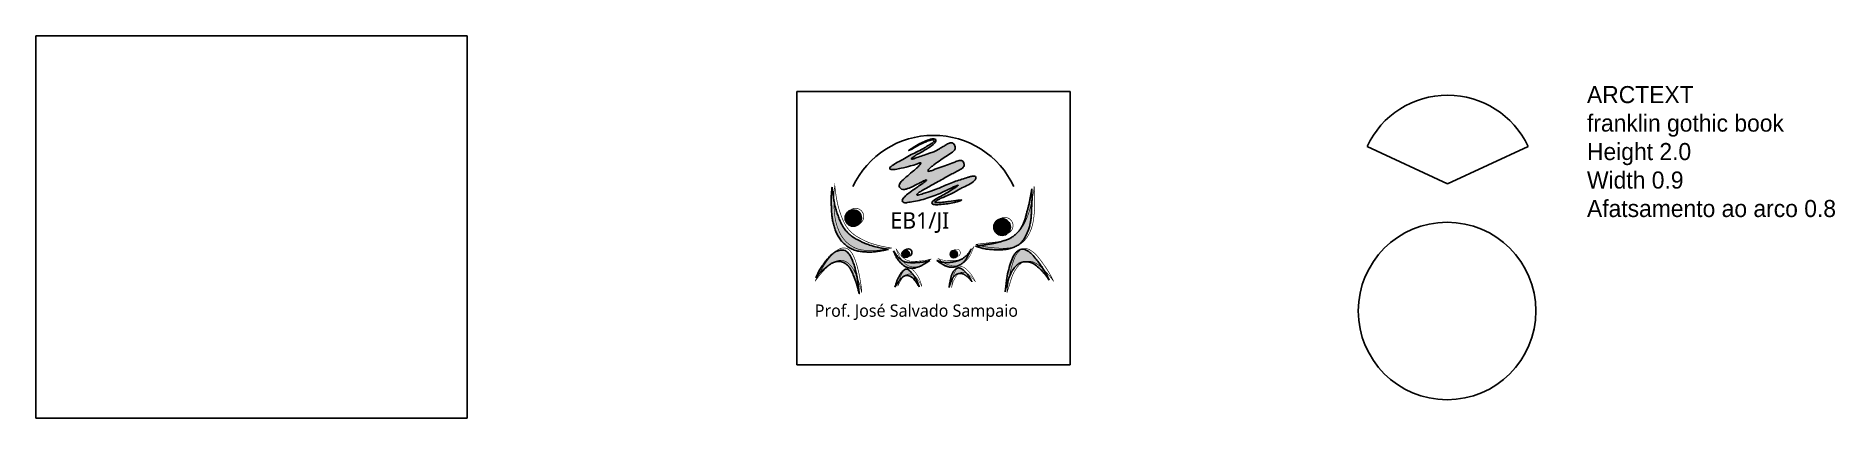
# Model space of a CAD drawing. Header units: millimetres. Extents: x -63 to 200, y -58 to -2.
import ezdxf

# ---------------------------------------------------------------- set-up
doc = ezdxf.new("R2010")
doc.units = ezdxf.units.MM
doc.layers.add('Amarelo', color=7, linetype='Continuous', plot=False)
doc.styles.get("Standard").update_dxf_attribs({"font": 'arial.ttf'})
picture_1 = doc.add_image_def('image1.jpg', size_in_pixel=(1174, 1041))

msp = doc.modelspace()

# ---------------------------------------------------------------- texts
at = {"attachment_point": 1}
for s, width, gutter_width, heights, insert, char_height in [('{\\fNirmala UI Semilight|b0|i0|c0|p34;ARCTEXT\\Pfranklin gothic book\\PHeight 2.0\\PWidth 0.9\\PAfatsamento ao arco 0.8}', 47.05902771235128, 12.5, [34.30581464129531], (164.0433316983488, -9.317955362625696), 2.5), ('{\\fSegoe Print|b0|i0|c0|p2;EB1/JI}', 58.239721047692, 0, [29.09360541775823], (62.15069869025905, -27.77838453005717), 2.4)]:
    msp.add_mtext_dynamic_manual_height_columns(s, width=width, gutter_width=gutter_width, heights=heights, dxfattribs=dict(at, insert=insert, char_height=char_height))
at = {"color": 6, "insert": (51.10190499302894, -41.28480859242859), "char_height": 1.8, "attachment_point": 1}
msp.add_mtext_dynamic_manual_height_columns('{\\fSegoe Print|b0|i0|c0|p2;\\C256;Prof. José Salvado Sampaio}', width=58.239721047692, gutter_width=0, heights=[29.09360541775823], dxfattribs=at)

# ---------------------------------------------------------------- hatches: boundary and pattern name
at = {"true_color": 0xf6df31}
h = msp.add_hatch(color=2, dxfattribs=at)
h.dxf.hatch_style = 1
edge = h.paths.add_edge_path()
edge.add_spline(control_points=[(71.53527125045434, -26.35211946389859), (71.20692921969885, -26.42154119983723), (70.56950771616337, -26.55631196676656), (69.70485509016652, -26.62613911672213), (68.99231404348492, -26.69555912411912), (68.55364621137701, -26.67533631142715), (68.2609978519626, -26.57864849356943), (68.21998135572284, -26.360235192731), (68.57458922954854, -25.91877645062947), (69.31501021373988, -25.59609026785727), (70.22669538681802, -25.0404509743359), (71.05110171110073, -24.58266206622648), (72.97802967699789, -23.2728642276937), (70.13810905117161, -24.73075582707578), (68.95261589938588, -25.22776374555311), (67.79134270000182, -25.65293173357819), (66.68089967821628, -26.00915668764959), (65.60019890520849, -26.2026121275503), (64.7641175821094, -26.34647482134142), (64.19448325016555, -26.44899327642601), (63.85821159618763, -26.21560420468185), (63.96035275999139, -25.75360493673033), (64.43415518178836, -25.34902629778474), (65.05613716998445, -24.80532215363733), (65.85608822698724, -24.25898229602849), (66.4642738558628, -23.85295691164643), (67.79810024419366, -22.93118800016804), (67.11586208369543, -23.14303378912636), (66.79801078917308, -23.33403891153611), (66.13185161269006, -23.64562721326377), (65.38405000060638, -24.0786915643903), (64.59726465341421, -24.38021936822221), (64.01207305716889, -24.50163937041134), (63.59873628542504, -24.32598636548765), (63.42282278011574, -23.99910960042514), (63.50105722736183, -23.57299289018547), (63.95301664700064, -23.04187201899143), (64.70407457945399, -22.44962040823484), (65.39840289809294, -21.82664441119161), (66.03901462774792, -21.31040980584904), (66.35877117121831, -21.00547659015299), (66.78652318033603, -20.4121492364755), (65.8007648306473, -20.83280020719623), (65.07615792319083, -21.01935302645669), (63.89890814922335, -21.32672049855885), (63.00604684083071, -21.50871896450872), (62.4966153670252, -21.54958240307423), (62.1431236699819, -21.55671299648529), (62.03387617180117, -21.25920434226876), (62.42020098965574, -20.93109260937652), (63.37264595918849, -20.40855991950512), (64.59513923683143, -19.63090550421293), (65.96805325520694, -18.99583448532029), (66.88134280511659, -18.52056311117324), (67.59163579124335, -18.07097156028844), (68.09118729471251, -17.77726544648119), (68.39233155315907, -17.58409519442728), (68.59752541419329, -17.38099859790369), (68.50141554110877, -17.21531175840064), (68.31918192723792, -17.19134228907168), (67.94546154674718, -17.24645743060461), (67.15248950503725, -17.56309022946917), (66.27397308695703, -17.96190423393717), (64.03453053438369, -19.25559673382217), (66.14549541834, -17.84602334028056), (67.07310075465078, -17.46295500112356), (67.88992467017506, -17.11064139088171), (68.42230001037754, -17.02662726397994), (68.82424065646168, -17.09946881116515), (68.80653149360128, -17.41827226169662), (68.4779388580607, -17.87796360001703), (67.66841246341531, -18.37359720687223), (66.77924731568167, -18.96746015092909), (65.95569052773048, -19.37575148868059), (65.51050336869426, -19.70146601205482), (65.28697116327604, -19.8801904163512), (65.2306871229995, -20.00941597578371), (65.40970687054745, -20.0038013709501), (65.76867095578072, -19.88195957887838), (66.458080769507, -19.63098814182402), (67.22703728207819, -19.37137812162407), (67.90599550681542, -19.13443480491075), (68.59512676614885, -18.91044562074474), (69.209796678715, -18.57803842985594), (69.771452331822, -18.2200487002532), (70.18605003735462, -18.00017988812638), (70.50293391743517, -17.76774571702602), (70.77819262340336, -17.6544650075967), (71.0448600607613, -17.59491273453995), (71.28968031971024, -17.67842094325675), (71.50259118239185, -17.82575281165974), (71.61826471118405, -18.07656526621297), (71.65977456124642, -18.34437327532245), (71.58682647034196, -18.70712607791189), (71.08375602520026, -19.10024753986862), (70.38116802708973, -19.54591265793653), (69.47107796803314, -20.15807095027705), (68.70017953823204, -20.70182929085523), (68.14053216748144, -21.15608926052145), (67.8434214707008, -21.40921882726681), (67.69631785945218, -21.57834585426488), (67.60658592407724, -21.8408543001631), (67.91775195347479, -21.76994114801327), (68.39489504826243, -21.62674636634463), (69.26071662522041, -21.26169777116912), (70.3563219091383, -20.89660983470803), (71.28601266057208, -20.55406747543344), (71.9506293474985, -20.28405132060025), (72.34400704287435, -20.20033629062588), (72.60012358430725, -20.20226069024199), (72.76837847898244, -20.34103122828966), (72.89432883126557, -20.51805055645224), (72.95554360018424, -20.73616371963459), (72.96943034498237, -21.09586784795581), (72.26672389575256, -21.67403950856214), (71.009081941034, -22.19311316976923), (69.6719035040461, -23.02806826116736), (68.49182451929428, -23.63420171099239), (67.65910760793346, -24.14428682793191), (66.95204118316116, -24.51329277861422), (66.4439252798465, -24.81203618241878), (66.19167454702146, -25.00214829007003), (65.8462639023857, -25.36070593639688), (66.74018885587442, -25.12396652202961), (67.45861861128071, -24.88657232461205), (68.64672356223801, -24.53244038404051), (69.76333138653816, -24.02761137339988), (70.70697248892259, -23.62507570783808), (71.68719673631927, -23.2410091214291), (72.61805043402236, -22.94741379352109), (73.3711231141824, -22.71581801700368), (73.92549086224841, -22.53673935745986), (74.27073804387965, -22.48604620950285), (74.587173839559, -22.48527975188404), (74.68873170909008, -22.73890358193411), (74.62328315757259, -22.93355529247948), (74.31489025514352, -23.34888286736445), (73.60351922438328, -23.7596908321052), (72.44465431174442, -24.3112617568959), (71.36747074071326, -24.92644800907401), (70.29525917458223, -25.42556586407556), (69.58073600774472, -25.72649264349963), (69.08723359408711, -25.98444186263792), (68.84536371186402, -26.13649883875112), (68.52458306946788, -26.36914892023549), (69.16868794155303, -26.39260432300618), (69.51287832885819, -26.34001195932661), (70.14154765446608, -26.29042280765464), (70.92344983661488, -26.16964392246027), (73.22248231904435, -25.84675241278987), (72.09764242685245, -26.17977554233875), (71.79044362306854, -26.28571752410918), (71.60572015025578, -26.33378697925333), (71.53527125045434, -26.35211946389859)], knot_values=[0, 0, 0, 0, 1.004902624833004, 1.950851496392218, 2.608594110421646, 3.128039741807656, 3.312489874962166, 3.437800620997044, 3.72368221826, 4.88337276886432, 5.887378136723359, 6.818460677613192, 8.095973205979455, 10.37090197521296, 11.55137462550857, 12.74951289393467, 13.91523645350932, 15.09065390447516, 16.01296572989508, 16.49895620734355, 16.7645707238164, 17.07412342709679, 17.72375314725826, 18.61268611153726, 19.60697673369138, 20.41182973266376, 21.55939459574121, 21.77955052801519, 22.17257869809583, 22.75241787103568, 23.93939295916789, 24.77616445789135, 25.28394892973879, 25.68203586362041, 26.0343475431956, 26.30245524304596, 26.93127733119553, 28.06095875466905, 29.17974963292362, 29.76436301967066, 30.43838392912084, 30.77324822189323, 31.28325328411321, 32.36086032608848, 33.78789960561168, 34.66227086395138, 35.09018928877007, 35.38977505229084, 35.57894318556062, 35.8723296564672, 36.72257865729003, 39.0112699497317, 40.10285078866557, 41.27758003163213, 42.08692145805381, 42.63977861420719, 42.98326831658911, 43.22515060102188, 43.35752722429321, 43.4541054756809, 43.75419848706795, 44.49691673054782, 45.90330031048808, 47.37821214304191, 49.02506660342916, 50.06758570018527, 50.99215433988326, 51.52183132214333, 51.78501681176652, 52.0019137667579, 52.31922977470143, 53.48964753701139, 54.76815006408516, 55.53946167284296, 56.26650957445018, 56.34991354172823, 56.46392972024559, 56.53937523310966, 56.77047967578947, 57.7170552773126, 58.63950339610363, 59.23769164818479, 59.86952939397668, 60.81126821501979, 61.32158895886452, 61.86830452724821, 62.21808665162146, 62.49277158257081, 62.76048998694277, 63.01306719295139, 63.24473529755541, 63.51881175002818, 63.81124518299834, 64.05146831344588, 64.58902810564088, 65.61204411004933, 66.60563908659267, 67.86320849467081, 68.43428825053863, 68.78762237282426, 68.99997077078835, 69.16654305629459, 69.39354361124956, 69.63601455462582, 70.85744399998231, 72.0390711203452, 73.1577454213734, 73.82129414367552, 74.18076025323094, 74.37016131779555, 74.55792187001629, 74.8057533987667, 75.01451593202519, 75.2324601783625, 75.84273201851546, 77.44243695785532, 79.4807284580533, 80.49274094968297, 81.43409861177332, 82.39595189911176, 82.91904455928618, 83.1383016492133, 83.43836048747116, 83.92345434257554, 84.7469833421332, 86.4240917037678, 87.28893696641325, 88.48180245062625, 89.48536167354725, 90.45100266943602, 91.4028350096363, 91.86473149314315, 92.17078463054071, 92.49537659299905, 92.66063156523016, 92.90414571916227, 93.07745394698702, 94.21096521160851, 95.27915062943765, 96.95968946296989, 97.92179670988806, 98.81435457416046, 99.31812303158856, 99.52731286074564, 99.76590697395821, 100.1348591761127, 100.6728753370482, 101.13722289788, 101.8716498478169, 103.6655112915616, 104.1527464779651, 104.503053919137, 104.7190142432272, 104.7190142432272, 104.7190142432272, 104.7190142432272], degree=3, periodic=0)
at = {"transparency": 33554687}
h = msp.add_hatch(color=3, dxfattribs=at)
h.dxf.hatch_style = 1
h.paths.add_polyline_path([(53.88380795825651, -29.71194633995083), (53.92158395808558, -29.84087208794254), (53.97389389180526, -30.00782320347538), (54.02976951471681, -30.17362981589458), (54.08927066414415, -30.33826327363403), (54.1524571774112, -30.50169492512761), (54.19121868016464, -30.59689026891328), (54.29022407767788, -30.824662890859), (54.36521704173476, -30.98362023317079), (54.44463897925338, -31.14036305879905), (54.52875861448615, -31.29449068170985), (54.61784467168543, -31.44560241586921), (54.71216587510361, -31.59329757524321), (54.81199094899306, -31.73717547379786), (54.87832467359567, -31.82632809648976), (55.0289502064475, -32.01202840741722), (55.14573429554522, -32.14268731961926), (55.26755034400566, -32.26877191821142), (55.39401312517706, -32.39023905382728), (55.49471084349171, -32.480943172744), (55.65944070204547, -32.61909806790242), (55.79804378598187, -32.72620361697535), (55.94049574426528, -32.82815547135313), (56.08674500659087, -32.92474719634077), (56.2574800358143, -33.02774150635878), (56.39040510713681, -33.10098861475009), (56.54751920735864, -33.17993647448453), (56.70780677395496, -33.25207521949386), (56.87099218288945, -33.31686399151754), (57.03679981012576, -33.37376193229505), (57.22828245811888, -33.42821264298163), (57.37516753173048, -33.46193246812764), (57.54708198075873, -33.49382356123106), (57.72031238222122, -33.51933054131002), (57.8944736919799, -33.5398833449819), (58.06918086589668, -33.5569119088641), (58.1836752261752, -33.56683715245799), (58.41886143807063, -33.5852860398337), (58.59362154335913, -33.59675374104841), (58.76836299363404, -33.60561968263758), (58.9431167526138, -33.61126830808613), (59.13136606474835, -33.61304731110022), (59.29276983861862, -33.61056992940779), (59.46762395492151, -33.60382667265073), (59.64239104601967, -33.59314304373812), (59.81698601619578, -33.57880786446363), (59.99132376973263, -33.56110995662091), (60.16531921091291, -33.54033814200361), (60.25625923424462, -33.52833266455674), (60.51200772806583, -33.49069642201111), (60.68470722632947, -33.46231808230232), (60.85702392851046, -33.43187495827933), (61.02899384207087, -33.3995968485207), (61.19624234805364, -33.36660307575902), (61.37204317444746, -33.33047524759121), (61.5432279204218, -33.29420758734535), (61.71427569712376, -33.25725368982555), (61.88525498918986, -33.219956673669), (61.70976909122926, -33.18965001073323), (61.58250563229231, -33.16747911834734), (61.41710386273546, -33.20010857812682), (61.24513394917494, -33.23238668788544), (61.07281724699394, -33.26282981190844), (60.90011774873025, -33.29120815161725), (60.64436925490916, -33.32884439416284), (60.55342923157731, -33.34084987160973), (60.37943379039707, -33.36162168622703), (60.20509603686032, -33.37931959406975), (60.03050106668415, -33.39365477334424), (59.855733975586, -33.40433840225684), (59.68087985928312, -33.4110816590139), (59.51947608541288, -33.41355904070633), (59.3312267732783, -33.41178003769225), (59.15647301429856, -33.4061314122437), (58.98173156402362, -33.39726547065452), (58.80697145873521, -33.38579776943983), (58.57178524683961, -33.3673488820641), (58.45729088656115, -33.35742363847022), (58.28258371264444, -33.34039507458802), (58.10842240288574, -33.31984227091613), (57.93519200142322, -33.29433529083718), (57.76327755239497, -33.26244419773374), (57.61639247878337, -33.22872437258775), (57.42490983079028, -33.17427366190118), (57.25910220355396, -33.11737572112365), (57.09591679461946, -33.05258694909998), (56.93562922802314, -32.98044820409065), (56.77851512780132, -32.90150034435622), (56.6455900564788, -32.82825323596489), (56.47485502725537, -32.72525892594688), (56.32860576492977, -32.62866720095925), (56.18615380664636, -32.52671534658145), (56.04755072270998, -32.41960979750854), (55.88282086415621, -32.28145490235011), (55.78212314584155, -32.19075078343338), (55.65566036467015, -32.06928364781755), (55.53384431620972, -31.94319904922538), (55.417060227112, -31.81254013702334), (55.26643469426017, -31.62683982609587), (55.20010096965756, -31.53768720340398), (55.10027589576811, -31.39380930484932), (55.00595469234993, -31.24611414547532), (54.91686863515065, -31.09500241131596), (54.83274899991788, -30.94087478840517), (54.75332706239926, -30.7841319627769), (54.67833409834238, -30.62517462046511), (54.57932870082914, -30.3974019985194), (54.5405671980757, -30.30220665473372), (54.47738068480865, -30.13877500324014), (54.41787953538131, -29.97414154550069), (54.36200391246976, -29.8083349330815), (54.30969397875008, -29.64138381754866), (54.27191797892101, -29.51245806955694), (54.21555487592465, -29.30418615709367), (54.17369693510124, -29.13408950386653), (54.13533028322117, -28.96313096152313), (54.10046897468208, -28.79141444354126), (54.06912706388162, -28.61904386339872), (54.04131860521743, -28.44612313457333), (54.01369760874422, -28.24649959884937), (53.99631362695603, -28.09903969137964), (53.97877318775174, -27.92502484753768), (53.96401260788539, -27.7507449991592), (53.95160790709139, -27.57623346566482), (53.94113510510414, -27.40152356647515), (53.93217022165805, -27.2266486210108), (53.92428927648752, -27.05164194869239), (53.91532849584655, -26.83305047331488), (53.91013518578934, -26.70136608959173), (53.90356708118754, -26.52615702587806), (53.89767128511794, -26.35093438075377), (53.8927569773014, -26.17572283513822), (53.88913333745879, -26.00054706995079), (53.8887593087391, -25.96818299888604), (53.88734308014136, -25.96020650584024), (53.8436423812412, -25.69737843896896), (53.81660910527357, -25.52135920949732), (53.79110148301957, -25.34511956783712), (53.76692880776499, -25.16868706551202), (53.74390037279562, -24.9920892540455), (53.72182547139727, -24.8153536849612), (53.70051339685572, -24.63850790978264), (53.67977344245678, -24.46157948003336), (53.65941490148626, -24.28459594723699), (53.63924706722992, -24.10758486291707), (53.61660127964299, -24.28130173478816), (53.59453627015284, -24.4550536973999), (53.57363281685625, -24.62887584149299), (53.55447169784999, -24.8028032578081), (53.53763369123084, -24.97687103708593), (53.52411220414888, -25.14528782244315), (53.51308642742005, -25.3255570530072), (53.5056190315802, -25.50018370226351), (53.50098820231855, -25.67496953654478), (53.49888475991425, -25.84988987493163), (53.49899952464645, -26.02492003650473), (53.50102331679429, -26.20003534034468), (53.5046469566369, -26.37521110553211), (53.50956126445344, -26.55042265114766), (53.51545706052304, -26.72564529627198), (53.52202516512484, -26.90085435998557), (53.52721847518206, -27.03253874370881), (53.53617925582302, -27.25113021908626), (53.54406020099355, -27.42613689140469), (53.55302508443965, -27.60101183686904), (53.56349788642689, -27.77572173605871), (53.5759025872209, -27.95023326955309), (53.59066316708724, -28.12451311793157), (53.60820360629153, -28.29852796177353), (53.62558758807972, -28.44598786924325), (53.65320858455294, -28.64561140496721), (53.68101704321712, -28.81853213379261), (53.71235895401758, -28.99090271393514), (53.74722026255667, -29.16261923191701), (53.78558691443674, -29.33357777426042), (53.82744485526015, -29.50367442748755)])
h.paths.add_polyline_path([(54.5405671980757, -30.30220665473372), (54.57932870082914, -30.3974019985194), (54.67833409834238, -30.62517462046511), (54.75332706239926, -30.7841319627769), (54.83274899991788, -30.94087478840517), (54.91686863515065, -31.09500241131596), (55.00595469234993, -31.24611414547532), (55.10027589576811, -31.39380930484932), (55.20010096965756, -31.53768720340398), (55.26643469426017, -31.62683982609587), (55.417060227112, -31.81254013702333), (55.53384431620972, -31.94319904922538), (55.65566036467015, -32.06928364781754), (55.78212314584155, -32.19075078343339), (55.8828208641562, -32.28145490235011), (56.04755072270997, -32.41960979750854), (56.18615380664637, -32.52671534658146), (56.32860576492976, -32.62866720095925), (56.47485502725537, -32.7252589259469), (56.6455900564788, -32.82825323596489), (56.77851512780132, -32.90150034435621), (56.93562922802316, -32.98044820409066), (57.09591679461946, -33.05258694909997), (57.25910220355394, -33.11737572112364), (57.42490983079027, -33.17427366190118), (57.61639247878338, -33.22872437258775), (57.76327755239497, -33.26244419773374), (57.93519200142322, -33.29433529083718), (58.10842240288577, -33.31984227091614), (58.28258371264442, -33.34039507458802), (58.4572908865612, -33.35742363847022), (58.57178524683965, -33.36734888206411), (58.80697145873515, -33.38579776943982), (58.98173156402359, -33.39726547065452), (59.15647301429856, -33.4061314122437), (59.33122677327832, -33.41178003769225), (59.51947608541286, -33.41355904070633), (59.68087985928312, -33.4110816590139), (59.85573397558601, -33.40433840225684), (60.0305010666841, -33.39365477334424), (60.20509603686025, -33.37931959406976), (60.37943379039714, -33.36162168622703), (60.55342923157729, -33.34084987160973), (60.64436925490924, -33.32884439416284), (60.90011774873025, -33.29120815161724), (61.07281724699394, -33.26282981190842), (61.24513394917497, -33.23238668788543), (61.41710386273553, -33.20010857812682), (61.58250563229233, -33.16747911834734), (61.53432811928013, -33.15908599069441), (61.3589769993526, -33.12800725644934), (61.18376065745841, -33.09615645089507), (60.95124101561217, -33.05220096992936), (60.83391401761276, -33.02911088336864), (60.65940051072728, -32.99342405010138), (60.48526796701591, -32.95599159606542), (60.31160108992749, -32.91658959804614), (60.2069413863146, -32.89173626862475), (59.96593592213372, -32.83117015774985), (59.79390154802584, -32.78528221086089), (59.62231631705399, -32.73752737630856), (59.37508663991773, -32.66562867960146), (59.28025051060042, -32.63716347133308), (59.10987574877575, -32.58444704468787), (58.94033160935753, -32.52928975078742), (58.77196336235158, -32.47101951131336), (58.6051162777637, -32.40896424794734), (58.46296144561438, -32.35199624587813), (58.27716924647549, -32.27122129276819), (58.11584728093121, -32.19608896898258), (57.95571320785134, -32.11805179026584), (57.79631086569361, -32.03810588740515), (57.66758799800921, -31.972720924436), (57.47817821914242, -31.8759422800201), (57.31980947318823, -31.79347680022463), (57.16269351233407, -31.70896235970775), (57.00744474927282, -31.62151255490183), (56.85467759669746, -31.53024098223923), (56.63871105700945, -31.38921698772673), (56.55902741542656, -31.33272307358512), (56.41699786263896, -31.22544313509152), (56.2788774123937, -31.11282458536279), (56.14461551496353, -30.9952905825351), (56.01416162062122, -30.87326428474456), (55.91630600226927, -30.77654009160096), (55.76465518708084, -30.61727049289706), (55.646212144012, -30.48352816838604), (55.53266523957561, -30.34585827264334), (55.42454248594255, -30.20417823053399), (55.2814676551925, -29.99610450851014), (55.22663842143654, -29.9084795857844), (55.13713191277368, -29.75469823606581), (55.05307987678318, -29.59764872538882), (54.97369369004006, -29.43792667031894), (54.89818472911933, -29.27612768742171), (54.80715861336376, -29.06979517866103), (54.75569862653952, -28.94864129853175), (54.6877496080334, -28.78370074616566), (54.62194385306819, -28.61802297318659), (54.55831036795618, -28.45160340471404), (54.49687815900967, -28.28443746586751), (54.43767623254094, -28.11652058176643), (54.38073359486227, -27.94784817753033), (54.32607925228597, -27.77841567827871), (54.29597419358197, -27.68153939010107), (54.22372102799054, -27.43727779310409), (54.17598667534761, -27.26563793274423), (54.13050488514126, -27.09334775331038), (54.08724221822072, -26.92045538051192), (54.04616523543521, -26.74700894005822), (54.00724049763395, -26.57305655765862), (53.97043456566616, -26.39864635902249), (53.93571400038106, -26.22382646985918), (53.90304536262786, -26.04864501587804), (53.8887593087391, -25.96818299888604), (53.88913333745879, -26.00054706995079), (53.8927569773014, -26.17572283513822), (53.89767128511794, -26.35093438075377), (53.90356708118754, -26.52615702587806), (53.91013518578934, -26.70136608959172), (53.91532849584655, -26.83305047331488), (53.92428927648752, -27.05164194869239), (53.93217022165805, -27.2266486210108), (53.94113510510414, -27.40152356647515), (53.95160790709139, -27.57623346566482), (53.96401260788539, -27.7507449991592), (53.97877318775174, -27.92502484753768), (53.99631362695603, -28.09903969137964), (54.01369760874422, -28.24649959884937), (54.04131860521743, -28.44612313457333), (54.06912706388162, -28.61904386339872), (54.10046897468208, -28.79141444354126), (54.13533028322117, -28.96313096152313), (54.17369693510124, -29.13408950386653), (54.21555487592465, -29.30418615709367), (54.27191797892101, -29.51245806955694), (54.30969397875008, -29.64138381754866), (54.36200391246976, -29.8083349330815), (54.41787953538131, -29.97414154550069), (54.47738068480865, -30.13877500324014)], flags=17)
at = {"true_color": 0xf1b432}
h = msp.add_hatch(color=40, dxfattribs=at)
h.dxf.hatch_style = 1
h.paths.add_polyline_path([(75.84218408596448, -33.11516543599858), (76.00008572384061, -33.14271823528684), (76.15858178113156, -33.16697216649609), (76.31744676873026, -33.18838960595647), (76.47648750065898, -33.20738003772288), (76.63566365527414, -33.22410264989991), (76.79498008385991, -33.23864266565503), (76.95444164441716, -33.25108529715793), (77.11405319494675, -33.2615157565783), (77.27381959344956, -33.2700192560858), (77.43374569792645, -33.27668100785014), (77.59383636637833, -33.28158622404101), (77.75409645680602, -33.28482011682806), (77.91453082721044, -33.28646789838101), (78.07513280697405, -33.28656924755052), (78.23579375030774, -33.28476108304284), (78.396351804507, -33.28047017804925), (78.55664465579947, -33.27312148473176), (78.71650999041273, -33.26213995525239), (78.8757854945744, -33.24695054177317), (79.03430885451209, -33.22697819645609), (79.19191775645339, -33.20164787146317), (79.3484716485705, -33.1705234988916), (79.50392381627296, -33.13376829060877), (79.65825283197381, -33.09170695076489), (79.81143726845416, -33.0446641858605), (79.96345569849505, -32.99296470239616), (80.1142866948776, -32.93693320687243), (80.2577064738159, -32.87938320825953), (80.21884445248108, -32.89024051893872), (80.05635711295928, -32.927603206007), (79.89266831547954, -32.95912577115632), (79.72842212752305, -32.98579310263296), (79.56372457951483, -33.00790680692557), (79.39864973425536, -33.0257278931431), (79.23327165454515, -33.03951737039452), (79.06766440318472, -33.04953624778879), (78.90190204297457, -33.05604553443487), (78.73605863671519, -33.05930623944173), (78.57020824720709, -33.05957937191834), (78.4044249372508, -33.05712594097364), (78.238773301422, -33.05220615314607), (78.07325558189808, -33.04507492969627), (77.9078488015774, -33.03598505418208), (77.74252991241251, -33.0251893041477), (77.57727586635603, -33.01294045713728), (77.41206361536054, -32.99949129069499), (77.24687011137864, -32.985094582365), (77.08167262886599, -32.97000134185378), (76.91648847320607, -32.95424314476076), (76.75141324396542, -32.93742238816949), (76.586551613191, -32.91909173732464), (76.42200825292984, -32.89880385747084), (76.25788783522893, -32.87611141385273), (76.09429503213528, -32.85056707171496), (75.9313345151183, -32.8217234989896), (75.76907564424263, -32.78929766454621), (75.6074571420406, -32.75361438248674), (75.4463875272731, -32.71513900247062), (75.28577531870106, -32.67433687415731), (75.24624522947522, -32.66381249263026), (75.14342287528729, -32.67805967682576), (75.01189547984193, -32.69609631501036), (74.88034521613011, -32.71399515957874), (74.74877970690741, -32.73180214173631), (74.61720657492924, -32.74956319268847), (74.76735664501273, -32.80559093085407), (74.91782391820401, -32.86053802021462), (75.06892559761093, -32.91332381196507), (75.22097888634131, -32.96286765730036), (75.37430057989496, -33.00809006635851), (75.52906602488463, -33.04831372786455), (75.68510235661013, -33.0838513923012)])
h.paths.add_polyline_path([(77.08167262886599, -32.97000134185378), (77.24687011137863, -32.985094582365), (77.41206361536054, -32.99949129069499), (77.57727586635603, -33.01294045713728), (77.74252991241251, -33.0251893041477), (77.9078488015774, -33.03598505418208), (78.07325558189808, -33.04507492969627), (78.238773301422, -33.05220615314607), (78.4044249372508, -33.05712594097364), (78.57020824720709, -33.05957937191834), (78.73605863671519, -33.05930623944173), (78.90190204297457, -33.05604553443487), (79.06766440318472, -33.04953624778879), (79.23327165454515, -33.03951737039452), (79.39864973425536, -33.0257278931431), (79.56372457951483, -33.00790680692557), (79.72842212752305, -32.98579310263296), (79.89266831547954, -32.95912577115632), (80.05635711295926, -32.927603206007), (80.21884445248108, -32.89024051893872), (80.2577064738159, -32.87938320825953), (80.2639088217259, -32.87689439453901), (80.41211553547888, -32.8129323884607), (80.5580382781699, -32.74427093547453), (80.70066055518457, -32.6699415189654), (80.83896587190851, -32.58897562231822), (80.97193773372733, -32.5004047289179), (81.0985605020681, -32.4032617842284), (81.21814922310548, -32.29714452790164), (81.33084857461796, -32.18306767183088), (81.43693125629424, -32.06226458338512), (81.53666996782296, -31.93596862993334), (81.63034191369381, -31.8054043959364), (81.71839398041823, -31.67146564067576), (81.80149037978615, -31.53462240927908), (81.88030954034143, -31.39531702879209), (81.95552989062794, -31.25399182626062), (82.02782558910094, -31.1110869718632), (82.0975537350079, -30.9668824857982), (82.16454137803375, -30.82139065458909), (82.22856514081083, -30.67459829351836), (82.28940164597145, -30.52649221786853), (82.34682751614801, -30.37705924292219), (82.40061938273118, -30.22628618875556), (82.45060021802206, -30.07418524025017), (82.49674752895237, -29.92085316717635), (82.53907099576035, -29.7664043494386), (82.5775802986842, -29.61095316694139), (82.6122851179621, -29.4546139995893), (82.64320221710574, -29.29750056135286), (82.67043881190367, -29.13971806233475), (82.6941645710963, -28.98136584112494), (82.71455040486174, -28.82254311959957), (82.73176722337817, -28.66334911963497), (82.74598593682376, -28.50388306310744), (82.75741020768105, -28.34424052340805), (82.76657009956664, -28.18448071405015), (82.77418303076857, -28.02464197793097), (82.78096864688686, -27.86476240983297), (82.7876465935215, -27.70488010453955), (82.79493177327649, -27.54503288820158), (82.80317258838642, -27.38523782924857), (82.81209646134953, -27.22547682527491), (82.82137069640027, -27.06572836891879), (82.83066259777331, -26.90597095281739), (82.83964079643057, -26.74618338794122), (82.8480211026887, -26.5863558054008), (82.85557818549032, -26.42649245875238), (82.86209041224053, -26.26659848895572), (82.8673361503445, -26.10667903697058), (82.87012900700022, -25.98783559122541), (82.83972841951903, -26.13926222423957), (82.80896867977351, -26.29147036665022), (82.77762623545944, -26.44353995961973), (82.74530590292613, -26.5954058474201), (82.71161249861439, -26.74700287432327), (82.6762047542604, -26.89826463218957), (82.63894939068338, -27.04911988145227), (82.59976327570975, -27.19949621766785), (82.55856327716586, -27.34932123639319), (82.51526626287824, -27.49852253318435), (82.46978910067325, -27.64702770359824), (82.42204883382772, -27.79476443516744), (82.37204279108457, -27.9417025033453), (82.319975512431, -28.08792030960238), (82.26608451747902, -28.23351354426497), (82.21060732584057, -28.37857789765918), (82.15378145712765, -28.52320906011111), (82.0958444309524, -28.66750272194699), (82.03700894199456, -28.81154084358121), (81.97701440989202, -28.95514363146226), (81.91517562795808, -29.09789644419025), (81.85079233021531, -29.23937631153201), (81.7831642506864, -29.37916026325438), (81.71159112339399, -29.51682532912434), (81.63538363359481, -29.65195339830842), (81.55428389555763, -29.78431779830625), (81.46859778499011, -29.91394201492203), (81.37866919054261, -30.04086640147272), (81.28484200086558, -30.16513131127527), (81.18746010460936, -30.28677709764666), (81.08686739042429, -30.40584411390387), (81.00314841393663, -30.500138406292), (80.98341462295767, -30.52588015913627), (80.89603602821398, -30.62550015201354), (80.80331042841851, -30.72066319582751), (80.70685043362059, -30.8124977493467), (80.60826865386949, -30.90213227133964), (80.60197204029885, -30.90773147213501), (80.54350887897306, -30.96194627611353), (80.4268684360288, -31.06454593800152), (80.30747958009813, -31.1639546435056), (80.21220879830722, -31.23886155909722), (80.20353043088222, -31.24582620964607), (80.19811644965408, -31.24994170718885), (80.18529790729745, -31.26002032155797), (80.16990561093768, -31.27138648738379), (80.0976333172168, -31.3263250685656), (79.98923317061647, -31.40377423812468), (79.87834600786707, -31.47768058257255), (79.76498831687654, -31.54755088903211), (79.6491765855529, -31.61289194462624), (79.53092730180406, -31.67321053647785), (79.52054895540988, -31.6779269064781), (79.3878654431495, -31.74050575409257), (79.2443751257901, -31.80100145967011), (79.09853263275224, -31.85553205217433), (78.95067260812685, -31.9040452701983), (78.8011290120653, -31.94650114969671), (78.65021204302354, -31.9832869663421), (78.6149228544512, -31.99072284007293), (78.52647680884724, -32.01673984621829), (78.39905573578717, -32.05458405996978), (78.27169918197319, -32.09222193224548), (78.14424088454166, -32.1291442862658), (78.0165145806291, -32.1648419452511), (77.888354007372, -32.19880573242175), (77.75960203761069, -32.23055522298413), (77.63025302489952, -32.26008673388449), (77.50042598896422, -32.28778893279088), (77.37024365843824, -32.3140621600857), (77.239828761955, -32.33930675615132), (77.10930142467674, -32.36391464165012), (76.97872090207167, -32.38808088244895), (76.84808502486095, -32.4118018945579), (76.7173889092811, -32.43506531524549), (76.58662767156868, -32.45785878178026), (76.4557964279602, -32.48016993143074), (76.32489029469214, -32.50198640146547), (76.19390438800119, -32.52329582915296), (76.06283402048656, -32.54408676702514), (75.93168014005902, -32.5643740342747), (75.8004500320768, -32.58420198947017), (75.66915131929544, -32.60361656381699), (75.5377916244703, -32.62266368852055), (75.40637857035694, -32.64138929478626), (75.27491977971079, -32.65983931381952), (75.24624522947524, -32.66381249263026), (75.28577531870106, -32.67433687415731), (75.4463875272731, -32.71513900247062), (75.6074571420406, -32.75361438248674), (75.76907564424263, -32.78929766454621), (75.9313345151183, -32.8217234989896), (76.09429503213528, -32.85056707171496), (76.25788783522893, -32.87611141385273), (76.42200825292984, -32.89880385747084), (76.586551613191, -32.91909173732464), (76.75141324396542, -32.93742238816949), (76.91648847320607, -32.95424314476076)])
h = msp.add_hatch(color=40, dxfattribs=at)
h.dxf.hatch_style = 1
h.paths.add_polyline_path([(82.7116124986144, -26.74700287432321), (82.74530590292613, -26.59540584742003), (82.77762623545948, -26.44353995961958), (82.80896867977354, -26.29147036665039), (82.83972841951905, -26.1392622242388), (82.87012900700022, -25.98783559122541), (82.87109478372452, -25.94673923438154), (82.87326677318306, -25.78678309610915), (82.87398670227041, -25.62681247781379), (82.8734159110278, -25.46682898838691), (82.87171573949648, -25.30683423671992), (82.8690475277177, -25.14682983170427), (82.86557261573269, -24.98681738223142), (82.86145234358268, -24.82679849719283), (82.85684805130896, -24.66677478547993), (82.85192107895274, -24.50674785598412), (82.8468327665553, -24.34671931759674), (82.82594206549767, -24.47783190055958), (82.80489923486401, -24.6089155008796), (82.78355214507826, -24.73994113591384), (82.7617486665644, -24.87087982301964), (82.73933666974636, -25.00170257955409), (82.71616402504813, -25.13238042287438), (82.69209590992047, -25.26288784524779), (82.66719911555357, -25.39323981900945), (82.64167070601536, -25.52347747272252), (82.61570992556888, -25.65364237269032), (82.5895160184772, -25.78377608521632), (82.5632882290034, -25.91392017660385), (82.53722580141053, -26.04411621315626), (82.51152178984337, -26.17440429861959), (82.48608933128814, -26.30475839989251), (82.46045343103822, -26.43506077886129), (82.43411053394864, -26.56518694935375), (82.40655708487448, -26.69501242519771), (82.37728952867076, -26.82441272022097), (82.34585996503843, -26.95327753244009), (82.31243250143454, -27.08165253611006), (82.27755008989145, -27.20967995777827), (82.24176131512372, -27.33750345953698), (82.20561476184591, -27.46526670347846), (82.16965901477256, -27.59311335169494), (82.13444265861824, -27.72118706627867), (82.10049269404176, -27.84962544019174), (82.06779498244804, -27.9784139057173), (82.0357681785943, -28.10737840467846), (82.0038041360856, -28.23633734279464), (81.97129470852704, -28.36510912578527), (81.93763174952365, -28.49351215936981), (81.90220711268051, -28.62136484926762), (81.86441265160268, -28.74848560119818), (81.82364158918908, -28.87469311555616), (81.77954440307202, -28.99986145456154), (81.7323301073657, -29.12398487880232), (81.68228095446158, -29.24707340991647), (81.62967919675114, -29.36913706954194), (81.57480708662585, -29.49018587931673), (81.5179468764772, -29.6102298608788), (81.45933578925765, -29.72929015146721), (81.39900643007316, -29.84743839861848), (81.33693331366722, -29.96476058958356), (81.27309095085526, -30.08134271258302), (81.2072299641251, -30.19704685326825), (81.13805740728716, -30.31069146223115), (81.0639765193004, -30.42079115588638), (81.00314841393663, -30.50013840629198), (81.08686739042427, -30.40584411390386), (81.18746010460934, -30.28677709764668), (81.28484200086558, -30.16513131127527), (81.37866919054262, -30.04086640147272), (81.4685977849901, -29.91394201492204), (81.55428389555762, -29.78431779830625), (81.63538363359481, -29.65195339830842), (81.71159112339397, -29.51682532912435), (81.7831642506864, -29.37916026325439), (81.85079233021533, -29.23937631153198), (81.91517562795808, -29.09789644419025), (81.97701440989202, -28.95514363146228), (82.03700894199449, -28.81154084358126), (82.09584443095245, -28.66750272194682), (82.15378145712774, -28.52320906011099), (82.2106073258406, -28.37857789765907), (82.26608451747902, -28.23351354426497), (82.319975512431, -28.08792030960244), (82.37204279108457, -27.94170250334533), (82.42204883382772, -27.79476443516745), (82.46978910067324, -27.64702770359824), (82.51526626287824, -27.49852253318436), (82.55856327716587, -27.34932123639312), (82.59976327570972, -27.19949621766796), (82.63894939068336, -27.04911988145231), (82.6762047542604, -26.89826463218958)])
h = msp.add_hatch(color=3)
h.dxf.hatch_style = 1
h.paths.add_polyline_path([(57.55131988368742, -29.51236708923716, 0.2065988193475264), (57.92916516453111, -28.63695626985282, 0.544679096280339), (56.23099226607097, -27.54056123461584, 0.8465389981438732)])
h.paths.add_polyline_path([(56.23099226607097, -27.54056123461584, 0.2947673110978809), (55.52312437206424, -28.63695626985282, 0.6575517627984326), (57.55131988368742, -29.51236708923716, -0.8465389981438746)])
h = msp.add_hatch(color=40, dxfattribs=at)
h.dxf.hatch_style = 1
edge = h.paths.add_edge_path()
edge.add_arc((78.50022104382515, -29.95491249300539), 1.214759779408185, 0, 360)
at = {"transparency": 33554687}
h = msp.add_hatch(color=3, dxfattribs=at)
h.dxf.hatch_style = 1
h.paths.add_polyline_path([(53.99452337651837, -35.05102746822357), (54.15061630897036, -34.9819952816527), (54.31072925552363, -34.92318698635489), (54.47417556189131, -34.87661749034375), (54.64026857378654, -34.84430170163286), (54.80832163692246, -34.82825452823583), (54.97751757948307, -34.83018934561695), (55.146230819894, -34.84995187317231), (55.3125266529937, -34.88667366704406), (55.47446975177724, -34.93948484673972), (55.63013216135613, -35.00751303326403), (55.77825825708548, -35.089657986463), (55.91879409115093, -35.18441220282121), (56.0518102837949, -35.29022596114518), (56.17737745525981, -35.40554954024148), (56.29556622578809, -35.52883321891662), (56.40644721562215, -35.65852727597717), (56.51012341598343, -35.79313038626985), (56.60709547041598, -35.93173573238829), (56.69813108280191, -36.07383576390081), (56.78400290498576, -36.21893032779762), (56.86548358881208, -36.36651927106895), (56.94334578612536, -36.51610244070502), (57.01834272476155, -36.66719027457641), (57.09080452287618, -36.81952390979273), (57.16065092121788, -36.97306824047), (57.22778478372665, -37.12779736275172), (57.25969521592612, -37.20513146874108), (57.24717159291263, -37.13870209172369), (57.21452705992456, -36.97191481043751), (57.18055742776787, -36.80535437949079), (57.14510375647661, -36.63910453731688), (57.10800710608464, -36.47324902234839), (57.06910853662598, -36.30787157301845), (57.02824910813457, -36.14305592775992), (56.98526988064434, -35.97888582500573), (56.94001191418923, -35.81544500318878), (56.89231626880326, -35.65281720074211), (56.8420240045203, -35.49108615609857), (56.78897209029268, -35.33032888980522), (56.73297294027705, -35.17058210145554), (56.67382984961234, -35.01186751648068), (56.61134609832617, -34.85420683549791), (56.54532496644614, -34.69762175912452), (56.4755697339999, -34.54213398797775), (56.40187757222685, -34.38777326537009), (56.32357264101978, -34.23519209087532), (56.23917710276579, -34.08609885621848), (56.14713540769492, -33.9423042672291), (56.04589200603716, -33.80561902973676), (55.93389134802256, -33.67785384957103), (55.80958513568955, -33.56085139265967), (55.67204114560097, -33.45916948246479), (55.52140416875489, -33.38211024246619), (55.35888319917739, -33.3361338775901), (55.18876858364783, -33.31699645380062), (55.01597030269436, -33.31830116110794), (54.84458660439208, -33.3348303650512), (54.67603767265366, -33.36525676192213), (54.51119218214296, -33.40905420633464), (54.35091880752387, -33.46569655290264), (54.19608600697104, -33.53465751774127), (54.04728622068515, -33.61523423471008), (54.02315826812591, -33.6305838181739), (54.00263409228831, -33.64875641208217), (53.86991337738159, -33.7760763370428), (53.74088941222001, -33.90745683237471), (53.61463119517364, -34.04133752537197), (53.49076419275132, -34.17704050011317), (53.36935670085648, -34.31459008717824), (53.25048927398444, -34.45403005703378), (53.13424246663048, -34.59540418014643), (53.02069683328991, -34.73875622698281), (52.90993292845802, -34.88412996800952), (52.80203130663013, -35.03156917369321), (52.69706969688751, -35.18111555536242), (52.59498051133914, -35.3327049185537), (52.49548383632744, -35.48611832756369), (52.39828292396378, -35.64112457804248), (52.3030810263595, -35.79749246564012), (52.20958139562592, -35.95499078600667), (52.11748728387444, -36.11338833479218), (52.0265019432163, -36.27245390764683), (51.93632862576303, -36.43195630022043), (51.84670588588543, -36.59169502075822), (51.75753227504637, -36.75160877329221), (51.69523320326164, -36.86393079681861), (51.76264225805605, -36.78844793354066), (51.8699083447239, -36.67116214858224), (51.97873266720651, -36.55552499730832), (52.08937493147304, -36.4418112519996), (52.20209484349257, -36.33029568493688), (52.3171030716056, -36.22119565878926), (52.43436061770672, -36.11443624530428), (52.55374922685284, -36.00984972821352), (52.67515061170273, -35.9072683533192), (52.79844648491512, -35.80652436642358), (52.92351855914875, -35.70745001332887), (53.050248548521, -35.60987754350278), (53.17865900977834, -35.51399312970912), (53.30929946117833, -35.42130714574569), (53.37566616365307, -35.37673231848906), (53.44284264022897, -35.33363960293651), (53.51091298309454, -35.29225650050354), (53.57996128443826, -35.25281051260566), (53.65007163644864, -35.21552914065835), (53.72132813131417, -35.18063988607715), (53.79381486122335, -35.14837025027755), (53.83961143092161, -35.13011123808842)])
h.paths.add_polyline_path([(56.85953600697054, -37.29469597333531), (56.91663669127937, -37.44788293404254), (56.97069982657728, -37.59652038213154), (56.99655244334453, -37.668664379732), (57.02159782885563, -37.7391086081229), (57.04582003510968, -37.80766560361929), (57.06920311410539, -37.87414790253626), (57.09173111784185, -37.93836804118884), (57.11338809831788, -38.00013855589202), (57.1341698969847, -38.0593294686013), (57.15422086068905, -38.11653491699325), (57.19311581825436, -38.22935610888575), (57.21245553426835, -38.2871696032657), (57.23205388987194, -38.3473835305212), (57.25215874614168, -38.4110967660919), (57.27301796415409, -38.47940818541752), (57.29487940498571, -38.55341666393792), (57.30626341554517, -38.59290069897095), (57.31799092971313, -38.63422107709271), (57.33009293012413, -38.67751515773288), (57.34260039941276, -38.72292030032168), (57.35554432021367, -38.77057386428901), (57.36895567516126, -38.82061320906474), (57.38286544689022, -38.87317569407879), (57.39730461803511, -38.92839867876132), (57.41230417123044, -38.98641952254213), (57.42789508911093, -39.04737558485171), (57.4441034813682, -39.11138060958216), (57.4608198497364, -39.17789114949206), (57.49473020719995, -39.31330693674139), (57.51138936176724, -39.37959465721936), (57.52749461053943, -39.44319057769096), (57.54277853625248, -39.50278593472569), (57.55697372164234, -39.55707196489278), (57.563579468821, -39.58181499382864), (57.56981274944496, -39.60473990476118), (57.57564013635599, -39.62568310226116), (57.58102820239621, -39.64448099089986), (57.5859435204076, -39.66096997524849), (57.59035266323213, -39.67498645987799), (57.5942222037118, -39.68636684935964), (57.5975187146886, -39.69494754826453), (57.60020876900454, -39.70056496116382), (57.60225893950159, -39.70305549262861), (57.60363579902175, -39.70225554723005), (57.60430592040701, -39.69800152953926), (57.60423587649937, -39.6901298441274), (57.60339224014083, -39.67847689556557), (57.60174158417335, -39.66287908842489), (57.60132565191051, -39.65954693204463), (57.58310317866379, -39.48944254868027), (57.56485630460962, -39.32070719313345), (57.5462727018629, -39.15202213193682), (57.52718400607716, -38.98341251226737), (57.50742185290615, -38.81490348130028), (57.48681787800359, -38.64652018621156), (57.46520371702309, -38.47828777417644), (57.4424110056184, -38.31023139237086), (57.41829755616999, -38.14237121281852), (57.39285842294979, -37.97470132333373), (57.3661334841884, -37.80720729248399), (57.33816264323254, -37.63987468406355), (57.30898580342892, -37.47268906186626), (57.27864286812427, -37.30563598968584), (57.25969521592613, -37.20513146874109), (57.22778478372664, -37.12779736275172), (57.16065092121788, -36.97306824046999), (57.09080452287618, -36.81952390979276), (57.01834272476155, -36.6671902745764), (56.94334578612534, -36.51610244070499), (56.86548358881205, -36.36651927106894), (56.78400290498577, -36.21893032779762), (56.69813108280193, -36.07383576390082), (56.60709547041598, -35.9317357323883), (56.51012341598343, -35.79313038626986), (56.40644721562215, -35.65852727597718), (56.29556622578809, -35.52883321891662), (56.17737745525981, -35.40554954024148), (56.0518102837949, -35.29022596114518), (55.91879409115093, -35.18441220282121), (55.77825825708548, -35.089657986463), (55.63013216135613, -35.00751303326403), (55.47446975177724, -34.93948484673972), (55.3125266529937, -34.88667366704406), (55.146230819894, -34.84995187317231), (54.97751757948307, -34.83018934561695), (54.80832163692246, -34.82825452823583), (54.64026857378654, -34.84430170163286), (54.47417556189131, -34.87661749034375), (54.31072925552363, -34.92318698635489), (54.15061630897036, -34.9819952816527), (53.99452337651837, -35.05102746822357), (53.84307950400984, -35.12834075942761), (53.84088170854838, -35.12960478062177), (53.86761450408696, -35.11894646182618), (53.94272307785511, -35.092516755391), (54.01900123025266, -35.06910753254017), (54.09629784098411, -35.04873460363254), (54.17446178975398, -35.03141377902694), (54.25334195626681, -35.0171608690822), (54.33278722022711, -35.00599168415717), (54.41264646133941, -34.99792203461067), (54.49276855930822, -34.99296773080154), (54.57300239383807, -34.99114458308861), (54.65319684463347, -34.99246840183073), (54.73320055169098, -34.99695962832287), (54.81285996060835, -35.00468109761223), (54.89202033960377, -35.0157183906293), (54.97052694565455, -35.03015730546745), (55.04822503573801, -35.04808364022004), (55.12495986683149, -35.06958319298046), (55.20057669591228, -35.09474176184205), (55.27492140235055, -35.12364136827502), (55.3478620264184, -35.15622956340343), (55.41929427149942, -35.19228604109669), (55.48911558080573, -35.23157993810229), (55.55722339754942, -35.27388039116773), (55.62351516494262, -35.31895653704048), (55.68788832619742, -35.36657751246803), (55.75024032452595, -35.41651245419785), (55.8104686031403, -35.46853049897744), (55.86847555358445, -35.52240520231507), (55.92426721313843, -35.57800267327625), (55.97794791320261, -35.63527679559844), (56.02962586224292, -35.6941849151607), (56.07940926872531, -35.75468437784212), (56.12740634111569, -35.81673252952172), (56.17372528788005, -35.88028671607857), (56.21847431748431, -35.94530428339174), (56.2617616383944, -36.01174257734029), (56.30369545907628, -36.07955894380326), (56.3443839879959, -36.14871072865973), (56.38393543361918, -36.21915527778873), (56.4600599088405, -36.3637520523806), (56.53293455246781, -36.51300803461137), (56.60330945980279, -36.66644719392301), (56.67128450006695, -36.82283511030386), (56.73673232735552, -36.98067235198612), (56.79952535765967, -37.13845920948992)])
h.paths.add_polyline_path([(52.02650194321634, -36.27245390764677), (52.11748728387443, -36.11338833479219), (52.20958139562593, -35.95499078600665), (52.30308102635949, -35.79749246564013), (52.39828292396379, -35.64112457804248), (52.49548383632744, -35.48611832756369), (52.59498051133914, -35.33270491855369), (52.69706969688751, -35.18111555536242), (52.80203130663013, -35.03156917369321), (52.90993292845802, -34.88412996800952), (53.0206968332899, -34.73875622698281), (53.13424246663047, -34.59540418014643), (53.25048927398444, -34.45403005703378), (53.36935670085648, -34.31459008717824), (53.49076419275131, -34.17704050011318), (53.61463119517363, -34.04133752537197), (53.74088941222001, -33.9074568323747), (53.86991337738159, -33.7760763370428), (54.00263409228831, -33.64875641208217), (54.02315826812591, -33.6305838181739), (53.90429526764451, -33.70620140496125), (53.76673866382588, -33.8062375734342), (53.63424192520601, -33.91402128506835), (53.50643056776165, -34.02823108480311), (53.38293010746956, -34.14754551757789), (53.2633660603065, -34.2706431283321), (53.14736721265729, -34.39627061095391), (53.03459643146891, -34.52388483201177), (52.92473683509017, -34.65336465793141), (52.81747180931906, -34.78459452825945), (52.71248473995357, -34.91745888254252), (52.6094590127917, -35.05184216032722), (52.50807801369925, -35.1876288011794), (52.40811009347587, -35.32472731120602), (52.30965404930827, -35.46313979632314), (52.21288900147032, -35.60289111417246), (52.11799407023569, -35.74400612239593), (52.02514837587817, -35.88650967863527), (51.93453103867153, -36.03042664053232), (51.8463211788895, -36.17578186572891), (51.76069791680587, -36.32260021186683), (51.67784037269437, -36.47090653658792), (51.59792766682877, -36.62072569753399), (51.52113891948282, -36.77208255234684), (51.44762921794929, -36.92499202166405), (51.37700291470656, -37.07924131179241), (51.30831474938293, -37.23439037861062), (51.24059565301886, -37.38998933377372), (51.44759635324983, -37.14744936771528), (51.65667470123386, -36.90710757990276), (51.69523320326164, -36.86393079681861), (51.75753227504645, -36.75160877329205), (51.84670588588544, -36.59169502075826), (51.93632862576303, -36.43195630022048)])
h = msp.add_hatch(color=1)
h.dxf.hatch_style = 1
edge = h.paths.add_edge_path(flags=17)
edge.add_spline(control_points=[(67.77072244799726, -34.88253468326941), (67.681947465279, -34.90520594764072), (67.44443302631406, -34.96552933800218), (66.99621216561236, -35.07524655751259), (66.45607905332946, -35.12665404962699), (65.82222142530084, -35.17543758900173), (65.2089043008659, -35.1752629063255), (64.57335460364114, -35.13964974673119), (64.14628735920184, -35.00204666684871), (63.93368522091759, -34.87468024468505), (63.88915701208676, -34.84538607661672)], knot_values=[1.910058405787184, 1.910058405787184, 1.910058405787184, 1.910058405787184, 2.184971136713279, 2.645181636014499, 3.292399716052213, 3.808764736714951, 4.55249077678652, 5.131221805135426, 5.713343154553686, 5.873015459238553, 5.873015459238553, 5.873015459238553, 5.873015459238553], degree=3, periodic=0)
edge.add_line((63.88915701203309, -34.84538607658336), (63.9323534005371, -34.90009699816454))
edge.add_line((63.9323534005371, -34.90009699816454), (63.99408363791777, -34.97464464048947))
edge.add_line((63.99408363791777, -34.97464464048947), (64.0576369175824, -35.04751387124479))
edge.add_line((64.0576369175824, -35.04751387124479), (64.12314617455061, -35.11852320795228))
edge.add_line((64.12314617455061, -35.11852320795228), (64.19074434384206, -35.18749116813367))
edge.add_line((64.19074434384206, -35.18749116813367), (64.26056454165858, -35.25423440437345))
edge.add_line((64.26056454165858, -35.25423440437345), (64.33274707758815, -35.31849552659969))
edge.add_line((64.33274707758815, -35.31849552659969), (64.40744169335379, -35.37992005828828))
edge.add_line((64.40744169335379, -35.37992005828828), (64.48479876994101, -35.43814694288576))
edge.add_line((64.48479876994101, -35.43814694288576), (64.56492470780694, -35.49281984355906))
edge.add_line((64.56492470780694, -35.49281984355906), (64.6476945537814, -35.54360725092662))
edge.add_line((64.6476945537814, -35.54360725092662), (64.73290755025056, -35.59018579047451))
edge.add_line((64.73290755025056, -35.59018579047451), (64.8203628956833, -35.63223209240178))
edge.add_line((64.8203628956833, -35.63223209240178), (64.90985978854857, -35.66942278690743))
edge.add_line((64.90985978854857, -35.66942278690743), (65.00119740612163, -35.70143468578578))
edge.add_line((65.00119740612163, -35.70143468578578), (65.09415663363308, -35.72810133395829))
edge.add_line((65.09415663363308, -35.72810133395829), (65.18846665628536, -35.74969926165692))
edge.add_line((65.18846665628536, -35.74969926165692), (65.28384758974286, -35.76658271033134))
edge.add_line((65.28384758974286, -35.76658271033134), (65.38001954966997, -35.77910592143123))
edge.add_line((65.38001954966997, -35.77910592143123), (65.47670282564532, -35.78762241430073))
edge.add_line((65.47670282564532, -35.78762241430073), (65.57364821136497, -35.79235905283029))
edge.add_line((65.57364821136497, -35.79235905283029), (65.67067167078433, -35.79327210895493))
edge.add_line((65.67067167078433, -35.79327210895493), (65.76759755485993, -35.79028303113261))
edge.add_line((65.76759755485993, -35.79028303113261), (65.8642502145483, -35.7833132678213))
edge.add_line((65.8642502145483, -35.7833132678213), (65.96045400080598, -35.77228426747895))
edge.add_line((65.96045400080598, -35.77228426747895), (66.05603326458952, -35.75711747856353))
edge.add_line((66.05603326458952, -35.75711747856353), (66.15081905261512, -35.73775560223552))
edge.add_line((66.15081905261512, -35.73775560223552), (66.24470888260923, -35.7143523222279))
edge.add_line((66.24470888260923, -35.7143523222279), (66.33763831159797, -35.68718206106313))
edge.add_line((66.33763831159797, -35.68718206106313), (66.42954334459422, -35.65652066319782))
edge.add_line((66.42954334459422, -35.65652066319782), (66.52035998661084, -35.62264397308854))
edge.add_line((66.52035998661084, -35.62264397308854), (66.61002424266073, -35.58582783519191))
edge.add_line((66.61002424266073, -35.58582783519191), (66.69847324248074, -35.54634756050144))
edge.add_line((66.69847324248074, -35.54634756050144), (66.78569911203292, -35.5044523749843))
edge.add_line((66.78569911203292, -35.5044523749843), (66.87177272529755, -35.46035415396901))
edge.add_line((66.87177272529755, -35.46035415396901), (66.95677102408283, -35.41426189477833))
edge.add_line((66.95677102408283, -35.41426189477833), (67.04077095019699, -35.36638459473504))
edge.add_line((67.04077095019699, -35.36638459473504), (67.12384944544826, -35.31693125116193))
edge.add_line((67.12384944544826, -35.31693125116193), (67.20608354246079, -35.26611060086609))
edge.add_line((67.20608354246079, -35.26611060086609), (67.2875569165341, -35.21411232539565))
edge.add_line((67.2875569165341, -35.21411232539565), (67.3683642913648, -35.16109441273318))
edge.add_line((67.3683642913648, -35.16109441273318), (67.44860143475465, -35.10721185572863))
edge.add_line((67.44860143475465, -35.10721185572863), (67.52836411450538, -35.05261964723192))
edge.add_line((67.52836411450538, -35.05261964723192), (67.60774809841888, -34.99747278009296))
edge.add_line((67.60774809841888, -34.99747278009296), (67.6868485615832, -34.94192519881842))
edge.add_line((67.6868485615832, -34.94192519881842), (67.76573599154958, -34.88608718259562))
edge.add_line((67.76573599154958, -34.88608718259562), (67.77072244800578, -34.88253468326723))
edge = h.paths.add_edge_path()
edge.add_spline(control_points=[(62.62430275765405, -33.43223775437423), (62.69890434081819, -33.63379142300455), (62.85189477357881, -34.04709241681822), (63.16252196812702, -34.63089990404042), (63.55544508345759, -35.08406571433613), (63.89849839332693, -35.44490276641284), (64.21321344428435, -35.6783198331059), (64.508676637838, -35.82286682021339), (64.84479891793664, -35.94316735001578), (65.17816000811139, -35.99672887833534), (65.56502110567844, -35.98384664325431), (65.92970267476267, -35.9068212179028), (66.34827385673258, -35.75474777646968), (66.817988414115, -35.55063036121917), (67.34773049260244, -35.22044332719792), (67.73795087199603, -34.97146131175766), (67.94873285577317, -34.83696212383212)], knot_values=[0, 0, 0, 0, 0.6447676550007184, 1.322160479155962, 1.968649253188071, 2.437288274117044, 2.813944673636515, 3.136534859233857, 3.420575691157776, 3.883284461972118, 4.137970246745805, 4.578911308828189, 4.993876235032237, 5.473265508967539, 6.112102832657476, 6.862560239778967, 6.862560239778967, 6.862560239778967, 6.862560239778967], degree=3, periodic=0)
edge.add_spline(control_points=[(67.94873285577319, -34.83696212383211), (67.88940337432977, -34.85217044061501), (67.830073609558, -34.86737764427839), (67.77072244799726, -34.88253468326941)], knot_values=[5.873015459238552, 5.873015459238552, 5.873015459238552, 5.873015459238552, 6.056810368667931, 6.056810368667931, 6.056810368667931, 6.056810368667931], degree=3, periodic=0)
edge.add_line((67.77072244800576, -34.88253468326724), (67.76573599154956, -34.88608718259561))
edge.add_line((67.76573599154956, -34.88608718259561), (67.68684856158316, -34.94192519881843))
edge.add_line((67.68684856158316, -34.94192519881843), (67.6077480984188, -34.99747278009299))
edge.add_line((67.6077480984188, -34.99747278009299), (67.5283641145054, -35.05261964723191))
edge.add_line((67.5283641145054, -35.05261964723191), (67.44860143475464, -35.10721185572862))
edge.add_line((67.44860143475464, -35.10721185572862), (67.36836429136478, -35.16109441273318))
edge.add_line((67.36836429136478, -35.16109441273318), (67.2875569165341, -35.21411232539565))
edge.add_line((67.2875569165341, -35.21411232539565), (67.20608354246079, -35.26611060086609))
edge.add_line((67.20608354246079, -35.26611060086609), (67.12384944544827, -35.31693125116192))
edge.add_line((67.12384944544827, -35.31693125116192), (67.040770950197, -35.36638459473504))
edge.add_line((67.040770950197, -35.36638459473504), (66.95677102408283, -35.41426189477833))
edge.add_line((66.95677102408283, -35.41426189477833), (66.87177272529755, -35.46035415396901))
edge.add_line((66.87177272529755, -35.46035415396901), (66.78569911203292, -35.5044523749843))
edge.add_line((66.78569911203292, -35.5044523749843), (66.69847324248074, -35.54634756050144))
edge.add_line((66.69847324248074, -35.54634756050144), (66.61002424266073, -35.58582783519191))
edge.add_line((66.61002424266073, -35.58582783519191), (66.52035998661084, -35.62264397308854))
edge.add_line((66.52035998661084, -35.62264397308854), (66.42954334459422, -35.65652066319782))
edge.add_line((66.42954334459422, -35.65652066319782), (66.33763831159797, -35.68718206106313))
edge.add_line((66.33763831159797, -35.68718206106313), (66.24470888260923, -35.7143523222279))
edge.add_line((66.24470888260923, -35.7143523222279), (66.15081905261512, -35.73775560223552))
edge.add_line((66.15081905261512, -35.73775560223552), (66.05603326458952, -35.75711747856353))
edge.add_line((66.05603326458952, -35.75711747856353), (65.96045400080598, -35.77228426747895))
edge.add_line((65.96045400080598, -35.77228426747895), (65.8642502145483, -35.7833132678213))
edge.add_line((65.8642502145483, -35.7833132678213), (65.76759755485993, -35.79028303113261))
edge.add_line((65.76759755485993, -35.79028303113261), (65.67067167078433, -35.79327210895493))
edge.add_line((65.67067167078433, -35.79327210895493), (65.57364821136497, -35.79235905283029))
edge.add_line((65.57364821136497, -35.79235905283029), (65.47670282564532, -35.78762241430073))
edge.add_line((65.47670282564532, -35.78762241430073), (65.38001954966997, -35.77910592143123))
edge.add_line((65.38001954966997, -35.77910592143123), (65.28384758974286, -35.76658271033134))
edge.add_line((65.28384758974286, -35.76658271033134), (65.18846665628536, -35.74969926165692))
edge.add_line((65.18846665628536, -35.74969926165692), (65.09415663363308, -35.72810133395829))
edge.add_line((65.09415663363308, -35.72810133395829), (65.00119740612163, -35.70143468578578))
edge.add_line((65.00119740612163, -35.70143468578578), (64.90985978854857, -35.66942278690743))
edge.add_line((64.90985978854857, -35.66942278690743), (64.8203628956833, -35.63223209240178))
edge.add_line((64.8203628956833, -35.63223209240178), (64.73290755025056, -35.59018579047451))
edge.add_line((64.73290755025056, -35.59018579047451), (64.6476945537814, -35.54360725092662))
edge.add_line((64.6476945537814, -35.54360725092662), (64.56492470780694, -35.49281984355906))
edge.add_line((64.56492470780694, -35.49281984355906), (64.48479876994101, -35.43814694288576))
edge.add_line((64.48479876994101, -35.43814694288576), (64.40744169335379, -35.37992005828828))
edge.add_line((64.40744169335379, -35.37992005828828), (64.33274707758815, -35.31849552659969))
edge.add_line((64.33274707758815, -35.31849552659969), (64.26056454165858, -35.25423440437345))
edge.add_line((64.26056454165858, -35.25423440437345), (64.19074434384206, -35.18749116813367))
edge.add_line((64.19074434384206, -35.18749116813367), (64.12314617455061, -35.11852320795227))
edge.add_line((64.12314617455061, -35.11852320795227), (64.0576369175824, -35.04751387124479))
edge.add_line((64.0576369175824, -35.04751387124479), (63.99408363791777, -34.97464464048946))
edge.add_line((63.99408363791777, -34.97464464048946), (63.9323534005371, -34.90009699816454))
edge.add_line((63.9323534005371, -34.90009699816454), (63.88915701202697, -34.84538607657561))
edge.add_spline(control_points=[(63.88915701208676, -34.84538607661672), (63.84250331026482, -34.81469359160404), (63.67301402953709, -34.6921387006581), (63.38478273456394, -34.41667005882798), (62.97253763521214, -34.00377290378518), (62.74887288954044, -33.63669525433464), (62.62430275765405, -33.43223775437423)], knot_values=[0, 0, 0, 0, 0.1672940432050607, 0.6259522501425516, 1.194841718896682, 1.910058405787184, 1.910058405787184, 1.910058405787184, 1.910058405787184], degree=3, periodic=0)
h = msp.add_hatch(color=1)
h.dxf.hatch_style = 1
edge = h.paths.add_edge_path()
edge.add_arc((64.39082727162167, -33.8610867287498), 0.545849313527839, 0, 360)
h = msp.add_hatch(color=5)
h.dxf.hatch_style = 1
h.paths.add_polyline_path([(70.79944088320906, -35.12332016822012), (70.72383237133683, -35.12812098015667), (70.64815411439925, -35.13162477773153), (70.57241144214306, -35.13387426051447), (70.49660965461707, -35.13491296607585), (70.42075405187008, -35.13478443198598), (70.34484993395085, -35.13353219581526), (70.2689026009082, -35.131199795134), (70.19291735279093, -35.12783076751256), (70.11690228426049, -35.12346092493328), (70.04090727732125, -35.11801056004483), (69.96501436746689, -35.11131107854089), (69.88930641645399, -35.10319160194652), (69.85784643200856, -35.0991421992837), (69.91414273517812, -35.13433342210209), (69.99302248615929, -35.18112619673688), (70.07300899098679, -35.22611653857504), (70.15404805135745, -35.26929193856054), (70.23608546896808, -35.31063988763732), (70.31906704551555, -35.35014787674935), (70.40293858269666, -35.38780339684058), (70.48764588220827, -35.42359393885497), (70.57313936098006, -35.45748252038126), (70.65940802532444, -35.48922752975135), (70.74646010048623, -35.51848544239809), (70.8343039521226, -35.5449119891852), (70.92294794589064, -35.56816290097637), (71.01239247990911, -35.58793716643598), (71.10255897102974, -35.60436258369455), (71.19332368910767, -35.61781206545562), (71.2845623741933, -35.62866140086812), (71.37615076503886, -35.63728622355089), (71.46796279414663, -35.64384575426019), (71.55986699993645, -35.64785293068106), (71.65173091830547, -35.64870057489983), (71.74342208515088, -35.64578150900279), (71.83480803636985, -35.63848855507629), (71.92574680864867, -35.62628860079062), (72.01602779707656, -35.60918373405972), (72.10541023270596, -35.58741123254437), (72.19223054416426, -35.56163181829535), (72.23022738865781, -35.5424671488559), (72.30066305051965, -35.50455983991614), (72.37004546215584, -35.46475254342289), (72.43829859415939, -35.42303111237276), (72.50534641712326, -35.37938139976236), (72.57111290164046, -35.33378925858831), (72.63552201830396, -35.28624054184723), (72.69849726637396, -35.23672169159147), (72.75994487731256, -35.18524073058119), (72.81974924318294, -35.13183297571593), (72.87779335455487, -35.0765354954341), (72.9339602019981, -35.01938535817412), (72.98813277608241, -34.9604196323744), (73.04019406737756, -34.89967538647337), (73.09002706645332, -34.83718968890943), (73.13755605782329, -34.77301888665586), (73.18296539620108, -34.707340743338), (73.22654042387026, -34.64038016974629), (73.26856670681481, -34.57236218110815), (73.30932981101873, -34.50351179265103), (73.34911530246599, -34.43405401960234), (73.38820874714058, -34.36421387718953), (73.42688082348397, -34.29420328952084), (73.46524356796607, -34.22409468145985), (73.50331312536882, -34.15387615706805), (73.5411043088838, -34.0835346494955), (73.57863193170292, -34.01305709189212), (73.61590926144147, -33.94243012089184), (73.65290447510927, -33.87163172258232), (73.6895346189361, -33.80063007370824), (73.72571397955275, -33.72939282159098), (73.76135684358995, -33.65788761355154), (73.79637749767855, -33.58608209691118), (73.82221791820383, -33.53175601763034), (73.81327248888097, -33.54262863500082), (73.7576320612487, -33.60914813867087), (73.70141713819643, -33.67519076594439), (73.6445977044267, -33.74072745607455), (73.58714374464198, -33.80572914831455), (73.52902524354482, -33.87016678191758), (73.47021218583764, -33.93401129613687), (73.41067455622299, -33.99723363022557), (73.35035594032986, -34.05976674273293), (73.28906970890377, -34.12135625029469), (73.22658915354147, -34.18169010713328), (73.16268755475828, -34.24045625152812), (73.09713819306945, -34.29734262175862), (73.02971434899037, -34.3520371561042), (72.9601953827024, -34.40422936929303), (72.94628392080264, -34.41382241793038), (72.93460271627082, -34.42268236327781), (72.87316181250615, -34.4672247110465), (72.81079206447482, -34.51047847128746), (72.74747443073714, -34.55232135617812), (72.68317012805784, -34.59259764007891), (72.61784037320167, -34.6311515973503), (72.55144718542425, -34.66782887500202), (72.48400415202491, -34.70256332645525), (72.41560682100514, -34.73542899775608), (72.3463580334951, -34.76651240974432), (72.27636063062494, -34.79590008325976), (72.20571745352481, -34.82367853914222), (72.13452110432023, -34.84993074359618), (72.06281999849527, -34.87472432272209), (71.99065063451197, -34.89812276543437), (71.91804951065332, -34.92018956058524), (71.84505312520234, -34.94098819702695), (71.77169797644207, -34.96058216361174), (71.69802056265549, -34.97903494919185), (71.6240573821256, -34.99641004261952), (71.54984493313545, -35.012770932747), (71.47541971396802, -35.02818110842652), (71.40081814082717, -35.04270370340581), (71.32606771082722, -35.05636326417784), (71.25117911838724, -35.06911164260978), (71.17616119798406, -35.08089264377592), (71.10102278409451, -35.09165007275056), (71.0257727111954, -35.101327734608), (70.95041981376357, -35.10986943442254), (70.87497292627586, -35.11721897726848)])
h.paths.add_polyline_path([(70.60424285173934, -35.76960356840709), (70.68232786756931, -35.78803143915814), (70.76098532050065, -35.80360089268126), (70.84012613663394, -35.81619400771157), (70.91966124206975, -35.82569286298414), (70.99949587348144, -35.83200406836728), (71.07951158111742, -35.83513636261284), (71.15958375204363, -35.83512505829867), (71.23958777331205, -35.83200546806313), (71.31939903197461, -35.82581290454459), (71.39889291508327, -35.8165826803814), (71.47795217561159, -35.8043614988058), (71.55649628181753, -35.78925283923039), (71.63445611889445, -35.77137783611222), (71.71176257565185, -35.75085762950043), (71.78834654089925, -35.72781335944413), (71.86414237635447, -35.70236407200846), (71.93911196938897, -35.6746122167137), (72.01323031125635, -35.64465234211735), (72.08647247335253, -35.61257894845517), (72.15881352707339, -35.57848653596297), (72.19223054416427, -35.56163181829535), (72.10541023270596, -35.58741123254437), (72.01602779707656, -35.60918373405972), (71.92574680864867, -35.62628860079062), (71.83480803636985, -35.63848855507629), (71.74342208515088, -35.64578150900279), (71.65173091830547, -35.64870057489983), (71.55986699993645, -35.64785293068106), (71.46796279414663, -35.64384575426019), (71.37615076503886, -35.63728622355089), (71.2845623741933, -35.62866140086812), (71.19332368910767, -35.61781206545562), (71.10255897102974, -35.60436258369455), (71.01239247990911, -35.58793716643598), (70.92294794589064, -35.56816290097637), (70.8343039521226, -35.5449119891852), (70.74646010048623, -35.51848544239809), (70.65940802532444, -35.48922752975135), (70.57313936098006, -35.45748252038126), (70.48764588220827, -35.42359393885497), (70.40293858269666, -35.38780339684058), (70.31906704551555, -35.35014787674935), (70.23608546896808, -35.31063988763732), (70.15404805135745, -35.26929193856054), (70.07300899098679, -35.22611653857504), (69.99302248615929, -35.18112619673688), (69.91414273517812, -35.13433342210209), (69.85784643200856, -35.0991421992837), (69.81386628603914, -35.09348125178678), (69.7387768379789, -35.0820091495867), (69.66412093402985, -35.06860441687137), (69.58998143594859, -35.05309617516582), (69.51644120549167, -35.03531354599512), (69.44357462498, -35.01510968474039), (69.37135573010029, -34.99262216624756), (69.29969296472476, -34.96817447681794), (69.22849364060266, -34.94209331160765), (69.15766506948336, -34.91470536577285), (69.08711456311612, -34.88633733446965), (69.01674943325027, -34.85731591285418), (68.94647699163511, -34.82796779608259), (69.00966447432243, -34.8769575221886), (69.07295393345, -34.92580014892195), (69.13644734545798, -34.97434857690992), (69.20024668678667, -35.02245570677984), (69.26445393387627, -35.06997443915905), (69.32917106316702, -35.11675767467487), (69.39450005109914, -35.16265831395459), (69.46054044570009, -35.20753248745478), (69.52731419110944, -35.25133954008891), (69.5947511884532, -35.29416123550386), (69.66277599623474, -35.33608644312311), (69.73131317295746, -35.37720403237019), (69.8002872771247, -35.4176028726686), (69.86963622370847, -35.45734867740609), (69.93942190648634, -35.496292218602), (70.00977348604033, -35.53416764818929), (70.0808207898523, -35.57070796190026), (70.15269364540418, -35.60564615546721), (70.2255218801779, -35.63871522462242), (70.29940863742198, -35.66966633842179), (70.37431316585209, -35.69834866543547), (70.4501464269813, -35.72464426028086), (70.5268193469102, -35.74843520169303)])
h.paths.add_polyline_path([(73.79599503943194, -33.472813473687), (73.75437469781238, -33.53622224171062), (73.7118269045582, -33.59901916080285), (73.66830793864976, -33.66115212232653), (73.62377407906746, -33.72256901764455), (73.57818160323338, -33.78321773068522), (73.53148481179484, -33.84303671416465), (73.48363216015588, -33.90193653308587), (73.43457102849099, -33.95982262252099), (73.38424879697473, -34.01660041754206), (73.33261284578155, -34.07217535322123), (73.2796166020408, -34.12645644098418), (73.2252656359625, -34.17938353126525), (73.1695921605116, -34.23091223183686), (73.11262864583337, -34.28099835747059), (73.05442150929564, -34.32962375711467), (72.9950510739747, -34.3768335688201), (72.94628392080267, -34.41382241793037), (72.9601953827024, -34.40422936929303), (73.02971434899037, -34.3520371561042), (73.09713819306947, -34.29734262175862), (73.16268755475828, -34.24045625152812), (73.22658915354147, -34.18169010713329), (73.28906970890377, -34.12135625029469), (73.35035594032986, -34.05976674273293), (73.41067455622301, -33.99723363022554), (73.47021218583765, -33.93401129613685), (73.52902524354482, -33.8701667819176), (73.58714374464199, -33.80572914831454), (73.64459770442672, -33.74072745607454), (73.70141713819643, -33.67519076594439), (73.75763206124869, -33.60914813867088), (73.81327248888097, -33.5426286350008), (73.82221791820386, -33.53175601763029), (73.8306903005688, -33.51394395007492), (73.86426548839557, -33.44146493494951), (73.8972290458429, -33.36870394203861), (73.92973388050554, -33.2957314657887), (73.96193289997854, -33.22261800064574), (73.99397901185645, -33.14943404105698), (73.9551452913072, -33.21458295084462), (73.91612066578703, -33.27961354342013), (73.87671423032474, -33.3444075015713), (73.83673507994936, -33.40884650808596)])
h.paths.add_polyline_path([(71.07021619964021, -37.13010393404478), (71.04984381238289, -37.19810766905635), (71.03052690633082, -37.26643699277632), (71.0121744371495, -37.33504837184542), (70.99469536050442, -37.40389827290434), (70.97799863206113, -37.47294316259387), (70.9619932074851, -37.54213950755471), (70.94658930850002, -37.61144480176134), (70.93172060610031, -37.68083556692872), (70.9173414457897, -37.75030510095243), (70.90340688141724, -37.81984727650969), (70.88987196683199, -37.88945596627771), (70.876691755883, -37.95912504293378), (70.86382130241937, -38.02884837915502), (70.85121566029011, -38.09861984761874), (70.8388302004747, -38.16843334761656), (70.82663083268945, -38.23828366287771), (70.81459620305324, -38.30816664600265), (70.80270571929748, -38.37807821350857), (70.79093878915349, -38.44801428191233), (70.7792748203527, -38.51797076773108), (70.76769322062644, -38.58794358748164), (70.75617339770606, -38.65792865768123), (70.74469475932297, -38.72792189484677), (70.7332367132085, -38.79791921549531), (70.7521931851691, -38.74074263216459), (70.77118032944584, -38.68357890867525), (70.79022881835469, -38.62644090486887), (70.80936932421191, -38.56934148058674), (70.82863251933357, -38.51229349567022), (70.84804907603566, -38.45530980996096), (70.86764966663445, -38.39840328330013), (70.88746496344591, -38.34158677552941), (70.90752563878618, -38.28487314649012), (70.92786236497139, -38.22827525602364), (70.94850581431763, -38.17180596397135), (70.96948665914098, -38.11547813017488), (70.99083557494994, -38.05930461226158), (71.01258548931648, -38.00329670602268), (71.0347755286774, -37.94746140825358), (71.05744587679881, -37.8918049824777), (71.08063671744688, -37.83633369221829), (71.10438823438767, -37.78105380099878), (71.12874061138733, -37.72597157234245), (71.15373403221194, -37.67109326977273), (71.17940868062763, -37.61642515681292), (71.20581978717867, -37.56199111870629), (71.23314344359763, -37.50795658475283), (71.26161393550493, -37.45455513680876), (71.29146592116246, -37.40202079314164), (71.30987155937919, -37.37193762551849), (71.31062948241895, -37.36812616900927), (71.32658627121836, -37.29351923662114), (71.34372488172978, -37.21912862975966), (71.3621394658855, -37.144981994691), (71.38189619586886, -37.07114080819282), (71.4030525776353, -36.99767702543993), (71.42566611453353, -36.92466260475904), (71.4497943099123, -36.85216950447669), (71.47549466712034, -36.78026968291957), (71.5028246895064, -36.7090350984143), (71.5318418804192, -36.6385377092875), (71.56260374320746, -36.56884947386581), (71.59517718969391, -36.50004272631043), (71.62967551159669, -36.43219165349181), (71.66622626760959, -36.36537101219463), (71.70495702033953, -36.29965555935983), (71.74599533239343, -36.23512005192836), (71.78946876637818, -36.17183924684119), (71.83552639638968, -36.10995618961282), (71.88454478911339, -36.05033610470382), (71.93703722545857, -35.99427821811392), (71.98026606584266, -35.95509897280251), (71.92564805822809, -35.96972401322231), (71.85897981615129, -35.99482519469158), (71.79533022279956, -36.02636699685948), (71.73508739092813, -36.06387300192252), (71.67806182145851, -36.10639749187393), (71.62400881717465, -36.15294990111948), (71.57268386909517, -36.20254039294701), (71.5239009338416, -36.25440552110101), (71.4776149799629, -36.30832786558771), (71.43380180897304, -36.3641706758024), (71.39243722238604, -36.42179720114036), (71.35349521568736, -36.48107020783809), (71.31689646854656, -36.54183819878735), (71.2825008432716, -36.60393340667989), (71.25016488767773, -36.66718717749584), (71.21974514958015, -36.73143085721537), (71.19109817679409, -36.79649579181861), (71.16408144741195, -36.86221554826773), (71.13857669198866, -36.92848159485306), (71.1144915951086, -36.99524736358386), (71.09173511243729, -37.06246932110085)])
h.paths.add_polyline_path([(71.95983286289449, -36.81626900860214), (72.01632422557923, -36.79524366754703), (72.07393820692643, -36.77756146519877), (72.12972458776632, -36.76391467215124), (72.15812511872464, -36.74133411211753), (72.22125162711112, -36.6980814247972), (72.28732754200445, -36.660221526401), (72.35623345909029, -36.62864950261383), (72.42782290838666, -36.6041803466772), (72.50165421395232, -36.58675548141424), (72.57710408318918, -36.57577889151742), (72.65354656998483, -36.57064670942686), (72.73035572822674, -36.57075506758271), (72.80690859019182, -36.57550415976996), (72.88274941775808, -36.58452221479509), (72.9576752880903, -36.59778220150461), (73.03150429576786, -36.61528574818414), (73.1040545353701, -36.63703448311931), (73.17515103124522, -36.66301589417424), (73.24474566802782, -36.69295860662083), (73.2949165661122, -36.71754950495522), (73.28301029058584, -36.70347978299141), (73.23630426197887, -36.65003049643629), (73.18874800508449, -36.59732461008151), (73.14035293657697, -36.5453802092245), (73.09113047313053, -36.49421537916263), (73.04109203141935, -36.44384820519324), (72.99024902811767, -36.39429677261374), (72.93861287989974, -36.34557916672155), (72.88618244258117, -36.29772912503619), (72.83282127128749, -36.25094898473588), (72.77831046465339, -36.20554383292698), (72.72242994877212, -36.1618202178325), (72.66495964973691, -36.12008468767545), (72.60568290637664, -36.08065940510934), (72.54445231373889, -36.04418340363029), (72.48118494990601, -36.01159074863123), (72.41580034953289, -35.98382674516288), (72.34822418607278, -35.96183050716614), (72.27868607722064, -35.94623461429435), (72.20785304965193, -35.93723050986129), (72.13642607559203, -35.93497540236557), (72.06510613641704, -35.93962641145055), (71.99460250865421, -35.9512601096738), (71.98026606584266, -35.95509897280251), (71.93703722545857, -35.99427821811392), (71.88454478911339, -36.05033610470382), (71.83552639638968, -36.10995618961282), (71.78946876637818, -36.17183924684119), (71.74599533239343, -36.23512005192836), (71.70495702033953, -36.29965555935983), (71.66622626760959, -36.36537101219462), (71.62967551159669, -36.4321916534918), (71.59517718969391, -36.50004272631042), (71.56260374320746, -36.56884947386581), (71.5318418804192, -36.63853770928751), (71.5028246895064, -36.7090350984143), (71.47549466712034, -36.78026968291957), (71.4497943099123, -36.85216950447669), (71.42566611453353, -36.92466260475903), (71.4030525776353, -36.99767702543994), (71.38189619586886, -37.07114080819282), (71.3621394658855, -37.14498199469102), (71.34372488172978, -37.21912862975967), (71.32658627121836, -37.29351923662116), (71.31062948241895, -37.36812616900928), (71.30987155937919, -37.37193762551849), (71.3229340588321, -37.350587572019), (71.35625300677575, -37.30048949170838), (71.3916574232553, -37.25196057047735), (71.4293810878054, -37.20523428745353), (71.46951448597643, -37.16045620426067), (71.51184730137778, -37.11758732658355), (71.55613129470373, -37.07656539264006), (71.60211822664861, -37.03732814064808), (71.64955985790672, -36.99981330882552), (71.69820794917236, -36.96395863539024), (71.74786690667922, -36.92975218726627), (71.79866800687611, -36.89749451663631), (71.85086769477115, -36.86760587892794), (71.9046269029123, -36.84045592892393)])
h.paths.add_polyline_path([(73.15133968738417, -37.02383556981481), (73.2001071937133, -37.05909560187392), (73.24814477314787, -37.09534330832158), (73.2955160366596, -37.13247285984218), (73.34227224122783, -37.17039296939426), (73.38841199881341, -37.20907432004656), (73.43391990080049, -37.24850409893066), (73.47878053844967, -37.28866949332362), (73.52297850302149, -37.32955769050247), (73.56649838577653, -37.37115587774431), (73.60932477797533, -37.41345124232617), (73.6514594622601, -37.45641807922701), (73.69297957968539, -37.49997417004406), (73.73398291414513, -37.54402181573149), (73.77456725006884, -37.58846331684209), (73.81483037188598, -37.63320097392873), (73.85486989513196, -37.67813726536819), (73.89476066547967, -37.72319864333902), (73.9345319918319, -37.7683595045137), (73.9742077629873, -37.81359995225088), (74.01381186774552, -37.85890008991059), (74.05336819490532, -37.90424002085164), (74.09290063326598, -37.94959984843337), (74.06062217037146, -37.8864455898693), (74.02812008384464, -37.82340994048742), (73.99517075005319, -37.76061150947002), (73.96155427916672, -37.6981670808554), (73.92716154591622, -37.63613929514308), (73.89201008245848, -37.57452888059988), (73.85612435124874, -37.51333317784893), (73.81952881474217, -37.45254952751324), (73.78224793539387, -37.3921752702159), (73.7443061756591, -37.33220774657998), (73.70572799799292, -37.2726442972285), (73.66653786485064, -37.21348226278462), (73.62675895626151, -37.15471982766316), (73.58638072780523, -37.09637736579987), (73.5453563793257, -37.03849910614952), (73.50363732115245, -36.98113045510593), (73.46117496361487, -36.92431681906259), (73.41792071704238, -36.86810360441315), (73.37382599624068, -36.81253621551315), (73.3288546742312, -36.75765438444951), (73.29491656611222, -36.71754950495522), (73.24474566802782, -36.69295860662083), (73.17515103124522, -36.66301589417424), (73.1040545353701, -36.63703448311931), (73.03150429576786, -36.61528574818414), (72.9576752880903, -36.59778220150461), (72.88274941775808, -36.58452221479509), (72.80690859019182, -36.57550415976996), (72.73035572822674, -36.57075506758271), (72.65354656998483, -36.57064670942686), (72.57710408318918, -36.57577889151742), (72.50165421395232, -36.58675548141424), (72.42782290838666, -36.6041803466772), (72.35623345909029, -36.62864950261383), (72.28732754200445, -36.660221526401), (72.22125162711112, -36.6980814247972), (72.15812511872464, -36.74133411211753), (72.1299903935268, -36.76370333656245), (72.19181816718371, -36.75218636172077), (72.25171401982148, -36.74432898221244), (72.31200030748275, -36.73958132561496), (72.37249179393258, -36.73786152206364), (72.43299371176319, -36.73915746475506), (72.49329526986115, -36.7435743317964), (72.55318414146423, -36.75122854141871), (72.6124479998102, -36.7622365118531), (72.6708745213893, -36.77671465409398), (72.72829298594937, -36.79468681409986), (72.78467825949778, -36.81585291614331), (72.84003703541168, -36.83984207029145), (72.89437600706822, -36.86628338661143), (72.94770186784454, -36.8948059751704), (73.00002149731135, -36.92503981312373), (73.05136045015497, -36.95670184612418), (73.10177864318865, -36.98966904145972)])
h = msp.add_hatch(color=5)
h.dxf.hatch_style = 1
edge = h.paths.add_edge_path()
edge.add_arc((71.42512950161472, -33.92467930889688), 0.5391965242954224, 0, 360)
at = {"true_color": 0xf1b432}
h = msp.add_hatch(color=40, dxfattribs=at)
h.dxf.hatch_style = 1
edge = h.paths.add_edge_path()
edge.add_spline(control_points=[(78.9305192569409, -39.42742746236206), (79.00931073440267, -39.13942463533741), (79.20243882984519, -38.43349248052644), (79.3845011964274, -37.71612218474048), (79.53111294953437, -37.30793238061021)], knot_values=[0, 0, 0, 0, 0.8971118307310321, 2.198937053212154, 2.198937053212154, 2.198937053212154, 2.198937053212154], degree=3, periodic=0)
edge.add_line((79.53111294953429, -37.30793238061046), (79.54740826015353, -37.21914475253129))
edge.add_line((79.54740826015353, -37.21914475253129), (79.57063083975002, -37.09788772945034))
edge.add_line((79.57063083975002, -37.09788772945034), (79.5948934430061, -36.97683673955508))
edge.add_line((79.5948934430061, -36.97683673955508), (79.62030134472249, -36.85601503705576))
edge.add_line((79.62030134472249, -36.85601503705576), (79.64690728924192, -36.7354378209338))
edge.add_line((79.64690728924192, -36.7354378209338), (79.67463767930982, -36.61510091644896))
edge.add_line((79.67463767930982, -36.61510091644896), (79.70340031035444, -36.4949972955411))
edge.add_line((79.70340031035444, -36.4949972955411), (79.73310297780401, -36.37511993015013))
edge.add_line((79.73310297780401, -36.37511993015013), (79.76365347708676, -36.25546179221593))
edge.add_line((79.76365347708676, -36.25546179221593), (79.79495960363094, -36.13601585367843))
edge.add_line((79.79495960363094, -36.13601585367843), (79.82692915286479, -36.01677508647748))
edge.add_line((79.82692915286479, -36.01677508647748), (79.85947353609158, -35.8977325414281))
edge.add_line((79.85947353609158, -35.8977325414281), (79.89257977506644, -35.77888291867762))
edge.add_line((79.89257977506644, -35.77888291867762), (79.92630652886893, -35.66022248103781))
edge.add_line((79.92630652886893, -35.66022248103781), (79.96071527710241, -35.54174755284615))
edge.add_line((79.96071527710241, -35.54174755284615), (79.99586749937018, -35.42345445844003))
edge.add_line((79.99586749937018, -35.42345445844003), (80.03182467527554, -35.30533952215683))
edge.add_line((80.03182467527554, -35.30533952215683), (80.06864828442183, -35.18739906833401))
edge.add_line((80.06864828442183, -35.18739906833401), (80.10639980641236, -35.06962942130902))
edge.add_line((80.10639980641236, -35.06962942130902), (80.14514426344347, -34.95202966687462))
edge.add_line((80.14514426344347, -34.95202966687462), (80.18509834288892, -34.83471711400736))
edge.add_line((80.18509834288892, -34.83471711400736), (80.2266842216529, -34.71796925101373))
edge.add_line((80.2266842216529, -34.71796925101373), (80.27033869635444, -34.60207496228507))
edge.add_line((80.27033869635444, -34.60207496228507), (80.31649856361254, -34.48732313221272))
edge.add_line((80.31649856361254, -34.48732313221272), (80.36560062004624, -34.37400264518806))
edge.add_line((80.36560062004624, -34.37400264518806), (80.41808166227456, -34.26240238560242))
edge.add_line((80.41808166227456, -34.26240238560242), (80.47437848691652, -34.15281123784715))
edge.add_line((80.47437848691652, -34.15281123784715), (80.53489245688728, -34.04550915218089))
edge.add_line((80.53489245688728, -34.04550915218089), (80.59979217948079, -33.94071739265733))
edge.add_line((80.59979217948079, -33.94071739265733), (80.66915233711502, -33.83863354143369))
edge.add_line((80.66915233711502, -33.83863354143369), (80.74304735136928, -33.73945511490021))
edge.add_line((80.74304735136928, -33.73945511490021), (80.82155164382289, -33.64337962944715))
edge.add_line((80.82155164382289, -33.64337962944715), (80.90473963605513, -33.55060460146475))
edge.add_line((80.90473963605513, -33.55060460146475), (80.99268680050899, -33.46133496630828))
edge.add_line((80.99268680050899, -33.46133496630828), (81.08559801364206, -33.37668923536266))
edge.add_line((81.08559801364206, -33.37668923536266), (81.18393069283842, -33.29956882711722))
edge.add_line((81.18393069283842, -33.29956882711722), (81.28817144168755, -33.23308121099192))
edge.add_line((81.28817144168755, -33.23308121099192), (81.38616846652957, -33.18635943129496))
edge.add_spline(control_points=[(81.38616846658316, -33.18635943128999), (81.29547921947773, -33.19002963653344), (81.09903618138453, -33.22639436475423), (80.77779224289841, -33.44436066725682), (80.40330721110081, -33.74892341595425), (80.04700613254681, -34.3950065735113), (79.71712643478536, -35.31113947977393), (79.34715276377645, -36.48459044289103), (79.09160441686981, -37.88788780173116), (78.98813465777192, -38.87677962688397), (78.9305192569409, -39.42742746236206)], knot_values=[0, 0, 0, 0, 0.2711185562810075, 0.6035316366230097, 1.141158937891201, 1.708023216353754, 2.780815951283818, 4.069183303114912, 5.390962435820192, 7.051760611157468, 7.051760611157468, 7.051760611157468, 7.051760611157468], degree=3, periodic=0)
edge = h.paths.add_edge_path()
edge.add_spline(control_points=[(79.53111294953437, -37.30793238061021), (79.5985255132625, -37.12024537325257), (79.79012330272349, -36.65355619174402), (80.15856756351619, -36.06680767345533), (80.59695306125924, -35.54761744286873), (80.96752568621503, -35.27252016612977), (81.32471499591541, -35.09545451813278), (81.52871558409078, -35.05249471915112), (81.65050856539699, -35.03861842316755)], knot_values=[2.198937053212154, 2.198937053212154, 2.198937053212154, 2.198937053212154, 2.797520549511863, 3.715539455828663, 4.261313563734425, 4.828249256520253, 5.085835230368906, 5.450722059192067, 5.450722059192067, 5.450722059192067, 5.450722059192067], degree=3, periodic=0)
edge.add_line((81.65050856539696, -35.03861842316756), (81.73696775386061, -35.00703444597909))
edge.add_line((81.73696775386061, -35.00703444597909), (81.86339952356107, -34.97815648908861))
edge.add_line((81.86339952356107, -34.97815648908861), (81.99319524556292, -34.96218945826581))
edge.add_line((81.99319524556292, -34.96218945826581), (82.12495540214387, -34.95552560500938))
edge.add_line((82.12495540214387, -34.95552560500938), (82.25729608072999, -34.95462604707686))
edge.add_line((82.25729608072999, -34.95462604707686), (82.38929199133179, -34.95797582543054))
edge.add_line((82.38929199133179, -34.95797582543054), (82.52053982382918, -34.96636350293922))
edge.add_line((82.52053982382918, -34.96636350293922), (82.6506646112584, -34.98070272216382))
edge.add_line((82.6506646112584, -34.98070272216382), (82.77929138665567, -35.00190712566526))
edge.add_line((82.77929138665567, -35.00190712566526), (82.90604518305719, -35.03089035600446))
edge.add_line((82.90604518305719, -35.03089035600446), (83.03056436186858, -35.06847829548021))
edge.add_line((83.03056436186858, -35.06847829548021), (83.15265011487183, -35.11442467449547))
edge.add_line((83.15265011487183, -35.11442467449547), (83.27221255677871, -35.16776602357811))
edge.add_line((83.27221255677871, -35.16776602357811), (83.38916379980108, -35.22752572077416))
edge.add_line((83.38916379980108, -35.22752572077416), (83.50341595615085, -35.29272714412973))
edge.add_line((83.50341595615085, -35.29272714412973), (83.6148816340302, -35.36239482769149))
edge.add_line((83.6148816340302, -35.36239482769149), (83.72355744762004, -35.43574909755174))
edge.add_line((83.72355744762004, -35.43574909755174), (83.82961798835518, -35.51242508992915))
edge.add_line((83.82961798835518, -35.51242508992915), (83.93326052935538, -35.59211080505932))
edge.add_line((83.93326052935538, -35.59211080505932), (84.03468234374031, -35.67449424317778))
edge.add_line((84.03468234374031, -35.67449424317778), (84.13408070462962, -35.75926340451999))
edge.add_line((84.13408070462962, -35.75926340451999), (84.23165288514305, -35.84610628932152))
edge.add_line((84.23165288514305, -35.84610628932152), (84.32759615840024, -35.93471089781796))
edge.add_line((84.32759615840024, -35.93471089781796), (84.4221022851948, -36.02478513716174))
edge.add_line((84.4221022851948, -36.02478513716174), (84.51533326494656, -36.11614439312275))
edge.add_line((84.51533326494656, -36.11614439312275), (84.59421600881107, -36.19535937050445))
edge.add_spline(control_points=[(84.59421600881105, -36.19535937050441), (84.49786211352904, -36.04119251044015), (84.11048215711031, -35.45524969856531), (83.47701875883168, -34.65958670900298), (82.7666352002845, -33.79143466521001), (82.11960108147824, -33.31866162205188), (81.59961531499047, -33.177721210473), (81.38616846658316, -33.18635943128999)], knot_values=[7.051760611157469, 7.051760611157469, 7.051760611157469, 7.051760611157469, 7.596594267927834, 9.156584944931161, 10.10981063522721, 10.93353335016858, 11.5716398868304, 11.5716398868304, 11.5716398868304, 11.5716398868304], degree=3, periodic=0)
edge.add_line((81.38616846654027, -33.18635943128986), (81.28817144168755, -33.23308121099192))
edge.add_line((81.28817144168755, -33.23308121099192), (81.18393069283842, -33.29956882711723))
edge.add_line((81.18393069283842, -33.29956882711723), (81.08559801364206, -33.37668923536266))
edge.add_line((81.08559801364206, -33.37668923536266), (80.99268680050899, -33.46133496630828))
edge.add_line((80.99268680050899, -33.46133496630828), (80.90473963605514, -33.55060460146474))
edge.add_line((80.90473963605514, -33.55060460146474), (80.82155164382289, -33.64337962944715))
edge.add_line((80.82155164382289, -33.64337962944715), (80.74304735136928, -33.73945511490021))
edge.add_line((80.74304735136928, -33.73945511490021), (80.66915233711502, -33.83863354143369))
edge.add_line((80.66915233711502, -33.83863354143369), (80.59979217948079, -33.94071739265733))
edge.add_line((80.59979217948079, -33.94071739265733), (80.53489245688728, -34.04550915218089))
edge.add_line((80.53489245688728, -34.04550915218089), (80.47437848691652, -34.15281123784715))
edge.add_line((80.47437848691652, -34.15281123784715), (80.41808166227456, -34.26240238560241))
edge.add_line((80.41808166227456, -34.26240238560241), (80.36560062004624, -34.37400264518807))
edge.add_line((80.36560062004624, -34.37400264518807), (80.31649856361254, -34.48732313221272))
edge.add_line((80.31649856361254, -34.48732313221272), (80.27033869635444, -34.60207496228507))
edge.add_line((80.27033869635444, -34.60207496228507), (80.2266842216529, -34.71796925101373))
edge.add_line((80.2266842216529, -34.71796925101373), (80.18509834288892, -34.83471711400736))
edge.add_line((80.18509834288892, -34.83471711400736), (80.14514426344347, -34.95202966687462))
edge.add_line((80.14514426344347, -34.95202966687462), (80.10639980641236, -35.06962942130902))
edge.add_line((80.10639980641236, -35.06962942130902), (80.06864828442183, -35.18739906833404))
edge.add_line((80.06864828442183, -35.18739906833404), (80.03182467527554, -35.30533952215685))
edge.add_line((80.03182467527554, -35.30533952215685), (79.99586749937018, -35.42345445844003))
edge.add_line((79.99586749937018, -35.42345445844003), (79.96071527710241, -35.54174755284614))
edge.add_line((79.96071527710241, -35.54174755284614), (79.92630652886893, -35.6602224810378))
edge.add_line((79.92630652886893, -35.6602224810378), (79.89257977506644, -35.7788829186776))
edge.add_line((79.89257977506644, -35.7788829186776), (79.85947353609158, -35.89773254142809))
edge.add_line((79.85947353609158, -35.89773254142809), (79.82692915286479, -36.01677508647748))
edge.add_line((79.82692915286479, -36.01677508647748), (79.79495960363094, -36.13601585367842))
edge.add_line((79.79495960363094, -36.13601585367842), (79.76365347708676, -36.25546179221593))
edge.add_line((79.76365347708676, -36.25546179221593), (79.73310297780401, -36.37511993015011))
edge.add_line((79.73310297780401, -36.37511993015011), (79.70340031035444, -36.49499729554109))
edge.add_line((79.70340031035444, -36.49499729554109), (79.67463767930982, -36.61510091644896))
edge.add_line((79.67463767930982, -36.61510091644896), (79.64690728924192, -36.7354378209338))
edge.add_line((79.64690728924192, -36.7354378209338), (79.62030134472249, -36.85601503705576))
edge.add_line((79.62030134472249, -36.85601503705576), (79.5948934430061, -36.97683673955508))
edge.add_line((79.5948934430061, -36.97683673955508), (79.57063083975002, -37.09788772945033))
edge.add_line((79.57063083975002, -37.09788772945033), (79.54740826015353, -37.21914475253129))
edge.add_line((79.54740826015353, -37.21914475253129), (79.53111294953429, -37.30793238061043))
edge = h.paths.add_edge_path()
edge.add_spline(control_points=[(85.38125616983848, -37.70852649568235), (85.25261949088522, -37.42708231014714), (85.01609616111482, -36.90959292493467), (84.7318632810566, -36.41559590267988), (84.59421600881105, -36.19535937050441)], knot_values=[11.5716398868304, 11.5716398868304, 11.5716398868304, 11.5716398868304, 12.49966423103916, 13.27799152608542, 13.27799152608542, 13.27799152608542, 13.27799152608542], degree=3, periodic=0)
edge.add_line((84.59421600881106, -36.19535937050445), (84.51533326494658, -36.1161443931228))
edge.add_line((84.51533326494658, -36.1161443931228), (84.42210228519477, -36.02478513716174))
edge.add_line((84.42210228519477, -36.02478513716174), (84.32759615840027, -35.93471089781794))
edge.add_line((84.32759615840027, -35.93471089781794), (84.23165288514303, -35.84610628932155))
edge.add_line((84.23165288514303, -35.84610628932155), (84.13408070462962, -35.75926340451996))
edge.add_line((84.13408070462962, -35.75926340451996), (84.03468234374031, -35.67449424317776))
edge.add_line((84.03468234374031, -35.67449424317776), (83.9332605293554, -35.59211080505931))
edge.add_line((83.9332605293554, -35.59211080505931), (83.82961798835517, -35.51242508992914))
edge.add_line((83.82961798835517, -35.51242508992914), (83.72355744762001, -35.43574909755174))
edge.add_line((83.72355744762001, -35.43574909755174), (83.61488163403018, -35.36239482769149))
edge.add_line((83.61488163403018, -35.36239482769149), (83.50341595615083, -35.29272714412973))
edge.add_line((83.50341595615083, -35.29272714412973), (83.38916379980108, -35.22752572077417))
edge.add_line((83.38916379980108, -35.22752572077417), (83.2722125567787, -35.1677660235781))
edge.add_line((83.2722125567787, -35.1677660235781), (83.15265011487183, -35.11442467449547))
edge.add_line((83.15265011487183, -35.11442467449547), (83.03056436186857, -35.06847829548021))
edge.add_line((83.03056436186857, -35.06847829548021), (82.90604518305719, -35.03089035600446))
edge.add_line((82.90604518305719, -35.03089035600446), (82.77929138665567, -35.00190712566526))
edge.add_line((82.77929138665567, -35.00190712566526), (82.6506646112584, -34.98070272216382))
edge.add_line((82.6506646112584, -34.98070272216382), (82.52053982382917, -34.96636350293922))
edge.add_line((82.52053982382917, -34.96636350293922), (82.38929199133177, -34.95797582543054))
edge.add_line((82.38929199133177, -34.95797582543054), (82.25729608072999, -34.95462604707686))
edge.add_line((82.25729608072999, -34.95462604707686), (82.12495540214387, -34.95552560500938))
edge.add_line((82.12495540214387, -34.95552560500938), (81.9931952455629, -34.96218945826581))
edge.add_line((81.9931952455629, -34.96218945826581), (81.86339952356107, -34.97815648908861))
edge.add_line((81.86339952356107, -34.97815648908861), (81.73696775386061, -35.00703444597909))
edge.add_line((81.73696775386061, -35.00703444597909), (81.65050856539696, -35.03861842316755))
edge.add_spline(control_points=[(81.65050856539699, -35.03861842316755), (81.75284580159602, -35.02695878757601), (82.0294375540299, -35.0171698406356), (82.53592703155653, -35.05903879390135), (83.2093299876399, -35.36043022978616), (83.81267118234433, -35.85936131192427), (84.37506445995777, -36.41449005815372), (84.89153036296092, -37.00022722182287), (85.20625220151722, -37.4554150975414), (85.38125616983848, -37.70852649568235)], knot_values=[5.450722059192067, 5.450722059192067, 5.450722059192067, 5.450722059192067, 5.757320265317805, 6.266934779532854, 6.968992589795237, 7.92424403390383, 8.60361788094755, 9.340022894773833, 10.26240883935266, 10.26240883935266, 10.26240883935266, 10.26240883935266], degree=3, periodic=0)
h = msp.add_hatch(color=1)
h.dxf.hatch_style = 1
edge = h.paths.add_edge_path()
edge.add_spline(control_points=[(64.44355734532307, -36.10241447866571), (64.39014755761777, -36.11197928979431), (64.2768613081533, -36.15886569953638), (64.03687644873534, -36.31177973142551), (63.76643305056128, -36.63334614520248), (63.41771501191702, -37.15808958348529), (63.08955437559693, -37.87430784652274), (62.91509797375343, -38.44940741954421), (62.82262519927258, -38.75426571602645)], knot_values=[0, 0, 0, 0, 0.1642534454028817, 0.3538500632825983, 0.8556882975386961, 1.400956512201636, 2.248002739531878, 3.2035407858558, 3.2035407858558, 3.2035407858558, 3.2035407858558], degree=3, periodic=0)
edge.add_spline(control_points=[(62.82262519927258, -38.75426571602645), (62.89228031383656, -38.63339369458317), (63.02722769195861, -38.39924344805536), (63.26073806958031, -38.10398447969504), (63.39304086656225, -37.90722820910865), (63.45487734269147, -37.82111698935721)], knot_values=[3.986401656447089, 3.986401656447089, 3.986401656447089, 3.986401656447089, 4.404272297046087, 4.795910943900453, 5.114108863503869, 5.114108863503869, 5.114108863503869, 5.114108863503869], degree=3, periodic=0)
edge.add_line((63.45487734269147, -37.82111698935721), (63.46325476094597, -37.79071539398534))
edge.add_line((63.46325476094597, -37.79071539398534), (63.48125398742936, -37.72615010147781))
edge.add_line((63.48125398742936, -37.72615010147781), (63.49956045250187, -37.66167568736775))
edge.add_line((63.49956045250187, -37.66167568736775), (63.51828875290666, -37.59732834482272))
edge.add_line((63.51828875290666, -37.59732834482272), (63.53755348538689, -37.53314426701035))
edge.add_line((63.53755348538689, -37.53314426701035), (63.55746924668569, -37.46915964709822))
edge.add_line((63.55746924668569, -37.46915964709822), (63.57815063354624, -37.40541067825397))
edge.add_line((63.57815063354624, -37.40541067825397), (63.59970470588897, -37.34193370805219))
edge.add_line((63.59970470588897, -37.34193370805219), (63.62219160859598, -37.27876604521657))
edge.add_line((63.62219160859598, -37.27876604521657), (63.6456534643126, -37.21594536769268))
edge.add_line((63.6456534643126, -37.21594536769268), (63.67013235835601, -37.15350935419083))
edge.add_line((63.67013235835601, -37.15350935419083), (63.6956703760434, -37.0914956834213))
edge.add_line((63.6956703760434, -37.0914956834213), (63.72230960269194, -37.02994203409439))
edge.add_line((63.72230960269194, -37.02994203409439), (63.75009212361882, -36.96888608492039))
edge.add_line((63.75009212361882, -36.96888608492039), (63.77906002414123, -36.90836551460961))
edge.add_line((63.77906002414123, -36.90836551460961), (63.80925609886788, -36.84841958824658))
edge.add_line((63.80925609886788, -36.84841958824658), (63.84073610219581, -36.78911655628117))
edge.add_line((63.84073610219581, -36.78911655628117), (63.87356712044173, -36.73055001370015))
edge.add_line((63.87356712044173, -36.73055001370015), (63.90781662180029, -36.67281440958378))
edge.add_line((63.90781662180029, -36.67281440958378), (63.94355207446612, -36.61600419301227))
edge.add_line((63.94355207446612, -36.61600419301227), (63.98084094663385, -36.56021381306585))
edge.add_line((63.98084094663385, -36.56021381306585), (64.01975070649813, -36.50553771882478))
edge.add_line((64.01975070649813, -36.50553771882478), (64.06034882225356, -36.45207035936928))
edge.add_line((64.06034882225356, -36.45207035936928), (64.10270814658722, -36.39992963218786))
edge.add_line((64.10270814658722, -36.39992963218786), (64.14692976447544, -36.34935638085182))
edge.add_line((64.14692976447544, -36.34935638085182), (64.19312398233085, -36.30063160647837))
edge.add_line((64.19312398233085, -36.30063160647837), (64.24140111173661, -36.2540363327018))
edge.add_line((64.24140111173661, -36.2540363327018), (64.29187146427594, -36.20985158315643))
edge.add_line((64.29187146427594, -36.20985158315643), (64.34461424328428, -36.16835075521068))
edge.add_line((64.34461424328428, -36.16835075521068), (64.39955299831645, -36.12976908731369))
edge.add_line((64.39955299831645, -36.12976908731369), (64.4435573452538, -36.10241447868498))
edge = h.paths.add_edge_path()
edge.add_line((63.87356712044173, -36.73055001370015), (63.84073610219581, -36.78911655628117))
edge.add_line((63.84073610219581, -36.78911655628117), (63.80925609886788, -36.84841958824658))
edge.add_line((63.80925609886788, -36.84841958824658), (63.77906002414123, -36.90836551460961))
edge.add_line((63.77906002414123, -36.90836551460961), (63.75009212361882, -36.96888608492039))
edge.add_line((63.75009212361882, -36.96888608492039), (63.72230960269194, -37.02994203409439))
edge.add_line((63.72230960269194, -37.02994203409439), (63.6956703760434, -37.0914956834213))
edge.add_line((63.6956703760434, -37.0914956834213), (63.67013235835601, -37.15350935419084))
edge.add_line((63.67013235835601, -37.15350935419084), (63.6456534643126, -37.21594536769268))
edge.add_line((63.6456534643126, -37.21594536769268), (63.62219160859598, -37.27876604521657))
edge.add_line((63.62219160859598, -37.27876604521657), (63.59970470588897, -37.34193370805218))
edge.add_line((63.59970470588897, -37.34193370805218), (63.57815063354624, -37.40541067825397))
edge.add_line((63.57815063354624, -37.40541067825397), (63.55746924668569, -37.46915964709822))
edge.add_line((63.55746924668569, -37.46915964709822), (63.53755348538689, -37.53314426701035))
edge.add_line((63.53755348538689, -37.53314426701035), (63.51828875290666, -37.59732834482271))
edge.add_line((63.51828875290666, -37.59732834482271), (63.49956045250187, -37.66167568736775))
edge.add_line((63.49956045250187, -37.66167568736775), (63.48125398742936, -37.72615010147783))
edge.add_line((63.48125398742936, -37.72615010147783), (63.46325476094597, -37.79071539398533))
edge.add_line((63.46325476094597, -37.79071539398533), (63.45487734269147, -37.82111698935722))
edge.add_spline(control_points=[(63.45487734269147, -37.82111698935721), (63.4824141163068, -37.78277028345698), (63.58888752986613, -37.63872440349575), (63.81125621446689, -37.39435638046199), (64.06032876978784, -37.18020353264286), (64.23432986446976, -37.10238899146209), (64.27098018551631, -37.0883889947166)], knot_values=[2.877485014105496, 2.877485014105496, 2.877485014105496, 2.877485014105496, 3.019183646134173, 3.415574737771297, 3.86895647533838, 3.986401656447089, 3.986401656447089, 3.986401656447089, 3.986401656447089], degree=3, periodic=0)
edge.add_line((64.27098018551536, -37.08838899471699), (64.27798310344073, -37.08231807285721))
edge.add_line((64.27798310344073, -37.08231807285721), (64.34253679399782, -37.03046384872587))
edge.add_line((64.34253679399782, -37.03046384872587), (64.40931524417502, -36.98244630872234))
edge.add_line((64.40931524417502, -36.98244630872234), (64.4788020200504, -36.93950337946894))
edge.add_line((64.4788020200504, -36.93950337946894), (64.55148068770197, -36.90287298758791))
edge.add_line((64.55148068770197, -36.90287298758791), (64.62767377726554, -36.87357524383149))
edge.add_line((64.62767377726554, -36.87357524383149), (64.7067601992115, -36.85135392687627))
edge.add_line((64.7067601992115, -36.85135392687627), (64.78777621334545, -36.83548934897248))
edge.add_line((64.78777621334545, -36.83548934897248), (64.86976981998444, -36.82529903924591))
edge.add_line((64.86976981998444, -36.82529903924591), (64.95203198091642, -36.82085322246635))
edge.add_line((64.95203198091642, -36.82085322246635), (65.03407711955708, -36.82291440845257))
edge.add_line((65.03407711955708, -36.82291440845257), (65.11542809441255, -36.83226934015595))
edge.add_line((65.11542809441255, -36.83226934015595), (65.19564218706654, -36.8492627788579))
edge.add_line((65.19564218706654, -36.8492627788579), (65.2743585617786, -36.8731881376048))
edge.add_line((65.2743585617786, -36.8731881376048), (65.35122829475385, -36.90318588374633))
edge.add_line((65.35122829475385, -36.90318588374633), (65.42590246226084, -36.93839648470639))
edge.add_line((65.42590246226084, -36.93839648470639), (65.49810312694764, -36.97804348876451))
edge.add_line((65.49810312694764, -36.97804348876451), (65.5623615517712, -37.01825255451066))
edge.add_spline(control_points=[(65.56236155193417, -37.018252554741), (65.50457926242684, -36.93546176794228), (65.36747216996392, -36.7552132456796), (65.12098651481575, -36.47230091752153), (64.8466267092956, -36.21019297566045), (64.57708392180007, -36.08481488526764), (64.4556054060051, -36.10025686992318), (64.44355734532307, -36.10241447866571)], knot_values=[3.203540785855799, 3.203540785855799, 3.203540785855799, 3.203540785855799, 3.506503585459378, 3.882015367725567, 4.324532762206411, 4.659774121021027, 4.696826046566317, 4.696826046566317, 4.696826046566317, 4.696826046566317], degree=3, periodic=0)
edge.add_line((64.44355734527683, -36.10241447867066), (64.39955299831645, -36.12976908731369))
edge.add_line((64.39955299831645, -36.12976908731369), (64.34461424328428, -36.16835075521068))
edge.add_line((64.34461424328428, -36.16835075521068), (64.29187146427594, -36.20985158315643))
edge.add_line((64.29187146427594, -36.20985158315643), (64.24140111173661, -36.25403633270179))
edge.add_line((64.24140111173661, -36.25403633270179), (64.19312398233085, -36.30063160647837))
edge.add_line((64.19312398233085, -36.30063160647837), (64.14692976447544, -36.34935638085182))
edge.add_line((64.14692976447544, -36.34935638085182), (64.10270814658722, -36.39992963218786))
edge.add_line((64.10270814658722, -36.39992963218786), (64.06034882225356, -36.45207035936928))
edge.add_line((64.06034882225356, -36.45207035936928), (64.01975070649813, -36.50553771882479))
edge.add_line((64.01975070649813, -36.50553771882479), (63.98084094663385, -36.56021381306586))
edge.add_line((63.98084094663385, -36.56021381306586), (63.94355207446612, -36.61600419301227))
edge.add_line((63.94355207446612, -36.61600419301227), (63.90781662180029, -36.67281440958378))
edge.add_line((63.90781662180029, -36.67281440958378), (63.87356712044173, -36.73055001370015))
edge = h.paths.add_edge_path()
edge.add_spline(control_points=[(64.27098018551631, -37.0883889947166), (64.30412598997596, -37.07572768258315), (64.38358838339273, -37.04985803515051), (64.54631256421575, -37.01617739490854), (64.75679726686016, -37.05189627279768), (64.98337006660668, -37.12240791538952), (65.18214269750294, -37.20826979065383), (65.36795476112363, -37.33717877061164), (65.5614542844555, -37.50938188983412), (65.80868329737439, -37.82845485371044), (66.06871907322187, -38.24285295314155), (66.28326659102304, -38.55660941652589), (66.38330052482935, -38.70291147737714)], knot_values=[0, 0, 0, 0, 0.1062150315904251, 0.2494023486440975, 0.4943041766079697, 0.7332687273902563, 0.9636769370009977, 1.139462121472715, 1.409690516079981, 1.737346912576173, 2.345861088560639, 2.877485014105496, 2.877485014105496, 2.877485014105496, 2.877485014105496], degree=3, periodic=0)
edge.add_spline(control_points=[(66.38330052482934, -38.70291147737714), (66.33591559464175, -38.56663720773412), (66.2273262100756, -38.25438285836621), (66.03927448331925, -37.81486992291508), (65.8179961945393, -37.43243335348233), (65.66945838389759, -37.17604508886238), (65.58572983539435, -37.05173476166462), (65.56236155193417, -37.018252554741)], knot_values=[4.696826046566319, 4.696826046566319, 4.696826046566319, 4.696826046566319, 5.12970289348732, 5.688719063820357, 6.12715663832608, 6.454469476837997, 6.576993534631339, 6.576993534631339, 6.576993534631339, 6.576993534631339], degree=3, periodic=0)
edge.add_line((65.56236155178317, -37.01825255451815), (65.49810312694764, -36.97804348876451))
edge.add_line((65.49810312694764, -36.97804348876451), (65.42590246226084, -36.93839648470639))
edge.add_line((65.42590246226084, -36.93839648470639), (65.35122829475385, -36.90318588374633))
edge.add_line((65.35122829475385, -36.90318588374633), (65.2743585617786, -36.8731881376048))
edge.add_line((65.2743585617786, -36.8731881376048), (65.19564218706654, -36.8492627788579))
edge.add_line((65.19564218706654, -36.8492627788579), (65.11542809441255, -36.83226934015595))
edge.add_line((65.11542809441255, -36.83226934015595), (65.03407711955708, -36.82291440845257))
edge.add_line((65.03407711955708, -36.82291440845257), (64.95203198091642, -36.82085322246635))
edge.add_line((64.95203198091642, -36.82085322246635), (64.86976981998444, -36.82529903924591))
edge.add_line((64.86976981998444, -36.82529903924591), (64.78777621334545, -36.83548934897248))
edge.add_line((64.78777621334545, -36.83548934897248), (64.7067601992115, -36.85135392687627))
edge.add_line((64.7067601992115, -36.85135392687627), (64.62767377726554, -36.87357524383149))
edge.add_line((64.62767377726554, -36.87357524383149), (64.55148068770197, -36.90287298758791))
edge.add_line((64.55148068770197, -36.90287298758791), (64.4788020200504, -36.93950337946894))
edge.add_line((64.4788020200504, -36.93950337946894), (64.40931524417502, -36.98244630872234))
edge.add_line((64.40931524417502, -36.98244630872234), (64.34253679399782, -37.03046384872587))
edge.add_line((64.34253679399782, -37.03046384872587), (64.27798310344073, -37.08231807285721))
edge.add_line((64.27798310344073, -37.08231807285721), (64.27098018551547, -37.08838899471689))

# ---------------------------------------------------------------- linework, layer by layer
for q in [(131.8864794016683, -18.14382781411943), (155.4248459284634, -18.14382781411943)]:
    msp.add_line((143.6556626650658, -23.63188810007134), q)
at = {"color": 18, "true_color": 0x000000, "const_width": 0.1}
msp.add_lwpolyline([(62.27336500985437, -33.0204684032751), (62.10238571778832, -33.05776541943175), (61.93133794108623, -33.09471931695145), (61.76015319511205, -33.13098697719731), (61.5843523687181, -33.16711480536515), (61.4171038627355, -33.20010857812682), (61.24513394917496, -33.23238668788543), (61.07281724699393, -33.26282981190844), (60.9001177487303, -33.29120815161723), (60.64436925490918, -33.32884439416284), (60.55342923157735, -33.34084987160973), (60.3794337903971, -33.36162168622703), (60.20509603686028, -33.37931959406975), (60.03050106668415, -33.39365477334424), (59.85573397558601, -33.40433840225684), (59.68087985928311, -33.4110816590139), (59.51947608541286, -33.41355904070633), (59.33122677327831, -33.41178003769225), (59.15647301429856, -33.4061314122437), (58.98173156402361, -33.39726547065452), (58.80697145873516, -33.38579776943982), (58.57178524683968, -33.36734888206411), (58.45729088656116, -33.35742363847022), (58.28258371264442, -33.34039507458802), (58.10842240288574, -33.31984227091613), (57.93519200142322, -33.29433529083718), (57.76327755239497, -33.26244419773374), (57.61639247878338, -33.22872437258775), (57.42490983079027, -33.17427366190118), (57.25910220355396, -33.11737572112365), (57.09591679461947, -33.05258694909998), (56.93562922802315, -32.98044820409066), (56.77851512780131, -32.90150034435621), (56.6455900564788, -32.82825323596489), (56.47485502725537, -32.72525892594689), (56.32860576492977, -32.62866720095925), (56.18615380664637, -32.52671534658146), (56.04755072270997, -32.41960979750854), (55.8828208641562, -32.28145490235011), (55.78212314584155, -32.19075078343339), (55.65566036467015, -32.06928364781754), (55.53384431620972, -31.94319904922538), (55.417060227112, -31.81254013702333), (55.26643469426017, -31.62683982609587), (55.20010096965756, -31.53768720340398), (55.10027589576811, -31.39380930484932), (55.00595469234993, -31.24611414547532), (54.91686863515065, -31.09500241131596), (54.83274899991788, -30.94087478840517), (54.75332706239926, -30.7841319627769), (54.67833409834238, -30.62517462046511), (54.57932870082914, -30.3974019985194), (54.5405671980757, -30.30220665473372), (54.47738068480865, -30.13877500324014), (54.41787953538131, -29.97414154550069), (54.36200391246976, -29.8083349330815), (54.30969397875008, -29.64138381754866), (54.27191797892101, -29.51245806955694), (54.21555487592465, -29.30418615709367), (54.17369693510124, -29.13408950386653), (54.13533028322117, -28.96313096152313), (54.10046897468208, -28.79141444354126), (54.06912706388162, -28.61904386339872), (54.04131860521743, -28.44612313457333), (54.01369760874422, -28.24649959884937), (53.99631362695603, -28.09903969137964), (53.97877318775174, -27.92502484753768), (53.96401260788539, -27.7507449991592), (53.95160790709139, -27.57623346566482), (53.94113510510414, -27.40152356647515), (53.93217022165805, -27.2266486210108), (53.92428927648752, -27.05164194869239), (53.91532849584655, -26.83305047331487), (53.91013518578934, -26.70136608959172), (53.90356708118754, -26.52615702587806), (53.89767128511794, -26.35093438075377), (53.8927569773014, -26.17572283513822), (53.88913333745879, -26.00054706995079), (53.88710954531095, -25.82543176611085), (53.88699478057875, -25.65040160453775), (53.88909822298304, -25.47548126615089), (53.89372905224469, -25.30069543186962), (53.90119644808455, -25.12606878261332), (53.91222222481338, -24.94579955204927), (53.92574371189534, -24.77738276669204), (53.94258171851449, -24.60331498741422), (53.96174283752075, -24.42938757109911), (53.98264629081734, -24.255565427006), (54.00471130030748, -24.08181346439426), (54.02735708789442, -23.90809659252318), (54.04752492215075, -24.08510767684312), (54.06788346312128, -24.2620912096395), (54.08862341752022, -24.43901963938875), (54.10993549206177, -24.61586541456732), (54.13201039346012, -24.79260098365162), (54.15503882842949, -24.96919879511812), (54.17921150368407, -25.14563129744324), (54.20471912593807, -25.32187093910341), (54.23175240190569, -25.49789016857508), (54.27545310080586, -25.76071823544635), (54.29115538329236, -25.84915674548417), (54.32382402104556, -26.02433819946529), (54.35854458633066, -26.1991580886286), (54.39535051829845, -26.37356828726474), (54.43427525609971, -26.54752066966434), (54.47535223888521, -26.72096711011804), (54.51861490580576, -26.8938594829165), (54.56409669601211, -27.06614966235033), (54.61183104865504, -27.23778952271021), (54.68408421424647, -27.48205111970719), (54.71418927295047, -27.57892740788482), (54.76884361552677, -27.74835990713646), (54.82578625320544, -27.91703231137255), (54.88498817967417, -28.08494919547362), (54.94642038862068, -28.25211513432016), (55.01005387373269, -28.41853470279271), (55.0758596286979, -28.58421247577178), (55.14380864720402, -28.74915302813788), (55.19526863402825, -28.87030690826714), (55.28629474978383, -29.07663941702783), (55.36180371070456, -29.23843839992507), (55.44118989744768, -29.39816045499494), (55.52524193343818, -29.55520996567192), (55.61474844210104, -29.70899131539051), (55.669577675857, -29.79661623811626), (55.81265250660704, -30.00468996014011), (55.92077526024011, -30.14637000224946), (56.0343221646765, -30.28403989799216), (56.15276520774534, -30.41778222250318), (56.30441602293376, -30.57705182120708), (56.40227164128573, -30.67377601435069), (56.53272553562802, -30.79580231214121), (56.6669874330582, -30.91333631496891), (56.80510788330346, -31.02595486469763), (56.94713743609107, -31.13323480319124), (57.02682107767396, -31.18972871733286), (57.24278761736196, -31.33075271184535), (57.39555476993732, -31.42202428450794), (57.55080353299856, -31.50947408931387), (57.70791949385275, -31.59398852983076), (57.86628823980695, -31.67645400962623), (58.05569801867387, -31.7732326540422), (58.18442088635815, -31.83861761701129), (58.34382322851584, -31.91856351987196), (58.5039573015957, -31.99660069858869), (58.66527926714001, -32.07173302237431), (58.85107146627888, -32.15250797548424), (58.99322629842819, -32.20947597755345), (59.16007338301608, -32.27153124091947), (59.32844163002203, -32.32980148039353), (59.49798576944023, -32.38495877429398), (59.66836053126487, -32.43767520093919), (59.76319666058225, -32.46614040920758), (60.0104263377185, -32.53803910591467), (60.18201156869031, -32.58579394046699), (60.35404594279822, -32.63168188735596), (60.59505140697911, -32.69224799823087), (60.69971111059201, -32.71710132765227), (60.87337798768036, -32.75650332567154), (61.04751053139176, -32.7939357797075), (61.22202403827728, -32.82962261297477), (61.33935103627664, -32.85271269953546), (61.57187067812293, -32.89666818050119), (61.74708702001715, -32.92851898605547), (61.92243813994448, -32.95959772030049), (62.0978791118939, -32.99016174033935)], close=True, dxfattribs=at)
at = {"color": 3}
for points in [[(53.63924706722992, -24.10758486291707), (53.61660127964299, -24.28130173478814), (53.59453627015284, -24.45505369739989), (53.57363281685625, -24.62887584149299), (53.55447169784999, -24.80280325780811), (53.53763369123084, -24.97687103708592), (53.52411220414888, -25.14528782244315), (53.51308642742005, -25.3255570530072), (53.5056190315802, -25.50018370226351), (53.50098820231855, -25.67496953654477), (53.49888475991425, -25.84988987493163), (53.49899952464645, -26.02492003650473), (53.50102331679429, -26.20003534034468), (53.5046469566369, -26.37521110553211), (53.50956126445344, -26.55042265114766), (53.51545706052304, -26.72564529627195), (53.52202516512484, -26.90085435998561), (53.52721847518205, -27.03253874370876), (53.53617925582302, -27.25113021908627), (53.54406020099355, -27.42613689140469), (53.55302508443965, -27.60101183686903), (53.56349788642689, -27.77572173605871), (53.5759025872209, -27.95023326955309), (53.59066316708724, -28.12451311793157), (53.60820360629153, -28.29852796177353), (53.62558758807972, -28.44598786924325), (53.65320858455294, -28.64561140496721), (53.68101704321712, -28.81853213379261), (53.71235895401758, -28.99090271393514), (53.74722026255667, -29.16261923191701), (53.78558691443674, -29.33357777426042), (53.82744485526015, -29.50367442748755), (53.88380795825651, -29.71194633995083), (53.92158395808558, -29.84087208794254), (53.97389389180526, -30.00782320347538), (54.02976951471681, -30.17362981589458), (54.08927066414415, -30.33826327363403), (54.1524571774112, -30.50169492512761), (54.19121868016464, -30.59689026891328), (54.29022407767788, -30.824662890859), (54.36521704173476, -30.98362023317079), (54.44463897925338, -31.14036305879905), (54.52875861448615, -31.29449068170985), (54.61784467168543, -31.44560241586921), (54.71216587510361, -31.59329757524321), (54.81199094899306, -31.73717547379787), (54.87832467359567, -31.82632809648976), (55.0289502064475, -32.01202840741722), (55.14573429554522, -32.14268731961926), (55.26755034400566, -32.26877191821143), (55.39401312517705, -32.39023905382727), (55.4947108434917, -32.48094317274399), (55.65944070204547, -32.61909806790242), (55.79804378598187, -32.72620361697535), (55.94049574426527, -32.82815547135313), (56.08674500659087, -32.92474719634077), (56.2574800358143, -33.02774150635878), (56.39040510713681, -33.10098861475009), (56.54751920735865, -33.17993647448454), (56.70780677395497, -33.25207521949386), (56.87099218288946, -33.31686399151754), (57.03679981012577, -33.37376193229506), (57.22828245811888, -33.42821264298163), (57.37516753173048, -33.46193246812763), (57.54708198075872, -33.49382356123106), (57.72031238222124, -33.51933054131002), (57.89447369197993, -33.5398833449819), (58.06918086589666, -33.5569119088641), (58.18367522617518, -33.56683715245799), (58.41886143807066, -33.5852860398337), (58.59362154335911, -33.59675374104841), (58.76836299363406, -33.60561968263758), (58.94311675261381, -33.61126830808613), (59.13136606474836, -33.61304731110022), (59.29276983861861, -33.61056992940779), (59.46762395492151, -33.60382667265073), (59.64239104601965, -33.59314304373812), (59.81698601619578, -33.57880786446363), (59.9913237697326, -33.56110995662092), (60.16531921091286, -33.54033814200361), (60.25625923424468, -33.52833266455673), (60.5120077280658, -33.49069642201112), (60.68470722632943, -33.46231808230232), (60.85702392851046, -33.43187495827932), (61.028993842071, -33.3995968485207), (61.1962423480536, -33.36660307575903), (61.37204317444755, -33.3304752475912), (61.54322792042173, -33.29420758734534), (61.71427569712382, -33.25725368982563), (61.88525498918987, -33.21995667366899)], [(53.63924706722992, -24.10758486291707), (53.65941490148625, -24.28459594723701), (53.67977344245678, -24.46157948003339), (53.70051339685572, -24.63850790978264), (53.72182547139727, -24.8153536849612), (53.74390037279562, -24.99208925404551), (53.76692880776499, -25.168687065512), (53.79110148301957, -25.34511956783712), (53.81660910527357, -25.5213592094973), (53.8436423812412, -25.69737843896896), (53.88734308014136, -25.96020650584023), (53.90304536262786, -26.04864501587805), (53.93571400038106, -26.22382646985918), (53.97043456566616, -26.39864635902249), (54.00724049763395, -26.57305655765862), (54.04616523543521, -26.74700894005822), (54.08724221822072, -26.92045538051192), (54.13050488514126, -27.09334775331038), (54.17598667534761, -27.26563793274422), (54.22372102799054, -27.43727779310409), (54.29597419358197, -27.68153939010108), (54.32607925228597, -27.77841567827871), (54.38073359486227, -27.94784817753035), (54.43767623254094, -28.11652058176644), (54.49687815900967, -28.28443746586751), (54.55831036795618, -28.45160340471405), (54.62194385306819, -28.6180229731866), (54.6877496080334, -28.78370074616566), (54.75569862653952, -28.94864129853177), (54.80715861336375, -29.06979517866102), (54.89818472911933, -29.27612768742171), (54.97369369004006, -29.43792667031895), (55.05307987678318, -29.59764872538882), (55.13713191277368, -29.75469823606581), (55.22663842143654, -29.9084795857844), (55.2814676551925, -29.99610450851014), (55.42454248594255, -30.20417823053399), (55.53266523957561, -30.34585827264335), (55.646212144012, -30.48352816838604), (55.76465518708084, -30.61727049289706), (55.91630600226927, -30.77654009160096), (56.01416162062123, -30.87326428474457), (56.14461551496353, -30.9952905825351), (56.2788774123937, -31.11282458536279), (56.41699786263896, -31.22544313509152), (56.55902741542657, -31.33272307358513), (56.63871105700946, -31.38921698772674), (56.85467759669746, -31.53024098223923), (57.00744474927282, -31.62151255490183), (57.16269351233407, -31.70896235970775), (57.31980947318825, -31.79347680022465), (57.47817821914245, -31.87594228002011), (57.66758799800937, -31.97272092443609), (57.79631086569365, -32.03810588740517), (57.95571320785135, -32.11805179026585), (58.1158472809312, -32.19608896898258), (58.27716924647551, -32.2712212927682), (58.46296144561438, -32.35199624587813), (58.60511627776369, -32.40896424794733), (58.77196336235158, -32.47101951131336), (58.94033160935753, -32.52928975078742), (59.10987574877574, -32.58444704468787), (59.28025051060037, -32.63716347133307), (59.37508663991775, -32.66562867960147), (59.622316317054, -32.73752737630856), (59.79390154802581, -32.78528221086088), (59.96593592213372, -32.83117015774985), (60.20694138631461, -32.89173626862475), (60.31160108992751, -32.91658959804615), (60.48526796701587, -32.95599159606542), (60.65940051072726, -32.99342405010138), (60.83391401761278, -33.02911088336865), (60.95124101561214, -33.05220096992934), (61.18376065745844, -33.09615645089508), (61.35897699935265, -33.12800725644936), (61.53432811927998, -33.15908599069438), (61.7097690912294, -33.18965001073323), (61.88525498918987, -33.219956673669)], [(57.60118168837155, -39.65820305140393), (57.58310317866375, -39.48944254868071), (57.56485630460963, -39.32070719313312), (57.54627270186287, -39.15202213193678), (57.52718400607715, -38.98341251226732), (57.50742185290616, -38.81490348130038), (57.48681787800359, -38.64652018621156), (57.46520371702311, -38.4782877741765), (57.4424110056184, -38.31023139237084), (57.41829755616997, -38.14237121281847), (57.39285842294978, -37.9747013233337), (57.3661334841884, -37.80720729248408), (57.33816264323254, -37.63987468406357), (57.30898580342892, -37.47268906186618), (57.27864286812426, -37.30563598968587), (57.24717159291261, -37.13870209172363), (57.21452705992453, -36.97191481043738), (57.18055742776787, -36.80535437949081), (57.14510375647659, -36.63910453731683), (57.10800710608464, -36.4732490223484), (57.06910853662598, -36.30787157301845), (57.02824910813456, -36.14305592775991), (56.98526988064432, -35.97888582500572), (56.94001191418923, -35.81544500318881), (56.89231626880325, -35.65281720074213), (56.84202400452031, -35.4910861560986), (56.78897209029269, -35.33032888980526), (56.73297294027705, -35.17058210145554), (56.67382984961234, -35.01186751648068), (56.61134609832617, -34.85420683549793), (56.54532496644615, -34.69762175912454), (56.4755697339999, -34.54213398797775), (56.40187757222684, -34.38777326537007), (56.32357264101978, -34.23519209087532), (56.23917710276579, -34.08609885621848), (56.14713540769492, -33.9423042672291), (56.04589200603716, -33.80561902973676), (55.93389134802256, -33.67785384957103), (55.80958513568955, -33.56085139265967), (55.67204114560097, -33.45916948246479), (55.52140416875489, -33.38211024246619), (55.35888319917739, -33.3361338775901), (55.18876858364783, -33.31699645380062), (55.01597030269436, -33.31830116110794), (54.84458660439208, -33.3348303650512), (54.67603767265366, -33.36525676192213), (54.51119218214296, -33.40905420633464), (54.35091880752387, -33.46569655290264), (54.19608600697104, -33.53465751774127), (54.04728622068515, -33.61523423471008), (53.90429526764451, -33.70620140496125), (53.76673866382588, -33.8062375734342), (53.63424192520601, -33.91402128506835), (53.50643056776165, -34.02823108480311), (53.38293010746956, -34.14754551757789), (53.2633660603065, -34.2706431283321), (53.14736721265729, -34.39627061095391), (53.03459643146891, -34.52388483201177), (52.92473683509017, -34.65336465793141), (52.81747180931906, -34.78459452825945), (52.71248473995357, -34.91745888254252), (52.6094590127917, -35.05184216032723), (52.50807801369925, -35.1876288011794), (52.40811009347586, -35.32472731120603), (52.30965404930829, -35.46313979632313), (52.21288900147031, -35.60289111417248), (52.11799407023569, -35.74400612239592), (52.02514837587817, -35.88650967863526), (51.93453103867153, -36.03042664053232), (51.8463211788895, -36.1757818657289), (51.76069791680587, -36.32260021186683), (51.67784037269437, -36.47090653658792), (51.59792766682877, -36.62072569753398), (51.52113891948283, -36.77208255234683), (51.44762921794929, -36.92499202166405), (51.37700291470655, -37.07924131179242), (51.30831474938292, -37.23439037861063), (51.24059565301885, -37.38998933377375)], [(51.24059565301886, -37.38998933377373), (51.44759635324984, -37.14744936771527), (51.65667470123385, -36.90710757990278), (51.76264225805605, -36.78844793354065), (51.8699083447239, -36.67116214858223), (51.97873266720652, -36.55552499730831), (52.08937493147304, -36.4418112519996), (52.20209484349258, -36.33029568493687), (52.31710307160559, -36.22119565878927), (52.43436061770672, -36.11443624530428), (52.55374922685284, -36.00984972821352), (52.67515061170273, -35.9072683533192), (52.79844648491512, -35.80652436642358), (52.92351855914874, -35.70745001332887), (53.050248548521, -35.60987754350278), (53.17865900977834, -35.51399312970912), (53.30929946117833, -35.42130714574569), (53.37566616365307, -35.37673231848906), (53.44284264022897, -35.33363960293651), (53.51091298309454, -35.29225650050354), (53.57996128443826, -35.25281051260566), (53.65007163644864, -35.21552914065835), (53.72132813131417, -35.18063988607715), (53.79381486122335, -35.14837025027755), (53.86761450408696, -35.11894646182618), (53.94272307785511, -35.092516755391), (54.01900123025266, -35.06910753254017), (54.09629784098411, -35.04873460363254), (54.17446178975398, -35.03141377902694), (54.25334195626681, -35.0171608690822), (54.33278722022711, -35.00599168415717), (54.41264646133941, -34.99792203461067), (54.49276855930822, -34.99296773080154), (54.57300239383807, -34.99114458308861), (54.65319684463347, -34.99246840183073), (54.73320055169098, -34.99695962832287), (54.81285996060835, -35.00468109761223), (54.89202033960377, -35.0157183906293), (54.97052694565455, -35.03015730546745), (55.04822503573801, -35.04808364022004), (55.12495986683149, -35.06958319298046), (55.20057669591228, -35.09474176184205), (55.27492140235055, -35.12364136827502), (55.3478620264184, -35.15622956340343), (55.41929427149942, -35.19228604109669), (55.48911558080573, -35.23157993810229), (55.55722339754942, -35.27388039116773), (55.62351516494262, -35.31895653704048), (55.68788832619742, -35.36657751246803), (55.75024032452595, -35.41651245419785), (55.8104686031403, -35.46853049897744), (55.86847555358445, -35.52240520231507), (55.92426721313844, -35.57800267327625), (55.97794791320261, -35.63527679559844), (56.02962586224292, -35.6941849151607), (56.0794092687253, -35.75468437784212), (56.12740634111569, -35.81673252952172), (56.17372528788005, -35.88028671607858), (56.21847431748431, -35.94530428339175), (56.2617616383944, -36.01174257734029), (56.30369545907629, -36.07955894380327), (56.3443839879959, -36.14871072865972), (56.38393543361917, -36.21915527778872), (56.4600599088405, -36.3637520523806), (56.53293455246781, -36.51300803461137), (56.60330945980279, -36.66644719392299), (56.67128450006697, -36.82283511030387), (56.73673232735553, -36.98067235198612), (56.79952535765965, -37.13845920948989), (56.85953600697054, -37.29469597333531), (56.91663669127936, -37.44788293404251), (56.97069982657732, -37.59652038213164), (56.99655244334448, -37.66866437973198), (57.0215978288556, -37.73910860812285), (57.04582003510961, -37.80766560361926), (57.06920311410539, -37.87414790253626), (57.09173111784185, -37.93836804118884), (57.11338809831788, -38.00013855589202), (57.1341698969847, -38.0593294686013), (57.15422086068908, -38.1165349169933), (57.19311581825437, -38.22935610888577), (57.21245553426835, -38.28716960326573), (57.23205388987193, -38.34738353052117), (57.25215874614167, -38.41109676609185), (57.27301796415408, -38.47940818541749), (57.2948794049857, -38.55341666393785), (57.30626341554514, -38.59290069897096), (57.31799092971308, -38.63422107709267), (57.3300929301241, -38.67751515773292), (57.34260039941275, -38.72292030032169), (57.35554432021362, -38.77057386428895), (57.36895567516125, -38.82061320906467), (57.38286544689023, -38.8731756940788), (57.39730461803511, -38.92839867876133), (57.41230417123047, -38.98641952254222), (57.42789508911087, -39.04737558485144), (57.44410348136824, -39.11138060958228), (57.4608198497364, -39.17789114949206), (57.49473020719995, -39.31330693674139), (57.51138936176721, -39.37959465721906), (57.52749461053941, -39.44319057769081), (57.54277853625247, -39.5027859347257), (57.55697372164234, -39.5570719648928), (57.56357946882104, -39.58181499382876), (57.56981274944494, -39.60473990476117), (57.57564013635599, -39.62568310226117), (57.58102820239622, -39.64448099089988), (57.5859435204076, -39.66096997524844), (57.59035266323213, -39.67498645987799), (57.5942222037118, -39.68636684935964), (57.5975187146886, -39.69494754826454), (57.60020876900454, -39.70056496116382), (57.60225893950159, -39.70305549262861), (57.60363579902175, -39.70225554723005), (57.60430592040701, -39.69800152953927), (57.60423587649937, -39.6901298441274), (57.60339224014083, -39.67847689556557), (57.60174158417336, -39.66287908842492), (57.59933076539247, -39.64356530610963)]]:
    msp.add_lwpolyline(points, dxfattribs=at)
at = {"color": 18, "true_color": 0x000000}
for points, const_width in [([(74.64607092158553, -32.49716787112084), (74.8000860786562, -32.47721612745299), (74.95410881093122, -32.45732810577382), (75.10814669361491, -32.43756752807201), (75.26220730191166, -32.41799811633622), (75.4162982110258, -32.39868359255515), (75.57042699616167, -32.37968767871747), (75.72460123252363, -32.36107409681185), (75.878828495316, -32.34290656882697), (76.03311414868183, -32.3252305908059), (76.18745025907269, -32.30798204491509), (76.34182394520847, -32.29105602879489), (76.49622231750322, -32.27434757161957), (76.65063248637095, -32.25775170256339), (76.8050415622257, -32.24116345080062), (76.95943665548145, -32.22447784550551), (77.11380485195448, -32.20758963476976), (77.26813058520473, -32.19036325896083), (77.42239330342532, -32.17260618992294), (77.5765719044912, -32.15411961093348), (77.73064528627734, -32.13470470526985), (77.88459234665869, -32.11416265620944), (78.03839198351022, -32.09229464702966), (78.19202238481617, -32.06889980170259), (78.34537966794883, -32.04353916749681), (78.49820257450133, -32.01531726399272), (78.65021204302354, -31.9832869663421), (78.8011290120653, -31.94650114969671), (78.95067260812685, -31.9040452701983), (79.09853263275224, -31.85553205217433), (79.2443751257901, -31.80100145967011), (79.3878654431495, -31.74050575409257), (79.5286689407395, -31.67409719684864), (79.66645097446911, -31.60182804934525), (79.80093598494742, -31.52381225307818), (79.93215357738943, -31.44048231898726), (80.06023158980848, -31.35237330584162), (80.18529790729745, -31.26002032155797), (80.30747958009812, -31.16395464350561), (80.42686843602881, -31.06454593800152), (80.54350887897306, -30.96194627611354), (80.65744196978014, -30.85629239006465), (80.76870876929928, -30.74772101207783), (80.87735033837976, -30.63636887437605), (80.9834077378708, -30.52237270918226), (81.08686739042427, -30.40584411390387), (81.18746010460934, -30.28677709764666), (81.2848420008656, -30.16513131127527), (81.37866919054262, -30.04086640147271), (81.4685977849901, -29.91394201492204), (81.55428389555762, -29.78431779830625), (81.63538363359481, -29.65195339830842), (81.71159112339397, -29.51682532912435), (81.7831642506864, -29.37916026325439), (81.85079233021533, -29.23937631153198), (81.91517562795808, -29.09789644419024), (81.97701440989202, -28.95514363146229), (82.03700894199449, -28.81154084358126), (82.09584443095245, -28.66750272194684), (82.15378145712774, -28.52320906011097), (82.2106073258406, -28.37857789765908), (82.26608451747902, -28.23351354426496), (82.319975512431, -28.08792030960244), (82.37204279108457, -27.94170250334533), (82.42204883382772, -27.79476443516745), (82.46978910067324, -27.64702770359824), (82.51526626287824, -27.49852253318436), (82.55856327716587, -27.34932123639312), (82.59976327570972, -27.19949621766796), (82.63894939068336, -27.04911988145231), (82.6762047542604, -26.89826463218958), (82.7116124986144, -26.74700287432321), (82.74530590292613, -26.59540584742003), (82.77762623545948, -26.44353995961958), (82.80896867977354, -26.29147036665037), (82.83972841951903, -26.1392622242388), (82.87030063834665, -25.98698068811123), (82.9010805198851, -25.83469091399085), (82.9323094335445, -25.68243568815834), (82.96362311717631, -25.53016971894909), (82.99450826954327, -25.37782603971063), (83.02445158940814, -25.22533768379049), (83.05293977553369, -25.07263768453617), (83.07945952668265, -24.91965907529519), (83.10349754161783, -24.76633488941508), (83.12454053885207, -24.61259816289743), (83.14233608986599, -24.4584169859311), (83.15754594288052, -24.30388229845792), (83.17103199722878, -24.14911193731351), (83.18365615224388, -23.99422373933348)], 0.1), ([(74.64607092158553, -32.49716787112084), (74.80576831776669, -32.54262349602855), (74.96555719518695, -32.58761377127684), (75.12552903508536, -32.63167334720623), (75.28577531870106, -32.67433687415731), (75.4463875272731, -32.71513900247062), (75.6074571420406, -32.75361438248674), (75.76907564424263, -32.78929766454621), (75.9313345151183, -32.8217234989896), (76.09429503213528, -32.85056707171496), (76.25788783522893, -32.87611141385273), (76.42200825292984, -32.89880385747084), (76.586551613191, -32.91909173732464), (76.75141324396542, -32.93742238816949), (76.91648847320607, -32.95424314476076), (77.08167262886599, -32.97000134185378), (77.24687011137863, -32.985094582365), (77.41206361536054, -32.99949129069499), (77.57727586635603, -33.01294045713728), (77.74252991241251, -33.0251893041477), (77.9078488015774, -33.03598505418208), (78.07325558189808, -33.04507492969627), (78.238773301422, -33.05220615314607), (78.4044249372508, -33.05712594097364), (78.57020824720709, -33.05957937191834), (78.73605863671519, -33.05930623944173), (78.90190204297457, -33.05604553443487), (79.06766440318472, -33.04953624778879), (79.23327165454515, -33.03951737039452), (79.39864973425536, -33.0257278931431), (79.56372457951483, -33.00790680692557), (79.72842212752305, -32.98579310263296), (79.89266831547954, -32.95912577115632), (80.05635711295928, -32.927603206007), (80.21884445248108, -32.89024051893872), (80.37903925212863, -32.8454851343956), (80.53583686313314, -32.79176724755706), (80.68813263672575, -32.72751705360255), (80.83513751688392, -32.6518289549102), (80.97734422810066, -32.56649503260922), (81.11557086675548, -32.47399215653755), (81.25058384522418, -32.37669797937912), (81.38230930148295, -32.27537708913118), (81.50999049289659, -32.16948315607205), (81.63285089664946, -32.05843187870484), (81.75011833020692, -31.94164395317186), (81.86139329735774, -31.818969207225), (81.96692988087871, -31.69101003554835), (82.06704830128473, -31.55844498746931), (82.16206877909069, -31.42195261231522), (82.25231153481145, -31.28221145941345), (82.338053662405, -31.13983147027283), (82.4193369461188, -30.99504824430143), (82.49612331188166, -30.84797033842058), (82.5683746206185, -30.69870620614031), (82.63605273325423, -30.54736430097065), (82.6991195107138, -30.39405307642163), (82.75756395648746, -30.23889252652886), (82.81150008483019, -30.08205579763358), (82.861077876758, -29.92373132849027), (82.90644731652989, -29.76410755923227), (82.94775838840485, -29.60337292999294), (82.98516107664189, -29.4417158809056), (83.01880910597816, -29.27932348433188), (83.04897843986383, -29.11633811389373), (83.07609159521745, -28.95284855335477), (83.10057974261258, -28.78894042211711), (83.12287405262279, -28.62469933958292), (83.14340569582167, -28.46021092515431), (83.16258955893275, -28.29555816069504), (83.18057420249049, -28.13078089050995), (83.1972909170384, -27.96588376710732), (83.21266464815474, -27.80087041528463), (83.22662034141771, -27.63574445983932), (83.23908294240556, -27.47050952556886), (83.24997739669651, -27.30516923727073), (83.25922995460402, -27.139727367964), (83.2668189249107, -26.97419360465851), (83.27279102592972, -26.80858540588205), (83.27719762759618, -26.64292075859993), (83.28009009984517, -26.47721764977748), (83.28151981261179, -26.31149406638001), (83.2815381639671, -26.14576792204474), (83.28019807609392, -25.98005315826347), (83.27755474375958, -25.81435779371014), (83.27366354709233, -25.64868936397044), (83.26857986622035, -25.48305540463009), (83.2623590812719, -25.31746345127483), (83.25505658395424, -25.15192103749924), (83.24674724992643, -24.9864323464882), (83.2375652723701, -24.82099136133946), (83.22765609187337, -24.65559013107598), (83.21716514902428, -24.49022070472068), (83.20623788441095, -24.32487513129655), (83.19501973862145, -24.15954545982652), (83.18365615224387, -23.99422373933353)], 0.1), ([(51.141176706838, -37.87406805702211), (51.22877837614406, -37.71354170128968), (51.31643618621916, -37.55303722424291), (51.40420627783234, -37.39257650456745), (51.49214479175262, -37.23218142094898), (51.58030786874903, -37.07187385207316), (51.66875164959063, -36.91167567662564), (51.75753227504643, -36.75160877329209), (51.84670588588548, -36.59169502075817), (51.936328625763, -36.4319563002205), (52.02650194321633, -36.27245390764679), (52.11748728387442, -36.1133883347922), (52.20958139562593, -35.95499078600666), (52.3030810263595, -35.79749246564011), (52.39828292396378, -35.64112457804248), (52.49548383632744, -35.48611832756369), (52.59498051133914, -35.3327049185537), (52.69706969688751, -35.18111555536242), (52.80203130663013, -35.03156917369321), (52.90993292845802, -34.88412996800952), (53.0206968332899, -34.73875622698281), (53.13424246663048, -34.59540418014643), (53.25048927398444, -34.45403005703378), (53.36935670085648, -34.31459008717824), (53.49076419275131, -34.17704050011318), (53.61463119517363, -34.04133752537197), (53.74088941222001, -33.9074568323747), (53.86991337738159, -33.7760763370428), (54.00263409228831, -33.64875641208217), (54.14001791730787, -33.5271135026957), (54.28303121280798, -33.41276405408624), (54.43264033915633, -33.30732451145667), (54.58979451662018, -33.21243921722148), (54.75476631017334, -33.13085383732297), (54.92694326014647, -33.06675450299167), (55.10564950696062, -33.02442108485253), (55.28921385712005, -33.0071709107525), (55.47362326291056, -33.01605660638487), (55.65452814275067, -33.05180535063754), (55.82781771874617, -33.11447712533108), (55.99035557935807, -33.20140961606887), (56.13925379388257, -33.30924629022898), (56.27251559866259, -33.43461957239235), (56.39151189747224, -33.57412015780587), (56.49840895407318, -33.72432888627695), (56.59537303222707, -33.88182659761303), (56.68449054527132, -34.04335980848843), (56.76696050570276, -34.20751625047859), (56.8434282325363, -34.37403248063098), (56.91453062654391, -34.54266252250158), (56.98090458849756, -34.71316039964639), (57.0431870191692, -34.8852801356214), (57.10201481933082, -35.05877575398261), (57.15802488975436, -35.233401278286), (57.21185413121179, -35.40891073208757), (57.26403310852196, -35.58507958765129), (57.31458686295448, -35.76178528488857), (57.36339036942439, -35.93893553314767), (57.41031857875988, -36.11643804663534), (57.45524644178911, -36.2942005395583), (57.49804890934024, -36.47213072612331), (57.53860093224146, -36.65013632053711), (57.57677746132093, -36.82812503700643), (57.61245365791747, -37.00600473106819), (57.64567788906694, -37.18379954306557), (57.67698509190434, -37.36186028105931), (57.70699501254323, -37.54059469116592), (57.73632739709717, -37.72041051950195), (57.7656019916797, -37.90171551218391), (57.79543854240438, -38.08491741532831), (57.82645265524406, -38.27042058820892), (57.85853750350472, -38.45803840394236), (57.89004471984909, -38.64632317807867), (57.91912783426562, -38.8336651682439), (57.94394037674272, -39.01845463206415), (57.96263587726884, -39.19908182716546), (57.97336786583242, -39.37393701117391), (57.97428987242187, -39.54141044171556)], 0.1), ([(62.9800919688214, -33.11793898814608), (63.03049529550216, -33.19500219890759), (63.08100007819132, -33.27200066873704), (63.13170777289732, -33.34886965670236), (63.18271983562857, -33.42554442187148), (63.23413772239348, -33.50196022331234), (63.28606288920047, -33.57805232009287), (63.33859679205794, -33.65375597128102), (63.39184211036725, -33.72900427707889), (63.44592949583912, -33.80368097622698), (63.50101748073133, -33.87762060793304), (63.55726580234202, -33.95065558492488), (63.61483419796937, -34.02261831993032), (63.67388240491152, -34.09334122567718), (63.73457016046663, -34.16265671489326), (63.79705608291408, -34.23039704607184), (63.86145168153731, -34.2963879846654), (63.92780509674714, -34.3604465619841), (63.99616000807102, -34.42238919449382), (64.06656009503641, -34.48203229866042), (64.13904903717078, -34.53919229094979), (64.21367051400159, -34.59368558782779), (64.29044599470897, -34.64531509044183), (64.36929138834988, -34.69381946507338), (64.45009127639854, -34.73891831471551), (64.5327302353229, -34.7803312393149), (64.61709284159097, -34.81777783881822), (64.70306367167072, -34.85097771317215), (64.79052349349057, -34.87968072418651), (64.87931016428678, -34.90397769310524), (64.96923449099853, -34.92417437720599), (65.06010685737454, -34.94057989634992), (65.1517376471635, -34.95350337039823), (65.24393724411414, -34.96325391921206), (65.33651603197517, -34.97014066265261), (65.42928439449528, -34.97447272058104), (65.52205271542321, -34.97655921285853), (65.61463515431092, -34.97670773097695), (65.70695497706717, -34.97518170236781), (65.79905857669819, -34.97219471508817), (65.89099893901529, -34.96795768856005), (65.98282904982986, -34.96268154220548), (66.07460189495325, -34.95657719544649), (66.16636739241885, -34.94984555709814), (66.2581375523442, -34.94256383691721), (66.34989881810716, -34.93472581665983), (66.44163715420792, -34.9263237154344), (66.53333852514663, -34.91734975234931), (66.62498889542348, -34.90779614651296), (66.71657422961457, -34.8976551110789), (66.80808065993583, -34.88690571024559), (66.89949484202126, -34.87548595353612), (66.99080353337615, -34.86332586012558), (67.08199349150578, -34.85035544918902), (67.17305147391544, -34.83650473990151), (67.26396423811039, -34.82170375143812), (67.35471852349123, -34.80588247565276), (67.44528900079132, -34.78895269198183), (67.53561738003297, -34.77077643996784), (67.62563979584067, -34.75120734550904), (67.71529238283892, -34.7300990345037), (67.8045136101321, -34.70731262734748), (67.89331628211983, -34.68294788675008), (67.98180121667556, -34.65738712947577), (68.07007432627665, -34.63102902775019), (68.1582415234004, -34.60427225379897)], 0.075), ([(62.9800919688214, -33.11793898814608), (63.01285579486341, -33.20916029075433), (63.04586299547758, -33.3002655798829), (63.07935694523609, -33.39113884205209), (63.11358101871109, -33.48166406378223), (63.14877859047475, -33.5717252315936), (63.18519303509923, -33.66120633200655), (63.22306772715671, -33.74999135154137), (63.26264604121935, -33.83796427671838), (63.30417114972458, -33.92500917989519), (63.34779035322037, -34.01105084580156), (63.3934020850438, -34.09611974159987), (63.44086492068304, -34.18026326024368), (63.49003743562621, -34.26352879468656), (63.54077820536146, -34.34596373788204), (63.59294580537691, -34.42761548278368), (63.64639881116073, -34.50853142234504), (63.70100417346138, -34.58875196273367), (63.75677159190253, -34.66819842655458), (63.81383031254911, -34.74669240871886), (63.87231327042076, -34.82405242674826), (63.9323534005371, -34.90009699816454), (63.99408363791778, -34.97464464048947), (64.0576369175824, -35.04751387124479), (64.12314617455061, -35.11852320795227), (64.19074434384206, -35.18749116813367), (64.26056454165858, -35.25423440437345), (64.33274707758815, -35.31849552659969), (64.40744169335379, -35.37992005828828), (64.48479876994101, -35.43814694288576), (64.56492470780694, -35.49281984355906), (64.6476945537814, -35.54360725092662), (64.73290755025056, -35.59018579047451), (64.8203628956833, -35.63223209240178), (64.90985978854857, -35.66942278690743), (65.00119740612163, -35.70143468578578), (65.09415663363308, -35.72810133395829), (65.18846665628536, -35.74969926165692), (65.28384758974286, -35.76658271033134), (65.38001954966997, -35.77910592143123), (65.47670282564532, -35.78762241430073), (65.57364821136497, -35.79235905283029), (65.67067167078433, -35.79327210895493), (65.76759755485993, -35.79028303113261), (65.8642502145483, -35.7833132678213), (65.96045400080598, -35.77228426747895), (66.05603326458952, -35.75711747856353), (66.15081905261512, -35.73775560223552), (66.24470888260923, -35.7143523222279), (66.33763831159797, -35.68718206106313), (66.42954334459422, -35.65652066319782), (66.52035998661084, -35.62264397308854), (66.61002424266073, -35.58582783519191), (66.69847324248074, -35.54634756050144), (66.78569911203292, -35.5044523749843), (66.87177272529755, -35.46035415396901), (66.95677102408283, -35.41426189477833), (67.040770950197, -35.36638459473504), (67.12384944544827, -35.31693125116192), (67.20608354246079, -35.26611060086609), (67.2875569165341, -35.21411232539565), (67.3683642913648, -35.16109441273318), (67.44860143475465, -35.10721185572862), (67.5283641145054, -35.05261964723191), (67.6077480984188, -34.99747278009299), (67.68684856158323, -34.9419251988184), (67.76573599154956, -34.88608718259562), (67.84444781988127, -34.83001054385622), (67.92301916690529, -34.77374300710353), (68.00148515294853, -34.71733229684088), (68.07988089833793, -34.66082613757158), (68.1582415234004, -34.60427225379897)], 0.075), ([(69.10491010757846, -34.53253625002537), (69.18387559442309, -34.5697153081969), (69.2630552194629, -34.60618698880838), (69.3426631208931, -34.6412439142998), (69.4229134369089, -34.6741787071111), (69.50402030570548, -34.70428398968227), (69.58619786547804, -34.73085238445325), (69.66960171606404, -34.75335338978211), (69.75409262187003, -34.77214736071578), (69.8394387304138, -34.78787449782231), (69.92540815586115, -34.80117510244425), (70.01176901237781, -34.81268947592418), (70.09828941412955, -34.82305791960466), (70.18474295944571, -34.8328998092073), (70.27106110939957, -34.84223217227503), (70.35735312802073, -34.85039360340165), (70.443736492775, -34.85669812932381), (70.53027196688296, -34.86097704912209), (70.61694225254601, -34.86377363126412), (70.70372436908562, -34.86568297593274), (70.79059533582328, -34.8673001833108), (70.8775309695002, -34.86913460985909), (70.96449843131715, -34.87107847382033), (71.05146109209956, -34.87275374046867), (71.13838230662148, -34.87378123062116), (71.225225429657, -34.87378176509482), (71.31195381598022, -34.87237616470671), (71.39853082036518, -34.86918525027386), (71.48491979758597, -34.86382984261331), (71.57108448452054, -34.85593485576976), (71.65701538542635, -34.84541194514564), (71.74274686774626, -34.83264264364156), (71.82831736385718, -34.81805202912712), (71.91376530613606, -34.80206517947194), (71.99912911461756, -34.78510712561208), (72.08439687978316, -34.76741151173461), (72.16939175910406, -34.74858479599635), (72.2539031768302, -34.72810516020076), (72.33772055721157, -34.7054507861513), (72.42063332449808, -34.68009985565141), (72.5024309029397, -34.65153055050455), (72.58290468738254, -34.61923987689497), (72.66188485773324, -34.58309534042743), (72.7392370605876, -34.54330324694686), (72.8148282477986, -34.50008237093986), (72.8885253712192, -34.45365148689305), (72.9601953827024, -34.40422936929303), (73.02971434899037, -34.3520371561042), (73.09713819306947, -34.29734262175862), (73.16268755475828, -34.24045625152812), (73.22658915354147, -34.18169010713328), (73.28906970890377, -34.12135625029469), (73.35035594032986, -34.05976674273293), (73.410674556223, -33.99723363022557), (73.47021218583765, -33.93401129613685), (73.52902524354482, -33.87016678191758), (73.58714374464199, -33.80572914831455), (73.6445977044267, -33.74072745607455), (73.70141713819643, -33.67519076594439), (73.7576320612487, -33.60914813867088), (73.813272488881, -33.54262863500079), (73.86836931583842, -33.47566184154524), (73.92296472303384, -33.40828409346169), (73.97710871131233, -33.34053640182378), (74.03085143833131, -33.2724598714709), (74.08424306174823, -33.20409560724242), (74.13733373922051, -33.1354847139777), (74.19017362840562, -33.06666829651612), (74.24281288696098, -32.99768745969705), (74.29530167254401, -32.92858330835987), (74.34769014281218, -32.85939694734395), (74.4000284554229, -32.79016948148864)], 0.075), ([(69.10491010757846, -34.53253625002537), (69.17609606475608, -34.59075321949752), (69.24740113817857, -34.64879470321816), (69.3189444440908, -34.70648521543575), (69.39084509873764, -34.76364927039879), (69.46322221836398, -34.82011138235576), (69.53619491921467, -34.87569606555515), (69.60988231753457, -34.93022783424542), (69.68440352956858, -34.98353120267508), (69.75987767156155, -35.03543068509259), (69.83642385975837, -35.08575079574645), (69.91414273517812, -35.13433342210209), (69.99302248615929, -35.18112619673688), (70.07300899098679, -35.22611653857504), (70.15404805135745, -35.26929193856054), (70.23608546896808, -35.31063988763732), (70.31906704551555, -35.35014787674935), (70.40293858269666, -35.38780339684058), (70.48764588220827, -35.42359393885497), (70.57313936098006, -35.45748252038126), (70.65940802532444, -35.48922752975135), (70.74646010048623, -35.51848544239809), (70.8343039521226, -35.5449119891852), (70.92294794589064, -35.56816290097637), (71.01239247990911, -35.58793716643598), (71.10255897102974, -35.60436258369455), (71.19332368910767, -35.61781206545562), (71.2845623741933, -35.62866140086812), (71.37615076503886, -35.63728622355089), (71.46796279414663, -35.64384575426019), (71.55986699993645, -35.64785293068106), (71.65173091830547, -35.64870057489983), (71.74342208515088, -35.64578150900279), (71.83480803636985, -35.63848855507629), (71.92574680864867, -35.62628860079062), (72.01602779707656, -35.60918373405972), (72.10541023270596, -35.58741123254437), (72.19365321672781, -35.56120938643879), (72.28051585033305, -35.53081648593719), (72.36577283295281, -35.49647450252987), (72.44936136602543, -35.45846375934125), (72.53131519238173, -35.41708736395378), (72.61166932900615, -35.37264872465931), (72.69045879288313, -35.32545124974963), (72.76770759272475, -35.27577019721044), (72.84338017547213, -35.2237285139265), (72.91742093619985, -35.16939787023679), (72.9897742548252, -35.11284989772028), (73.06038451126555, -35.05415622795593), (73.12919608544091, -34.9933884925237), (73.19616608537103, -34.93062296234613), (73.26130162143467, -34.86595413401025), (73.32462208114251, -34.79948097906968), (73.38614685200525, -34.73130246907807), (73.44589532153364, -34.66151757558906), (73.50388687723834, -34.5902252701563), (73.56014090663008, -34.5175245243334), (73.61465961279474, -34.44350435646074), (73.6673267832263, -34.36818519860616), (73.71797631484063, -34.29155858623083), (73.76644192992501, -34.2136159536511), (73.8125573507667, -34.13434873518331), (73.85615652037366, -34.05374844996266), (73.89721861429683, -33.9718624272906), (73.93611873154808, -33.88889014249403), (73.97329881277929, -33.80505675689948), (74.00920079864235, -33.72058743183346), (74.04426662978912, -33.63570732862247), (74.07893824687149, -33.55064160859302), (74.11365556140603, -33.46561439158445), (74.14869183617286, -33.38076426222224), (74.18403224573379, -33.29608193910013), (74.2196333422611, -33.2115434498981), (74.25545167792707, -33.12712482229613), (74.29144380490398, -33.04280208397422), (74.32756627536406, -32.95855126261235), (74.3637756414796, -32.87434838589049), (74.40002845542288, -32.79016948148866)], 0.075), ([(86.03416453439445, -37.9051957987059), (85.97940782465074, -37.79448092487291), (85.92453114624251, -37.68383057369622), (85.86941453050528, -37.57330926783213), (85.81393800877453, -37.46298152993694), (85.75798161238576, -37.35291188266695), (85.70142537267446, -37.24316484867845), (85.64414932097613, -37.13380495062776), (85.58603348862626, -37.02489671117117), (85.52695790696035, -36.91650465296498), (85.46681541405373, -36.80868745805741), (85.40559602884817, -36.70145948844643), (85.34333433754458, -36.59481478090306), (85.2800651591534, -36.48874726602381), (85.21582331268509, -36.38325087440519), (85.15064361715012, -36.2783195366437), (85.08456089155894, -36.17394718333586), (85.017609954922, -36.07012774507819), (84.94982562624975, -35.96685515246718), (84.88124272455265, -35.86412333609935), (84.81189607261021, -35.76192622161376), (84.74182792379088, -35.66024796112548), (84.67110349595053, -35.55904250134203), (84.59979242957696, -35.45825797184127), (84.52796436515801, -35.35784250220105), (84.45568894318151, -35.25774422199921), (84.38303580413529, -35.15791126081361), (84.31007458850716, -35.05829174822209), (84.23687238053013, -34.95883584327616), (84.16338788727654, -34.85957974832433), (84.0894335884233, -34.76067575924563), (84.01481162377759, -34.66228438099638), (83.93932413314654, -34.56456611853287), (83.86277325633732, -34.46768147681144), (83.78496113315707, -34.37179096078838), (83.70568990341295, -34.27705507542), (83.62476173326631, -34.18363453942779), (83.54198497199658, -34.0917402242709), (83.45718206910615, -34.0016973716622), (83.37017743011151, -33.91384708900906), (83.28079546052912, -33.82853048371882), (83.18886056587547, -33.74608866319885), (83.09420096850835, -33.66685805158269), (82.99686910757015, -33.59089995844487), (82.89726222951818, -33.51785261391705), (82.79580692500807, -33.44731824272566), (82.6928405310034, -33.3790343291159), (82.58783765307285, -33.3140457837329), (82.47978943968957, -33.25413017233738), (82.36778895634858, -33.20116031785979), (82.25186999080533, -33.15777378383907), (82.1325559074576, -33.12697753108326), (82.01052283012412, -33.10987509824712), (81.88669148121566, -33.1044322169415), (81.76200578865416, -33.10832394053293), (81.6377133453021, -33.12050479065275), (81.51590272186819, -33.14347268272542), (81.39880686377896, -33.18033385640673), (81.28817144168755, -33.23308121099192), (81.18393069283842, -33.29956882711722), (81.08559801364206, -33.37668923536266), (80.99268680050899, -33.46133496630828), (80.90473963605513, -33.55060460146475), (80.82155164382289, -33.64337962944715), (80.74304735136928, -33.73945511490021), (80.66915233711502, -33.83863354143369), (80.59979217948079, -33.94071739265733), (80.53489245688728, -34.04550915218089), (80.47437848691652, -34.15281123784715), (80.41808166227456, -34.26240238560242), (80.36560062004624, -34.37400264518806), (80.31649856361254, -34.48732313221273), (80.27033869635444, -34.60207496228507), (80.2266842216529, -34.71796925101373), (80.18509834288892, -34.83471711400736), (80.14514426344347, -34.95202966687462), (80.10639980641236, -35.06962942130901), (80.06864828442183, -35.18739906833403), (80.03182467527554, -35.30533952215684), (79.99586749937018, -35.42345445844002), (79.96071527710241, -35.54174755284615), (79.92630652886893, -35.66022248103781), (79.89257977506644, -35.7788829186776), (79.85947353609158, -35.89773254142808), (79.82692915286479, -36.01677508647748), (79.79495960363094, -36.13601585367842), (79.76365347708676, -36.25546179221593), (79.73310297780401, -36.37511993015012), (79.70340031035444, -36.4949972955411), (79.67463767930982, -36.61510091644895), (79.64690728924192, -36.7354378209338), (79.62030134472249, -36.85601503705576), (79.5948934430061, -36.97683673955508), (79.57063083975002, -37.09788772945034), (79.54740826015353, -37.21914475253129), (79.5251202577603, -37.34058452826533), (79.50366138611399, -37.46218377611986), (79.48292619875826, -37.58391921556227), (79.4628092492368, -37.70576756605997), (79.44320509109323, -37.82770554708036), (79.42400827787125, -37.94970987809083), (79.40511446741888, -38.0717574786702), (79.386488501814, -38.1938378052979), (79.36820417584056, -38.31596005781471), (79.3503448601672, -38.43813517131106), (79.33299392546253, -38.56037408087744), (79.3162347423952, -38.68268772160432), (79.30015068163381, -38.80508702858214), (79.28482381132855, -38.92758276904479), (79.27025054923827, -39.05017467239033), (79.25629005337436, -39.1728447792413), (79.24278913218022, -39.29557353872134), (79.22959459409927, -39.41834139995411), (79.2165532475749, -39.54112881206323)], 0.1), ([(51.141176706838, -37.87406805702211), (51.24226280972051, -37.73910623522571), (51.34355931571365, -37.60431132399897), (51.44527662792806, -37.46985023391156), (51.54762514947437, -37.33588987553312), (51.65081528346321, -37.20259715943333), (51.75505743300522, -37.07013899618185), (51.86056200121103, -36.93868229634833), (51.96753939119127, -36.80839397050243), (52.07619983197329, -36.67944093534946), (52.18671887282485, -36.55199132989607), (52.29919575345176, -36.42621598270856), (52.41371955152523, -36.30228608051805), (52.53037934471645, -36.18037281005563), (52.64926421069664, -36.0606473580524), (52.77046322713699, -35.94328091123946), (52.89406547170871, -35.82844465634791), (53.020160022083, -35.71630978010885), (53.14886773154642, -35.60711268932953), (53.28048284064787, -35.50144567158686), (53.41535843695221, -35.40002179911664), (53.55384765595217, -35.30355424252757), (53.69630363314047, -35.21275617242833), (53.84307950400984, -35.12834075942761), (53.99452337651837, -35.05102746822357), (54.15061630897036, -34.9819952816527), (54.31072925552363, -34.92318698635489), (54.47417556189131, -34.87661749034375), (54.64026857378654, -34.84430170163286), (54.80832163692246, -34.82825452823583), (54.97751757948307, -34.83018934561695), (55.146230819894, -34.84995187317231), (55.3125266529937, -34.88667366704406), (55.47446975177724, -34.93948484673972), (55.63013216135613, -35.00751303326403), (55.77825825708548, -35.089657986463), (55.91879409115093, -35.18441220282121), (56.0518102837949, -35.29022596114518), (56.17737745525981, -35.40554954024148), (56.29556622578809, -35.52883321891662), (56.40644721562215, -35.65852727597717), (56.51012341598343, -35.79313038626986), (56.60709547041598, -35.9317357323883), (56.69813108280192, -36.07383576390081), (56.78400290498576, -36.21893032779762), (56.86548358881206, -36.36651927106894), (56.94334578612535, -36.516102440705), (57.01834272476155, -36.66719027457641), (57.09080452287618, -36.81952390979274), (57.16065092121788, -36.97306824047), (57.22778478372664, -37.1277973627517), (57.29210897434244, -37.28368537278136), (57.35352635700525, -37.44070636670247), (57.41194032564263, -37.59883430198127), (57.46738316599063, -37.75800941007406), (57.52018331660025, -37.9180944306796), (57.57071065152297, -38.07894126142592), (57.6193350448103, -38.24040179994108), (57.66642637051375, -38.4023279438531), (57.71235090980209, -38.5645734029824), (57.75737470965362, -38.72704244366495), (57.80165270618792, -38.88969537476913), (57.84533406006845, -39.0524954182106), (57.88856793195865, -39.21540579590505), (57.93150348252198, -39.37838972976814), (57.97428987242185, -39.54141044171557)], 0.1), ([(63.23499620615144, -38.63145605313935), (63.25243070788418, -38.56675922234526), (63.26986953725778, -38.50206323494232), (63.28731702191308, -38.43736893432165), (63.30477748949095, -38.37267716387441), (63.32225526763224, -38.30798876699172), (63.33975468397779, -38.24330458706473), (63.35728006616848, -38.17862546748457), (63.37483574184514, -38.11395225164239), (63.39242603864864, -38.04928578292932), (63.41005528421982, -37.98462690473652), (63.42772780619956, -37.9199764604551), (63.44544817630855, -37.8553353717227), (63.46325476094597, -37.79071539398534), (63.48125398742936, -37.72615010147782), (63.49956045250187, -37.66167568736775), (63.51828875290666, -37.59732834482272), (63.53755348538689, -37.53314426701035), (63.55746924668569, -37.46915964709823), (63.57815063354624, -37.40541067825397), (63.59970470588897, -37.34193370805218), (63.62219160859598, -37.27876604521657), (63.6456534643126, -37.21594536769268), (63.67013235835601, -37.15350935419083), (63.6956703760434, -37.0914956834213), (63.72230960269194, -37.02994203409439), (63.75009212361882, -36.96888608492039), (63.77906002414123, -36.90836551460961), (63.80925609886788, -36.84841958824658), (63.84073610219581, -36.78911655628117), (63.87356712044173, -36.73055001370015), (63.90781662180029, -36.67281440958378), (63.94355207446612, -36.61600419301227), (63.98084094663385, -36.56021381306586), (64.01975070649813, -36.50553771882478), (64.06034882225356, -36.45207035936928), (64.10270814658722, -36.39992963218786), (64.14692976447544, -36.34935638085182), (64.19312398233085, -36.30063160647837), (64.24140111173661, -36.2540363327018), (64.29187146427594, -36.20985158315643), (64.34461424328428, -36.16835075521068), (64.39955299831645, -36.12976908731369), (64.4565626956672, -36.09432990760512), (64.51551850526698, -36.0622573057801), (64.57632940948305, -36.03389314295847), (64.63897435241087, -36.00982296256076), (64.70344094972837, -35.990662511827), (64.76959042373225, -35.97700695958677), (64.83678147488183, -35.96936965788039), (64.90424793149951, -35.96824362801509), (64.97122362190774, -35.97412189129818), (65.03699041225752, -35.98736352645967), (65.10116410617063, -36.00739650341901), (65.16350230644572, -36.03325341728876), (65.22376313235817, -36.06396542310356), (65.28171004154584, -36.09857064977216), (65.33730183043183, -36.13636241083942), (65.39074421224385, -36.1769565844391), (65.44225873204472, -36.21998973093194), (65.49206693489734, -36.26509841067866), (65.54039036586452, -36.31191918403999), (65.58745057000914, -36.36008861137667), (65.63346909239404, -36.40924325304941), (65.6786440823541, -36.45905669616997), (65.72301589527052, -36.50945225709299), (65.76655967270597, -36.56045646143529), (65.80925034981881, -36.61209616147506), (65.85106286176742, -36.66439820949047), (65.89197214371015, -36.71738945775971), (65.93195329993893, -36.77109652381264), (65.9709980626419, -36.82552294655094), (66.00912857578658, -36.88063005495741), (66.04637022837495, -36.93637467408103), (66.08274840940904, -36.99271362897076), (66.11828850789082, -37.04960374467558), (66.15301591282233, -37.10700184624444), (66.18695601317704, -37.16486475875977), (66.2201290081544, -37.22315539479928), (66.25253542639045, -37.28185974009612), (66.28417113688634, -37.3409692460367), (66.31503200864326, -37.40047536400743), (66.34511391066232, -37.46036954539473), (66.37441271194474, -37.520643241585), (66.40292428149165, -37.58128790396464), (66.43064798611583, -37.64229380854959), (66.45760577104734, -37.70364364432465), (66.48382854894741, -37.76531708694657), (66.50934725521383, -37.8272938044319), (66.53419282524436, -37.88955346479723), (66.5583961944368, -37.9520757360591), (66.58198829818893, -38.01484028623408), (66.60499767648771, -38.07782748893151), (66.62739325503767, -38.14103527775757), (66.64908172057774, -38.20447991944258), (66.66996683919389, -38.26817854102508), (66.68995237697209, -38.33214826954361), (66.70894209999831, -38.3964062320367), (66.72684118231922, -38.46096919914567), (66.74370188636796, -38.52581670901607), (66.75985040813023, -38.59085895896993), (66.77564283874928, -38.65599857896552)], 0.075), ([(63.23499620615144, -38.63145605313935), (63.26862590114994, -38.55687104528963), (63.30238214678877, -38.48232739454531), (63.33639149370825, -38.4078664580118), (63.37078049254871, -38.33352959279447), (63.40567569395047, -38.25935815599875), (63.44120364855387, -38.18539350473003), (63.47749090699922, -38.11167699609371), (63.51466404499438, -38.03825005310131), (63.55286815593387, -37.96520278443658), (63.59229962223515, -37.89276014503075), (63.63316363278265, -37.82117024328826), (63.6756653764608, -37.75068118761356), (63.72001004215399, -37.68154108641112), (63.76640281874667, -37.61399804808539), (63.81504889512323, -37.54830018104082), (63.86615344885859, -37.48469558045822), (63.91981292764336, -37.42330520893061), (63.97574855745564, -37.36381130047528), (64.0336006826697, -37.30580151816733), (64.09300964765984, -37.24886352508191), (64.15361579680034, -37.19258498429414), (64.21517060642574, -37.1367710544941), (64.27798310344073, -37.08231807285721), (64.34253679399782, -37.03046384872587), (64.40931524417502, -36.98244630872234), (64.4788020200504, -36.93950337946894), (64.55148068770197, -36.90287298758791), (64.62767377726554, -36.87357524383149), (64.7067601992115, -36.85135392687627), (64.78777621334545, -36.83548934897248), (64.86976981998444, -36.82529903924591), (64.95203198091642, -36.82085322246635), (65.03407711955708, -36.82291440845257), (65.11542809441255, -36.83226934015595), (65.19564218706654, -36.8492627788579), (65.2743585617786, -36.8731881376048), (65.35122829475385, -36.90318588374633), (65.42590246226084, -36.93839648470639), (65.49810312694764, -36.97804348876451), (65.56782813351302, -37.02167321328447), (65.63514228964536, -37.06891034760095), (65.70011040303302, -37.11937958104865), (65.7627972813644, -37.17270560296223), (65.82326773232788, -37.22851310267639), (65.8815898480622, -37.2864372296583), (65.93786910494023, -37.3462321925766), (65.99223472483297, -37.40772782342415), (66.04481630892859, -37.47075516222172), (66.09574345841523, -37.5351452489901), (66.14514577448111, -37.60072912375009), (66.19315285831436, -37.66733782652244), (66.23989430493405, -37.73480241429768), (66.28549054045989, -37.80297916541142), (66.33003442162226, -37.87180019468251), (66.37361364461813, -37.94121181226448), (66.41631590564445, -38.01116032831091), (66.45822890089818, -38.08159205297534), (66.49944032657628, -38.15245329641132), (66.54003787887568, -38.22369036877242), (66.58010925399336, -38.29524958021219), (66.61974214812626, -38.36707724088419), (66.65902425747136, -38.43911966094196), (66.69804327822558, -38.51132315053907), (66.7368869065859, -38.58363401982907), (66.77564283874925, -38.65599857896552)], 0.075), ([(71.11584629510958, -38.80313098037573), (71.12420536744482, -38.72736217743076), (71.13259057658297, -38.65159608089569), (71.14102805932698, -38.57583539718039), (71.14954395247979, -38.50008283269478), (71.15816439284428, -38.42434109384874), (71.16691551722343, -38.34861288705216), (71.17582346242011, -38.27290091871493), (71.1849143652373, -38.19720789524695), (71.1942143624779, -38.12153652305811), (71.20374959094484, -38.04588950855831), (71.21354618744104, -37.97026955815743), (71.22364077125123, -37.89468195794607), (71.23411887390263, -37.81914403104681), (71.24508028180703, -37.74367660863035), (71.25662478302999, -37.66830052227438), (71.26885216563709, -37.59303660355659), (71.28186221769388, -37.51790568405467), (71.29575472726599, -37.44292859534634), (71.31062948241895, -37.36812616900926), (71.32658627121836, -37.29351923662114), (71.34372488172978, -37.21912862975967), (71.3621394658855, -37.14498199469101), (71.38189619586886, -37.07114080819282), (71.4030525776353, -36.99767702543994), (71.42566611453353, -36.92466260475903), (71.4497943099123, -36.85216950447669), (71.47549466712034, -36.78026968291957), (71.5028246895064, -36.7090350984143), (71.5318418804192, -36.6385377092875), (71.56260374320746, -36.56884947386581), (71.59517718969391, -36.50004272631043), (71.62967551159669, -36.43219165349181), (71.66622626760959, -36.36537101219463), (71.70495702033953, -36.29965555935983), (71.74599533239343, -36.23512005192836), (71.78946876637818, -36.17183924684119), (71.83552639638968, -36.10995618961282), (71.88454478911339, -36.05033610470382), (71.93703722545857, -35.99427821811392), (71.99351885294877, -35.94308768144061), (72.05450477353816, -35.89806957384312), (72.12014399108514, -35.85994701647409), (72.18933410591036, -35.8274538704575), (72.2607059862782, -35.79890058059833), (72.33325850403031, -35.77368944617562), (72.407030675204, -35.75430883998486), (72.48223642861016, -35.74376573481207), (72.55858695163566, -35.74355152175325), (72.63498458763524, -35.75271922270244), (72.71025852424397, -35.77010132179011), (72.78325651235366, -35.79453351629251), (72.8534567244543, -35.82496062423331), (72.92110709048279, -35.86046070226296), (72.98650231960048, -35.90011990412749), (73.04993712096868, -35.9430243835729), (73.11170535568455, -35.98826346384144), (73.17202834475285, -36.03519757448074), (73.2310003526209, -36.08366199739549), (73.28870280668222, -36.1335399908042), (73.34521713433033, -36.18471481292541), (73.40062476295871, -36.23706972197763), (73.45500711957082, -36.29048797670873), (73.50843755956036, -36.34486379030803), (73.56096060787509, -36.40013050340524), (73.61261435512209, -36.45623018904045), (73.6634368919084, -36.51310492025367), (73.7134663088411, -36.57069677008496), (73.76274069652727, -36.62894781157436), (73.81129814557397, -36.68780011776192), (73.85917647975616, -36.74719600495696), (73.90637928349746, -36.80710900528693), (73.95284256629974, -36.86757425854363), (73.99849442128556, -36.92863412183601), (74.04326294157744, -36.99033095227303), (74.08707668862867, -37.05270675213188), (74.12990197800976, -37.11577491920053), (74.17176999612919, -37.17949970173537), (74.21271832435575, -37.24384050283716), (74.25278454405824, -37.30875672560666), (74.29200623660545, -37.37420777314465), (74.33042098336615, -37.44015304855188), (74.36806636570913, -37.50655195492914), (74.40497996500318, -37.57336389537719), (74.44119936261708, -37.6405482729968), (74.47676213991963, -37.70806449088874), (74.51170605495258, -37.77587190358394), (74.54610972708399, -37.84391863227297), (74.58014467533512, -37.91212725875454), (74.6139952616461, -37.98041683413238)], 0.075), ([(71.11584629510958, -38.80313098037573), (71.1318883777781, -38.72888207276391), (71.14812292310982, -38.65469116508581), (71.16474239376797, -38.58061625727515), (71.18193925241576, -38.50671534926565), (71.1999059617164, -38.43304644099103), (71.21883498433309, -38.35966753238501), (71.23891878292905, -38.28663662338131), (71.26034982016749, -38.21401171391366), (71.28332038179241, -38.14185077532815), (71.3079562113951, -38.07020102671078), (71.33421688304492, -37.99908283652951), (71.3620364592755, -37.92851245095306), (71.3913490026205, -37.85850611615011), (71.42208857561356, -37.78908007828937), (71.45418924078834, -37.72025058353955), (71.48758506067846, -37.65203387806933), (71.52221011899124, -37.58444621221163), (71.55801615637077, -37.51750730888332), (71.59500460087166, -37.45124666300795), (71.63318555684104, -37.38569547587264), (71.67256912862604, -37.32088494876453), (71.71316542057379, -37.25684628297075), (71.7549845370314, -37.19361067977844), (71.79803710444055, -37.1312097804116), (71.84244312469134, -37.06976739003721), (71.88856599121677, -37.00961240486069), (71.93680193103307, -36.95110138792251), (71.98754717115646, -36.89459090226313), (72.0411979386032, -36.84043751092305), (72.09806742115937, -36.78908450267708), (72.15812511872464, -36.74133411211753), (72.22125162711112, -36.6980814247972), (72.28732754200445, -36.660221526401), (72.35623345909029, -36.62864950261383), (72.42782290838666, -36.6041803466772), (72.50165421395232, -36.58675548141424), (72.57710408318918, -36.57577889151742), (72.65354656998483, -36.57064670942686), (72.73035572822674, -36.57075506758271), (72.80690859019182, -36.57550415976996), (72.88274941775808, -36.58452221479509), (72.9576752880903, -36.59778220150461), (73.03150429576786, -36.61528574818414), (73.1040545353701, -36.63703448311931), (73.17515103124522, -36.66301589417424), (73.24474566802782, -36.69295860662083), (73.31290138611472, -36.72636463279088), (73.37968487721459, -36.76272833034093), (73.44516283303605, -36.80154405692754), (73.5093912327123, -36.84235415793272), (73.57236068081485, -36.8849938286268), (73.63403712512707, -36.92940871607457), (73.69438646807464, -36.97554467052357), (73.75337461208329, -37.02334754222136), (73.8109674595787, -37.0727631814155), (73.86713091298661, -37.12373743835355), (73.92183107345507, -37.17621603743232), (73.97509554478938, -37.23010575345892), (74.02710016755428, -37.28521948300466), (74.07804266621879, -37.34135626357954), (74.12812076525199, -37.39831513269359), (74.17753218912294, -37.45589512785681), (74.22647466230069, -37.51389528657921), (74.27514590479197, -37.5721146510985), (74.32370755149927, -37.63039049445557), (74.37219784633206, -37.68869081778194), (74.42062868126939, -37.74701154108273), (74.46901194829037, -37.80534858436305), (74.5173595393741, -37.86369786762801), (74.56568334649964, -37.92205531088274), (74.6139952616461, -37.98041683413236)], 0.075), ([(79.2165532475749, -39.54112881206322), (79.25636554595162, -39.41681659805721), (79.29612769847323, -39.29248575135349), (79.33578955928456, -39.16811763925436), (79.37530098253049, -39.04369362906212), (79.41461182235588, -38.91919508807906), (79.45367193290559, -38.79460338360747), (79.49243116832449, -38.66989988294966), (79.53083938275745, -38.54506595340791), (79.56884643034931, -38.42008296228452), (79.60640216524497, -38.2949322768818), (79.64350419971714, -38.16961259799434), (79.68041789737843, -38.0442198049705), (79.71750187318196, -37.91888362210746), (79.75511483713717, -37.79373380820247), (79.7936154992536, -37.6689001220528), (79.83336256954072, -37.5445123224557), (79.87471475800803, -37.42070016820846), (79.91803077466503, -37.29759341810832), (79.96366932952118, -37.17532183095256), (80.01195011805328, -37.0540099311863), (80.06295995293912, -36.93375099872897), (80.11669960286649, -36.81462676948011), (80.17316969892808, -36.6967189608789), (80.23237087221666, -36.58010929036457), (80.29430375382495, -36.4648794753763), (80.35896897484568, -36.35111123335332), (80.42636721713735, -36.23888635531598), (80.496534520511, -36.12833788097134), (80.56960407844475, -36.019739666943), (80.64572562490572, -35.91338954404645), (80.72504889386103, -35.80958534309717), (80.8077236192778, -35.70862489491066), (80.89390340492874, -35.61080552175402), (80.98380413304903, -35.51641636160483), (81.0776919687799, -35.42573994454045), (81.17583451347858, -35.33905861189871), (81.27849933825044, -35.25665505034281), (81.38590169344621, -35.17940918876707), (81.4980971168472, -35.11002407753659), (81.61511077869022, -35.05154941301067), (81.73696775386061, -35.00703444597909), (81.86339952356107, -34.97815648908861), (81.9931952455629, -34.96218945826581), (82.12495540214387, -34.95552560500938), (82.25729608072999, -34.95462604707686), (82.38929199133177, -34.95797582543054), (82.52053982382918, -34.96636350293922), (82.6506646112584, -34.98070272216382), (82.77929138665567, -35.00190712566526), (82.90604518305719, -35.03089035600446), (83.03056436186857, -35.06847829548021), (83.15265011487183, -35.11442467449547), (83.27221255677871, -35.1677660235781), (83.3891637998011, -35.22752572077417), (83.50341595615085, -35.29272714412973), (83.6148816340302, -35.3623948276915), (83.72355744762001, -35.43574909755172), (83.82961798835518, -35.51242508992915), (83.93326052935538, -35.59211080505932), (84.0346823437403, -35.67449424317775), (84.13408070462962, -35.75926340451998), (84.23165288514305, -35.84610628932155), (84.32759615840025, -35.93471089781796), (84.42210228519478, -36.02478513716173), (84.51533326494659, -36.1161443931228), (84.6074410982768, -36.20864016059331), (84.69857777839253, -36.30212396123991), (84.78889529850092, -36.39644731672922), (84.87854565180908, -36.49146174872786), (84.96768083152415, -36.58701877890246), (85.05645283085326, -36.68296992891965), (85.14497916525438, -36.77919481719726), (85.23308609442476, -36.87581041351305), (85.32045357393932, -36.97305291441065), (85.40676045536037, -37.07115941612027), (85.49168559025023, -37.17036701487208), (85.5749078301712, -37.27091280689629), (85.65610602668563, -37.37303388842308), (85.7349838740573, -37.47694850568122), (85.81169019434788, -37.5825371534025), (85.8867583816045, -37.68938852301082), (85.9607344801718, -37.79708170721052), (86.03416453439444, -37.90519579870589)], 0.1)]:
    msp.add_lwpolyline(points, dxfattribs=dict(at, const_width=const_width))
at = {"color": 30, "true_color": 0xf8991e}
for points in [[(74.61720657492924, -32.74956319268847), (74.76735664501271, -32.80559093085407), (74.91782391820401, -32.86053802021462), (75.06892559761093, -32.91332381196507), (75.22097888634131, -32.96286765730036), (75.37430057989496, -33.00809006635851), (75.52906602488463, -33.04831372786455), (75.68510235661013, -33.0838513923012), (75.84218408596448, -33.11516543599858), (76.00008572384061, -33.14271823528684), (76.15858178113156, -33.16697216649609), (76.31744676873026, -33.18838960595647), (76.47648750065898, -33.20738003772288), (76.63566365527414, -33.22410264989991), (76.79498008385991, -33.23864266565503), (76.95444164441716, -33.25108529715793), (77.11405319494675, -33.2615157565783), (77.27381959344956, -33.2700192560858), (77.43374569792645, -33.27668100785014), (77.59383636637833, -33.28158622404101), (77.75409645680602, -33.28482011682806), (77.91453082721044, -33.28646789838101), (78.07513280697405, -33.28656924755052), (78.23579375030774, -33.28476108304284), (78.396351804507, -33.28047017804925), (78.55664465579947, -33.27312148473176), (78.71650999041273, -33.26213995525239), (78.8757854945744, -33.24695054177317), (79.03430885451209, -33.22697819645609), (79.19191775645339, -33.20164787146317), (79.3484716485705, -33.1705234988916), (79.50392381627296, -33.13376829060877), (79.65825283197381, -33.09170695076489), (79.81143726845416, -33.0446641858605), (79.96345569849505, -32.99296470239616), (80.11428669487759, -32.93693320687243), (80.26390882172589, -32.87689439453901), (80.41211553547888, -32.8129323884607), (80.5580382781699, -32.74427093547453), (80.70066055518457, -32.6699415189654), (80.83896587190851, -32.58897562231822), (80.97193773372733, -32.5004047289179), (81.0985605020681, -32.4032617842284), (81.21814922310548, -32.29714452790164), (81.33084857461797, -32.18306767183088), (81.43693125629424, -32.06226458338511), (81.53666996782296, -31.93596862993332), (81.63034191369381, -31.8054043959364), (81.71839398041824, -31.67146564067576), (81.80149037978616, -31.53462240927907), (81.88030954034143, -31.39531702879211), (81.95552989062794, -31.25399182626063), (82.02782558910094, -31.11108697186317), (82.09755373500792, -30.96688248579819), (82.16454137803376, -30.82139065458909), (82.22856514081082, -30.67459829351839), (82.28940164597144, -30.52649221786858), (82.34682751614801, -30.37705924292218), (82.40061938273118, -30.22628618875559), (82.45060021802206, -30.07418524025016), (82.49674752895238, -29.92085316717634), (82.53907099576035, -29.7664043494386), (82.5775802986842, -29.61095316694141), (82.61228511796212, -29.45461399958926), (82.64320221710572, -29.29750056135288), (82.67043881190367, -29.13971806233477), (82.6941645710963, -28.98136584112491), (82.71455040486174, -28.82254311959958), (82.73176722337817, -28.66334911963504), (82.74598593682376, -28.50388306310758), (82.75741020768105, -28.34424052340805), (82.76657009956664, -28.18448071405005), (82.77418303076857, -28.02464197793073), (82.78096864688686, -27.86476240983297), (82.7876465935215, -27.70488010453964), (82.79493177327649, -27.54503288820144), (82.80317258838645, -27.38523782924823), (82.81209646134951, -27.22547682527485), (82.82137069640027, -27.06572836891879), (82.83066259777326, -26.90597095281752), (82.83964079643057, -26.74618338794142), (82.8480211026887, -26.5863558054009), (82.85557818549032, -26.42649245875243), (82.86209041224053, -26.26659848895574), (82.8673361503445, -26.10667903697056), (82.87109478372452, -25.94673923438154), (82.87326677318306, -25.78678309610915), (82.87398670227041, -25.62681247781379), (82.8734159110278, -25.4668289883869), (82.87171573949648, -25.30683423671992), (82.8690475277177, -25.14682983170428), (82.86557261573269, -24.98681738223144), (82.86145234358268, -24.82679849719283), (82.85684805130896, -24.6667747854799), (82.85192107895274, -24.50674785598409), (82.8468327665553, -24.34671931759684)], [(74.61720657492924, -32.74956319268847), (74.74877970690741, -32.73180214173631), (74.88034521613011, -32.71399515957874), (75.01189547984188, -32.69609631501036), (75.14342287528724, -32.67805967682576), (75.27491977971076, -32.65983931381952), (75.40637857035694, -32.64138929478626), (75.5377916244703, -32.62266368852055), (75.66915131929542, -32.60361656381699), (75.80045003207681, -32.58420198947017), (75.93168014005902, -32.5643740342747), (76.06283402048655, -32.54408676702514), (76.19390438800119, -32.52329582915296), (76.32489029469215, -32.50198640146547), (76.45579642796017, -32.48016993143074), (76.58662767156866, -32.45785878178026), (76.71738890928111, -32.43506531524549), (76.84808502486096, -32.4118018945579), (76.97872090207169, -32.38808088244895), (77.10930142467674, -32.36391464165012), (77.239828761955, -32.33930675615132), (77.37024365843824, -32.3140621600857), (77.50042598896422, -32.28778893279088), (77.63025302489952, -32.26008673388449), (77.75960203761069, -32.23055522298413), (77.888354007372, -32.19880573242175), (78.0165145806291, -32.1648419452511), (78.14424088454166, -32.1291442862658), (78.27169918197318, -32.09222193224549), (78.3990557357872, -32.05458405996977), (78.52647680884724, -32.01673984621829), (78.65412574102251, -31.979191044232), (78.78196216547201, -31.94192205262586), (78.9096125056602, -31.90407101621817), (79.03667237879877, -31.86469784108208), (79.1627374020994, -31.82286243329074), (79.28740319277375, -31.77762469891729), (79.41026536803354, -31.72804454403487), (79.53092730180406, -31.67321053647785), (79.6491765855529, -31.61289194462624), (79.76498831687654, -31.54755088903211), (79.87834600786705, -31.47768058257255), (79.98923317061646, -31.40377423812468), (80.0976333172168, -31.3263250685656), (80.20353043088224, -31.24582620964606), (80.30705158757154, -31.16274737172119), (80.40866752510325, -31.07750200502578), (80.50889951448102, -30.99049528711906), (80.6082686538695, -30.90213227133964), (80.70685043362059, -30.81249774934669), (80.80331042841851, -30.72066319582751), (80.89603602821398, -30.62550015201354), (80.98341462295767, -30.52588015913627), (81.0639765193004, -30.42079115588637), (81.13805740728716, -30.31069146223115), (81.2072299641251, -30.19704685326825), (81.27309095085525, -30.08134271258303), (81.33693331366722, -29.96476058958356), (81.39900643007316, -29.84743839861849), (81.45933578925765, -29.72929015146721), (81.5179468764772, -29.6102298608788), (81.57480708662585, -29.49018587931673), (81.62967919675114, -29.36913706954194), (81.68228095446158, -29.24707340991646), (81.7323301073657, -29.12398487880232), (81.77954440307202, -28.99986145456154), (81.82364158918908, -28.87469311555616), (81.86441265160268, -28.74848560119818), (81.90220711268051, -28.62136484926762), (81.93763174952365, -28.4935121593698), (81.97129470852704, -28.36510912578528), (82.0038041360856, -28.23633734279464), (82.0357681785943, -28.10737840467846), (82.06779498244804, -27.9784139057173), (82.10049269404176, -27.84962544019173), (82.13444265861824, -27.72118706627867), (82.16965901477256, -27.59311335169494), (82.20561476184591, -27.46526670347846), (82.24176131512372, -27.33750345953699), (82.27755008989145, -27.20967995777827), (82.31243250143454, -27.08165253611006), (82.34585996503843, -26.95327753244009), (82.37728952867076, -26.82441272022097), (82.40655708487448, -26.69501242519771), (82.43411053394864, -26.56518694935375), (82.46045343103822, -26.43506077886129), (82.48608933128814, -26.30475839989251), (82.51152178984337, -26.17440429861959), (82.53722580141053, -26.04411621315626), (82.5632882290034, -25.91392017660384), (82.5895160184772, -25.78377608521632), (82.61570992556888, -25.65364237269034), (82.64167070601536, -25.52347747272251), (82.66719911555357, -25.39323981900945), (82.69209590992047, -25.26288784524779), (82.71616402504813, -25.13238042287439), (82.73933666974636, -25.0017025795541), (82.7617486665644, -24.87087982301964), (82.78355214507826, -24.73994113591385), (82.80489923486401, -24.60891550087955), (82.82594206549767, -24.4778319005596), (82.84683276655528, -24.34671931759681)]]:
    msp.add_lwpolyline(points, dxfattribs=at)
at = {"color": 18, "true_color": 0x000000}
for points, const_width in [([(58.06443055277352, -27.75972251903405, 50079.4597397175), (58.06448296621974, -27.75980305419824)], 0.1), ([(79.90040422315315, -29.08803794984802, 50079.4597397175), (79.90045663659936, -29.0881184850122)], 0.1), ([(65.29697742879866, -33.52928221823353, 34492.54475690516), (65.29699507030078, -33.52934301081334)], 0.075), ([(72.36586338208933, -33.57236503615717, 34492.54475690516), (72.36588102359146, -33.57242582873699)], 0.075)]:
    msp.add_lwpolyline(points, format="xyb", dxfattribs=dict(at, const_width=const_width))
at = {"color": 5}
for points in [[(68.94647699163511, -34.82796779608259), (69.01674943325027, -34.85731591285418), (69.08711456311612, -34.88633733446965), (69.15766506948336, -34.91470536577285), (69.22849364060266, -34.94209331160765), (69.29969296472476, -34.96817447681794), (69.37135573010029, -34.99262216624756), (69.44357462498, -35.01510968474039), (69.51644120549167, -35.03531354599512), (69.58998143594859, -35.05309617516582), (69.66412093402985, -35.06860441687137), (69.7387768379789, -35.0820091495867), (69.81386628603914, -35.09348125178678), (69.88930641645399, -35.10319160194652), (69.96501436746689, -35.11131107854089), (70.04090727732125, -35.11801056004483), (70.11690228426049, -35.12346092493328), (70.19291735279093, -35.12783076751256), (70.2689026009082, -35.131199795134), (70.34484993395085, -35.13353219581526), (70.42075405187008, -35.13478443198598), (70.49660965461707, -35.13491296607585), (70.57241144214306, -35.13387426051447), (70.64815411439925, -35.13162477773153), (70.72383237133683, -35.12812098015667), (70.79944088320906, -35.12332016822012), (70.87497292627586, -35.11721897726848), (70.95041981376357, -35.10986943442254), (71.0257727111954, -35.101327734608), (71.10102278409451, -35.09165007275056), (71.17616119798406, -35.08089264377592), (71.25117911838724, -35.06911164260978), (71.32606771082722, -35.05636326417784), (71.40081814082717, -35.04270370340581), (71.47541971396802, -35.02818110842652), (71.54984493313545, -35.012770932747), (71.6240573821256, -34.99641004261952), (71.69802056265549, -34.97903494919185), (71.77169797644207, -34.96058216361174), (71.84505312520234, -34.94098819702695), (71.91804951065332, -34.92018956058524), (71.99065063451197, -34.89812276543437), (72.06281999849527, -34.87472432272209), (72.13452110432023, -34.84993074359618), (72.20571745352481, -34.82367853914222), (72.27636063062494, -34.79590008325976), (72.3463580334951, -34.76651240974432), (72.41560682100514, -34.73542899775608), (72.48400415202491, -34.70256332645525), (72.55144718542425, -34.66782887500202), (72.61784037320167, -34.6311515973503), (72.68317012805784, -34.59259764007891), (72.74747443073714, -34.55232135617812), (72.81079206447482, -34.51047847128746), (72.87316181250615, -34.4672247110465), (72.93460271627082, -34.42268236327781), (72.9950510739747, -34.3768335688201), (73.05442150929564, -34.32962375711467), (73.11262864583337, -34.28099835747059), (73.1695921605116, -34.23091223183686), (73.2252656359625, -34.17938353126524), (73.2796166020408, -34.12645644098418), (73.33261284578155, -34.07217535322124), (73.38424879697473, -34.01660041754207), (73.434571028491, -33.95982262252098), (73.48363216015588, -33.90193653308588), (73.53148481179484, -33.84303671416466), (73.57818160323339, -33.78321773068521), (73.62377407906746, -33.72256901764455), (73.66830793864976, -33.66115212232653), (73.7118269045582, -33.59901916080285), (73.75437469781238, -33.53622224171063), (73.79599503943193, -33.47281347368701), (73.83673507994936, -33.40884650808596), (73.87671423032472, -33.34440750157128), (73.91612066578702, -33.2796135434201), (73.95514529130726, -33.21458295084459), (73.9939790118565, -33.14943404105691)], [(68.94647699163511, -34.82796779608259), (69.00966447432242, -34.8769575221886), (69.07295393344997, -34.92580014892194), (69.13644734545798, -34.97434857690992), (69.20024668678667, -35.02245570677985), (69.26445393387627, -35.06997443915906), (69.32917106316702, -35.11675767467487), (69.39450005109914, -35.16265831395459), (69.46054044570009, -35.20753248745478), (69.52731419110944, -35.25133954008891), (69.5947511884532, -35.29416123550386), (69.66277599623474, -35.33608644312311), (69.73131317295746, -35.37720403237019), (69.80028727712468, -35.4176028726686), (69.86963622370847, -35.45734867740609), (69.93942190648634, -35.49629221860199), (70.00977348604033, -35.53416764818929), (70.0808207898523, -35.57070796190026), (70.15269364540418, -35.60564615546721), (70.2255218801779, -35.63871522462242), (70.29940863742198, -35.66966633842179), (70.37431316585209, -35.69834866543547), (70.4501464269813, -35.72464426028086), (70.5268193469102, -35.74843520169303), (70.60424285173934, -35.76960356840709), (70.68232786756931, -35.78803143915814), (70.76098532050065, -35.80360089268126), (70.84012613663394, -35.81619400771157), (70.91966124206975, -35.82569286298414), (70.99949587348144, -35.83200406836728), (71.07951158111742, -35.83513636261284), (71.15958375204363, -35.83512505829867), (71.23958777331205, -35.83200546806313), (71.31939903197461, -35.82581290454459), (71.39889291508327, -35.8165826803814), (71.47795217561159, -35.8043614988058), (71.55649628181753, -35.78925283923039), (71.63445611889445, -35.77137783611222), (71.71176257565185, -35.75085762950043), (71.78834654089925, -35.72781335944413), (71.86414237635447, -35.70236407200846), (71.93911196938897, -35.6746122167137), (72.01323031125635, -35.64465234211735), (72.08647247335253, -35.61257894845517), (72.15881352707339, -35.57848653596297), (72.23022738865781, -35.5424671488559), (72.30066305051965, -35.50455983991614), (72.37004546215584, -35.46475254342289), (72.43829859415939, -35.42303111237276), (72.50534641712326, -35.37938139976236), (72.57111290164046, -35.33378925858831), (72.63552201830396, -35.28624054184723), (72.69849726637396, -35.23672169159147), (72.75994487731256, -35.18524073058119), (72.81974924318294, -35.13183297571593), (72.87779335455487, -35.0765354954341), (72.9339602019981, -35.01938535817412), (72.98813277608241, -34.9604196323744), (73.04019406737756, -34.89967538647336), (73.09002706645332, -34.83718968890943), (73.13755605782329, -34.77301888665585), (73.18296539620108, -34.70734074333799), (73.22654042387026, -34.64038016974628), (73.26856670681482, -34.57236218110814), (73.30932981101874, -34.50351179265101), (73.34911530246599, -34.43405401960234), (73.38820874714057, -34.36421387718955), (73.42688082348391, -34.29420328952099), (73.46524356796611, -34.22409468145982), (73.50331312536885, -34.15387615706802), (73.54110430888387, -34.08353464949548), (73.5786319317029, -34.01305709189207), (73.61590926144146, -33.94243012089186), (73.65290447510927, -33.87163172258227), (73.68953461893611, -33.80063007370826), (73.72571397955275, -33.72939282159097), (73.76135684358997, -33.65788761355155), (73.79637749767855, -33.58608209691117), (73.8306903005688, -33.51394395007492), (73.86426548839559, -33.44146493494952), (73.89722904584286, -33.36870394203866), (73.92973388050554, -33.29573146578868), (73.96193289997845, -33.22261800064598), (73.99397901185648, -33.14943404105691)], [(70.7332367132085, -38.79791921549531), (70.74469475932297, -38.72792189484677), (70.75617339770606, -38.65792865768123), (70.76769322062644, -38.58794358748164), (70.77927482035271, -38.517970767731), (70.7909387891535, -38.44801428191231), (70.80270571929748, -38.37807821350853), (70.81459620305324, -38.30816664600265), (70.82663083268945, -38.23828366287766), (70.8388302004747, -38.16843334761655), (70.85121566029011, -38.09861984761875), (70.86382130241937, -38.02884837915502), (70.87669175588302, -37.95912504293375), (70.88987196683199, -37.88945596627771), (70.90340688141724, -37.81984727650968), (70.9173414457897, -37.75030510095242), (70.93172060610031, -37.68083556692871), (70.94658930850002, -37.61144480176134), (70.9619932074851, -37.54213950755471), (70.97799863206113, -37.47294316259387), (70.99469536050442, -37.40389827290435), (71.0121744371495, -37.33504837184541), (71.03052690633082, -37.26643699277632), (71.04984381238289, -37.19810766905635), (71.07021619964021, -37.13010393404478), (71.09173511243729, -37.06246932110085), (71.1144915951086, -36.99524736358386), (71.13857669198866, -36.92848159485306), (71.16408144741195, -36.86221554826773), (71.19109817679409, -36.79649579181861), (71.21974514958015, -36.73143085721537), (71.25016488767773, -36.66718717749584), (71.2825008432716, -36.60393340667988), (71.31689646854656, -36.54183819878735), (71.35349521568736, -36.48107020783809), (71.39243722238604, -36.42179720114036), (71.43380180897304, -36.3641706758024), (71.4776149799629, -36.30832786558771), (71.5239009338416, -36.25440552110102), (71.57268386909517, -36.20254039294701), (71.62400881717465, -36.15294990111948), (71.67806182145851, -36.10639749187393), (71.73508739092813, -36.06387300192252), (71.79533022279956, -36.02636699685948), (71.85897981615129, -35.99482519469158), (71.92564805822809, -35.96972401322231), (71.99460250865421, -35.9512601096738), (72.06510613641704, -35.93962641145055), (72.13642607559203, -35.93497540236557), (72.20785304965193, -35.93723050986129), (72.27868607722064, -35.94623461429435), (72.34822418607278, -35.96183050716614), (72.41580034953289, -35.98382674516288), (72.48118494990601, -36.01159074863123), (72.54445231373889, -36.04418340363029), (72.60568290637664, -36.08065940510934), (72.66495964973691, -36.12008468767545), (72.72242994877212, -36.1618202178325), (72.77831046465339, -36.20554383292698), (72.83282127128749, -36.25094898473588), (72.88618244258117, -36.29772912503619), (72.93861287989974, -36.34557916672155), (72.99024902811769, -36.39429677261376), (73.04109203141935, -36.44384820519324), (73.09113047313053, -36.49421537916263), (73.14035293657699, -36.54538020922451), (73.1887480050845, -36.59732461008153), (73.23630426197886, -36.65003049643629), (73.28301029058582, -36.7034797829914), (73.32885467423117, -36.75765438444949), (73.37382599624068, -36.81253621551316), (73.41792071704239, -36.86810360441315), (73.46117496361487, -36.9243168190626), (73.50363732115247, -36.98113045510594), (73.54535637932572, -37.03849910614955), (73.58638072780522, -37.09637736579984), (73.62675895626153, -37.15471982766319), (73.66653786485065, -37.21348226278462), (73.70572799799294, -37.27264429722852), (73.74430617565908, -37.33220774657996), (73.78224793539387, -37.39217527021589), (73.81952881474216, -37.45254952751324), (73.85612435124875, -37.51333317784894), (73.8920100824585, -37.57452888059991), (73.92716154591622, -37.63613929514309), (73.96155427916672, -37.6981670808554), (73.99517075005318, -37.76061150947), (74.02812008384464, -37.82340994048744), (74.06062217037147, -37.88644558986933), (74.09290063326601, -37.94959984843342)], [(70.7332367132085, -38.79791921549531), (70.7521931851691, -38.74074263216459), (70.7711803294458, -38.68357890867529), (70.7902288183547, -38.62644090486884), (70.80936932421193, -38.56934148058669), (70.82863251933355, -38.51229349567024), (70.84804907603568, -38.45530980996092), (70.86764966663443, -38.39840328330018), (70.88746496344591, -38.34158677552942), (70.90752563878618, -38.28487314649009), (70.92786236497139, -38.22827525602361), (70.94850581431763, -38.1718059639714), (70.96948665914098, -38.11547813017489), (70.99083557494994, -38.05930461226157), (71.01258548931648, -38.00329670602267), (71.0347755286774, -37.9474614082536), (71.05744587679882, -37.89180498247768), (71.08063671744688, -37.83633369221829), (71.10438823438767, -37.78105380099877), (71.12874061138733, -37.72597157234246), (71.15373403221194, -37.67109326977272), (71.17940868062765, -37.6164251568129), (71.20581978717867, -37.56199111870629), (71.23314344359763, -37.50795658475283), (71.26161393550493, -37.45455513680876), (71.29146592116246, -37.40202079314164), (71.3229340588321, -37.350587572019), (71.35625300677575, -37.30048949170838), (71.3916574232553, -37.25196057047734), (71.4293810878054, -37.20523428745353), (71.46951448597643, -37.16045620426068), (71.51184730137778, -37.11758732658355), (71.55613129470373, -37.07656539264006), (71.60211822664861, -37.03732814064808), (71.64955985790672, -36.99981330882551), (71.69820794917236, -36.96395863539025), (71.74786690667922, -36.92975218726627), (71.79866800687611, -36.89749451663631), (71.85086769477115, -36.86760587892794), (71.9046269029123, -36.84045592892393), (71.95983286289449, -36.81626900860214), (72.01632422557923, -36.79524366754703), (72.07393820692643, -36.77756146519877), (72.13249785955638, -36.76323625807214), (72.19181816718371, -36.75218636172077), (72.25171401982148, -36.74432898221244), (72.31200030748275, -36.73958132561496), (72.37249179393258, -36.73786152206364), (72.43299371176319, -36.73915746475506), (72.49329526986115, -36.7435743317964), (72.55318414146423, -36.75122854141871), (72.6124479998102, -36.7622365118531), (72.6708745213893, -36.77671465409398), (72.72829298594937, -36.79468681409986), (72.78467825949778, -36.81585291614331), (72.84003703541168, -36.83984207029145), (72.89437600706822, -36.86628338661143), (72.94770186784454, -36.8948059751704), (73.00002149731135, -36.92503981312373), (73.05136045015497, -36.95670184612418), (73.10177864318865, -36.98966904145972), (73.15133968738417, -37.02383556981481), (73.20010719371331, -37.05909560187393), (73.24814477314786, -37.09534330832157), (73.2955160366596, -37.13247285984219), (73.34227224122782, -37.17039296939425), (73.3884119988134, -37.20907432004655), (73.43391990080049, -37.24850409893065), (73.47878053844967, -37.28866949332361), (73.52297850302149, -37.32955769050248), (73.56649838577653, -37.37115587774431), (73.60932477797533, -37.41345124232617), (73.65145946226012, -37.45641807922701), (73.69297957968537, -37.49997417004405), (73.73398291414514, -37.5440218157315), (73.77456725006888, -37.58846331684214), (73.81483037188598, -37.63320097392873), (73.85486989513188, -37.67813726536811), (73.8947606654797, -37.72319864333902), (73.9345319918318, -37.76835950451355), (73.97420776298735, -37.81359995225099), (74.01381186774547, -37.85890008991059), (74.05336819490532, -37.90424002085164), (74.09290063326603, -37.94959984843342)]]:
    msp.add_lwpolyline(points, dxfattribs=at)
at = {"color": 3}
msp.add_circle((56.72614476829767, -28.63695626985282), 1.203020396233434, dxfattribs=at)
at = {"color": 30, "true_color": 0xf8991e}
msp.add_circle((78.50022104382515, -29.95491249300539), 1.214759779408185, dxfattribs=at)
at = {"color": 6}
for centre, radius in [((143.5796457677341, -42.23775749824301), 12.98585693705576), ((64.77276355493814, -33.68143768981099), 0.545849313527839)]:
    msp.add_circle(centre, radius, dxfattribs=at)
at = {"color": 1}
msp.add_circle((64.39082727162167, -33.8610867287498), 0.545849313527839, dxfattribs=at)
at = {"color": 5}
msp.add_circle((71.42512950161472, -33.92467930889688), 0.5391965242954224, dxfattribs=at)
at = {"color": 6}
msp.add_arc((143.6556626650658, -23.63188810007134), 12.98585693705576, 24.99999999999971, 155.0000000000003, dxfattribs=at)
at = {"color": 40, "true_color": 0xf6d931}
msp.add_spline([(71.53527125045434, -26.35211946389859), (70.54780040424089, -26.53848097622006), (69.60701279300952, -26.63716196809651), (68.95084197622032, -26.68260650026991), (68.4339307247808, -26.63135689440571), (68.27132562687052, -26.54428546537008), (68.24228867780312, -26.422385347812), (68.38166398935095, -26.17278003900515), (69.3572968478968, -25.54586481468323), (70.22839737112531, -25.04665478161019), (71.03017186921193, -24.57329196920534), (72.07624922239438, -23.83997046311708), (69.99854432981351, -24.7664926077158), (68.91441268711742, -25.23358388295117), (67.78915973123739, -25.64509463074562), (66.67383887165701, -25.98416807047849), (65.52135924526738, -26.2152457517717), (64.61283583352906, -26.37413034395354), (64.1268453560806, -26.37413034395354), (63.92123500475486, -26.20597727443408), (63.9492726767046, -25.89769693925223), (64.369841162576, -25.4025798601599), (65.05209534367214, -24.8327280835033), (65.86235120629613, -24.25644752822916), (66.52875780028967, -23.80512657653651), (67.40326926099769, -23.06206882638496), (67.1924128964788, -23.12537939467575), (66.84111248354611, -23.30161549299351), (66.32314631342183, -23.56223880945299), (65.2670523426757, -24.10406478225252), (64.48199185037447, -24.39366202758413), (63.97731034865433, -24.44971246621651), (63.61660127964299, -24.28130173478814), (63.45536288854532, -23.96805151403589), (63.49132100674774, -23.70236607511538), (63.84986727477462, -23.1857794006562), (64.69786405682271, -22.43940042441341), (65.54723143828096, -21.71120534026329), (65.99624302421194, -21.33682397365487), (66.46328315652957, -20.85084279996521), (66.63176737354479, -20.56145177869689), (66.13643251950248, -20.68289536996826), (65.11005795867345, -21.01121259126148), (63.72517456315745, -21.35550764804589), (62.86534656714321, -21.5143185880994), (62.43878696073375, -21.54839321911902), (62.14570806641927, -21.48629336878321), (62.08028607484198, -21.30879816979791), (62.25785875421798, -21.07525253218023), (62.97613233324228, -20.62027294024688), (64.96034240004064, -19.47965107349421), (65.94064347248582, -18.99948596096476), (66.97804528341817, -18.44831785869917), (67.6696461121926, -18.02793489263036), (68.14285492687077, -17.7420600024758), (68.42350981464915, -17.54402462783651), (68.55222919838616, -17.33923605449127), (68.48336768909985, -17.22618003772288), (68.38967069725732, -17.20276567544749), (68.09100834204719, -17.23203362829167), (67.38824509409824, -17.47235467716189), (66.1174962181201, -18.07494248663522), (64.81743668785725, -18.77151274983919), (66.19948122792493, -17.87592216091673), (67.14231622170564, -17.43105336946951), (68.00902219670002, -17.10910939542737), (68.53607274381079, -17.0564270803078), (68.78203004430998, -17.15008394486858), (68.79374202634745, -17.36666445775302), (68.63562686221417, -17.64178087632581), (67.70928788967262, -18.35716458195611), (66.62288743370254, -19.03118443403912), (65.94856955689761, -19.40564003731652), (65.35521352684191, -19.82579152526819), (65.29562481543985, -19.88414739242103), (65.26609053844982, -19.99427193757958), (65.34086368032195, -20.004321945833), (65.56561704125852, -19.95051497440681), (66.45804304661465, -19.63495009302267), (67.33020416623845, -19.3345411829057), (67.89592900889261, -19.14015860310019), (68.49112003555797, -18.9281053579366), (69.32852107353074, -18.49725560609522), (69.7646022011138, -18.23218861123519), (70.23603956999227, -17.95534078310925), (70.53068891914063, -17.76684861993658), (70.78408629199862, -17.66082228962512), (71.0485801434811, -17.6193958902229), (71.2905846216538, -17.69170825112667), (71.47626847881679, -17.83024205884124), (71.60321077859521, -18.07314853122728), (71.64325676953922, -18.36282702771609), (71.59142385077371, -18.59739151977374), (71.22016628403958, -18.98615667938475), (70.37157788451623, -19.55752300099482), (69.54656106955122, -20.11121807270592), (68.52707697866617, -20.84751489095675), (68.08296185061249, -21.20653277434963), (67.81991922203542, -21.44244287909851), (67.69340502165846, -21.61298905824333), (67.66046450167559, -21.776271783729), (67.8874589602251, -21.77460813181915), (68.1204608995522, -21.70750928941789), (69.26369864822414, -21.27751238245764), (70.37747134842675, -20.88285680621368), (71.42642048778066, -20.49409223114333), (72.05107656291511, -20.27025815271384), (72.40465487345955, -20.20546415429226), (72.59322982101094, -20.22313481965034), (72.74623841241191, -20.33195759267016), (72.8878791701593, -20.53532514757387), (72.94680926709748, -20.73559755947167), (72.94680926709748, -20.95354180580898), (72.55197898026267, -21.4188812125667), (71.14487870200833, -22.17988364349901), (69.36578843231382, -23.17460473609617), (68.47617516493597, -23.65705423368092), (67.66227417236428, -24.13004410911913), (66.8199812186831, -24.5944839077398), (66.37403786772074, -24.8679074964457), (66.20179409203857, -25.00357530110864), (66.01305355108275, -25.23683977464964), (66.49546934175078, -25.18593738596132), (67.28371506941698, -24.94746582386551), (68.87366262047044, -24.41383744984125), (69.66863526045495, -24.07328520715839), (70.76645586412246, -23.60668260794807), (71.70338944519722, -23.24711817900072), (72.62139467368479, -22.94757029733478), (73.52993515810749, -22.66377637207188), (73.97396414499144, -22.53654972280843), (74.27699642446866, -22.49365496198932), (74.59479433938395, -22.55971877483762), (74.6611304424157, -22.71107506734529), (74.60308606837748, -22.94757029733478), (74.50358191382998, -23.08946696769578), (73.58454750864777, -23.75296041085494), (72.6308582822071, -24.23410170635327), (71.14501496706976, -25.01926437349402), (70.27433005227886, -25.4286030275789), (69.46042792416506, -25.79496741848823), (69.01562129047625, -26.03146206393694), (68.83929539686119, -26.14402122111051), (68.66526788016904, -26.30724368982624), (69.02691208349887, -26.38031350351524), (69.56341701810902, -26.34001654870701), (70.02567466400978, -26.29601057119612), (70.75355496942325, -26.19816781068334), (72.54011025385239, -26.03643007534538), (72.07762209288921, -26.18973639562796), (71.74376701445749, -26.29583111720126), (71.53527125045434, -26.35211946389859)], degree=3, dxfattribs=at)
at = {"color": 1}
for points in [[(62.62430275765405, -33.43223775437423), (63.02286443609, -34.02611473833747), (63.41232928612749, -34.44078849539039), (63.75322472607104, -34.7476402131017), (64.02647364730797, -34.9272017634612), (64.57745347476362, -35.11505327002669), (65.15380699221623, -35.1674760490755), (65.8975280714792, -35.16419969845253), (66.41266678112879, -35.12861636788659), (67.05524852510598, -35.05128806323694), (67.50418739678548, -34.95005672028674), (67.94873285577319, -34.83696212383211)], [(62.62430275765405, -33.43223775437423), (62.86134264541874, -34.03185726617335), (63.18867971174132, -34.62491180137192), (63.59845941136678, -35.124941945047), (63.92991395363151, -35.45624383115387), (64.23407233298963, -35.67841079950733), (64.5226329049724, -35.82262458920286), (64.79064243459402, -35.91670115398608), (65.24773449912095, -35.98858387747543), (65.5022923960862, -35.98049792597374), (65.9348488007447, -35.89491356847861), (66.32671305140707, -35.75838941169036), (66.76443957960805, -35.56291490985734), (67.31532515706272, -35.23943534739658), (67.94873285577317, -34.83696212383212)], [(62.82262519927258, -38.75426571602645), (63.12182466593367, -37.84677154029112), (63.48273630787207, -37.08046089526306), (63.78424433178361, -36.62613598891357), (64.12765726873863, -36.26019889725592), (64.28800036662778, -36.15902016296866), (64.47980138951061, -36.09789357289833), (64.79771459128688, -36.20428231844369), (65.1326155040656, -36.49352883935535), (65.37972651541895, -36.77627526768401), (65.63071199668798, -37.11985309302963), (65.79938997417344, -37.40035546961133), (66.01228482857937, -37.78363588383525), (66.23698477948142, -38.29550531484608), (66.38330052482934, -38.70291147737714)], [(66.38330052482935, -38.70291147737714), (66.08592360336615, -38.2622350118296), (65.74794650682361, -37.75620981873635), (65.54157761332203, -37.50170839702707), (65.34031071083245, -37.32138811283914), (65.19460929380352, -37.22304323186518), (64.98497798762105, -37.12742406417476), (64.75650235897274, -37.05740018011113), (64.5131704319922, -37.02970697991248), (64.3722871204302, -37.05529291088794), (64.16387197992162, -37.13645521798833), (63.80461709402289, -37.41302655836319), (63.53947367286196, -37.70768767977802), (63.27147436311998, -38.08142663615729), (63.04030409287998, -38.39756261380523), (62.82262519927258, -38.75426571602645)]]:
    msp.add_spline(points, degree=3, dxfattribs=at)
at = {"color": 30, "true_color": 0xf8991e}
for points in [[(78.9305192569409, -39.42742746236206), (79.12661717143033, -37.77824700312283), (79.37634220088034, -36.48027262536289), (79.7473635748413, -35.24648432369668), (80.13978991888257, -34.24804262954467), (80.43630496383162, -33.76491331112595), (80.83821422061237, -33.40782499658337), (81.12434359678923, -33.23862559921122), (82.02912202997209, -33.32843793958864), (82.71092540082304, -33.79067518885211), (83.34577296701696, -34.50173621600663), (84.2940574277161, -35.74041595424967), (84.9812341841598, -36.87114271603423), (85.38125616983848, -37.70852649568235)], [(78.9305192569409, -39.42742746236206), (79.16505186757377, -38.56151517385513), (79.76212789425699, -36.75733848716993), (80.24650135964225, -35.97750449304954), (80.60698944434785, -35.56772684889893), (81.0628301413933, -35.23064327072927), (81.29541416164648, -35.11994003027792), (81.96003337269781, -35.02416186751714), (82.46683493166688, -35.07763272804095), (83.11501489858802, -35.34735091325012), (83.87217511954327, -35.929771484036), (84.35622041323882, -36.4064778692441), (84.84026457139203, -36.96144957784395), (85.38125616983848, -37.70852649568235)]]:
    msp.add_spline(points, degree=3, dxfattribs=at)
at = {"layer": 'Amarelo', "color": 6}
for p, q in [((88.45296619465807, -10.11245943157701), (48.45296619465807, -10.11245943157701)), ((48.45296619465807, -10.11245943157701), (48.45296619465807, -50.11245943157701)), ((88.45296619465807, -50.11245943157701), (88.45296619465807, -10.11245943157701)), ((48.45296619465807, -50.11245943157701), (88.45296619465807, -50.11245943157701))]:
    msp.add_line(p, q, dxfattribs=at)
msp.add_arc((68.45296619465807, -29.51918638038336), 12.98585693705576, 24.99999999999971, 155.0000000000003, dxfattribs=at)

msp.set_redraw_order([(e.dxf.handle, doc.entitydb.next_handle()) for e in msp.query("TEXT MTEXT ATTDEF DIMENSION ARC_DIMENSION")])  # texts and dimensions are drawn at this point

# ---------------------------------------------------------------- pictures from other files: only their frames are drawn
image = msp.add_image(picture_1, insert=(-62.81095595987155, -57.90480346897516), size_in_units=(63.0644561641922, 55.92001607063382))
image.dxf.flags = 7

doc.saveas('drawing.dxf')
